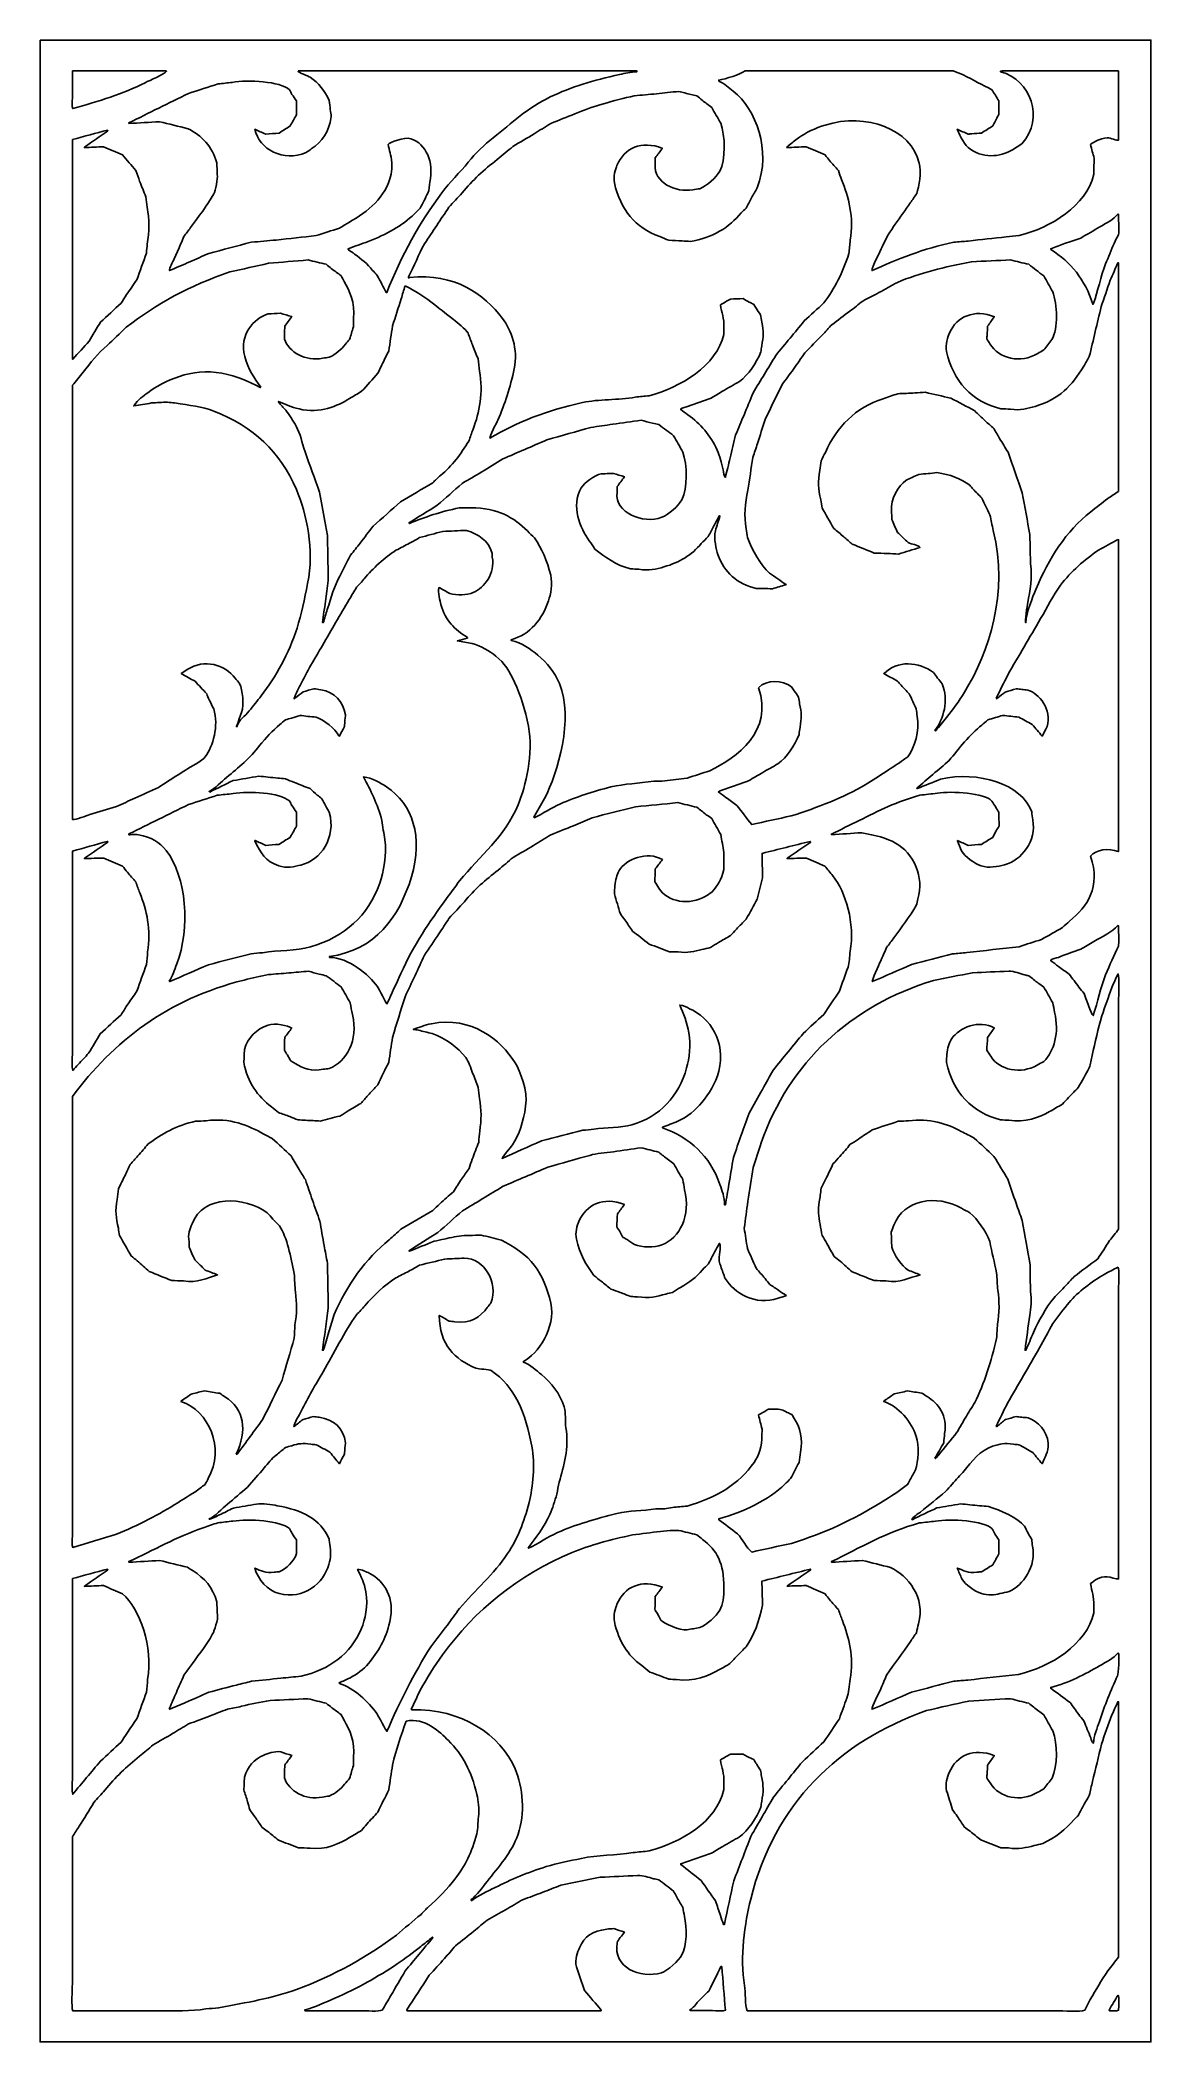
# Model space of a CAD drawing. Header units: centimetres. Extents: x -27 to -22.11, y 0.19 to 9.
import ezdxf

# ---------------------------------------------------------------- set-up
doc = ezdxf.new("R2010")
doc.units = ezdxf.units.CM
doc.header["$MEASUREMENT"] = 0
doc.layers.add('layer 1', color=7, linetype='Continuous')

msp = doc.modelspace()

# ---------------------------------------------------------------- linework, layer by layer
at = {"layer": 'layer 1', "color": 250}
for points, knots in [([(-26.99914, 9.00077), (-25.37062, 9.00077), (-23.74162, 9.00077), (-22.1131, 9.00077), (-22.1131, 9.00077), (-22.1131, 6.06458), (-22.1131, 3.1275), (-22.1131, 0.19131), (-22.1131, 0.19131), (-23.74162, 0.19131), (-25.37062, 0.19131), (-26.99914, 0.19131), (-26.99914, 0.19131), (-26.99914, 3.1275), (-26.99914, 6.06458), (-26.99914, 9.00077)], [0, 0, 0, 0, 0.2, 0.2, 0.2, 0.2, 0.4, 0.4, 0.4, 0.4, 0.6, 0.6, 0.6, 0.6, 1, 1, 1, 1]), ([(-26.85611, 8.86493), (-26.8564, 8.8249), (-26.8567, 8.78487), (-26.85699, 8.74485), (-26.85699, 8.74485), (-26.85699, 8.7312), (-26.85991, 8.70929), (-26.85523, 8.69894), (-26.85523, 8.69894), (-26.73955, 8.73254), (-26.63456, 8.76329), (-26.53738, 8.81283), (-26.53738, 8.81283), (-26.51441, 8.82454), (-26.45749, 8.84646), (-26.4429, 8.86316), (-26.4429, 8.86316), (-26.4432, 8.86375), (-26.44349, 8.86434), (-26.44379, 8.86493), (-26.44379, 8.86493), (-26.58121, 8.86493), (-26.71868, 8.86493), (-26.85611, 8.86493)], [0, 0, 0, 0, 0.1428571, 0.1428571, 0.1428571, 0.1428571, 0.2857143, 0.2857143, 0.2857143, 0.2857143, 0.4285714, 0.4285714, 0.4285714, 0.4285714, 0.5714286, 0.5714286, 0.5714286, 0.5714286, 0.7142857, 0.7142857, 0.7142857, 0.7142857, 1, 1, 1, 1]), ([(-25.8646, 8.86493), (-25.86145, 8.8565), (-25.8203, 8.84335), (-25.81074, 8.83667), (-25.81074, 8.83667), (-25.77567, 8.81219), (-25.74511, 8.77701), (-25.72774, 8.73514), (-25.72774, 8.73514), (-25.72598, 8.7216), (-25.72421, 8.70806), (-25.72245, 8.69452), (-25.72245, 8.69452), (-25.72098, 8.68422), (-25.7195, 8.67392), (-25.71803, 8.66362), (-25.71803, 8.66362), (-25.73103, 8.59251), (-25.75605, 8.55541), (-25.80632, 8.52147), (-25.80632, 8.52147), (-25.81368, 8.51618), (-25.82104, 8.51088), (-25.8284, 8.50558), (-25.8284, 8.50558), (-25.92954, 8.46383), (-26.03536, 8.51908), (-26.05442, 8.608), (-26.05442, 8.608), (-26.03853, 8.60094), (-26.02264, 8.59387), (-26.00675, 8.58681), (-26.00675, 8.58681), (-25.98703, 8.58828), (-25.96731, 8.58975), (-25.94759, 8.59122), (-25.94759, 8.59122), (-25.9314, 8.60182), (-25.91521, 8.61241), (-25.89903, 8.62301), (-25.89903, 8.62301), (-25.88961, 8.63949), (-25.88019, 8.65597), (-25.87078, 8.67245), (-25.87078, 8.67245), (-25.87107, 8.68569), (-25.87137, 8.69894), (-25.87166, 8.71218), (-25.87166, 8.71218), (-25.87166, 8.71924), (-25.87166, 8.72631), (-25.87166, 8.73337), (-25.87166, 8.73337), (-25.87813, 8.74279), (-25.88461, 8.75221), (-25.89108, 8.76162), (-25.89108, 8.76162), (-25.89491, 8.76839), (-25.89874, 8.77516), (-25.90256, 8.78193), (-25.90256, 8.78193), (-25.94303, 8.81906), (-26.08475, 8.82698), (-26.15419, 8.8146), (-26.15419, 8.8146), (-26.17479, 8.81225), (-26.1954, 8.80989), (-26.216, 8.80754), (-26.216, 8.80754), (-26.25925, 8.79371), (-26.30253, 8.77987), (-26.34578, 8.76604), (-26.34578, 8.76604), (-26.43348, 8.72278), (-26.5212, 8.67951), (-26.60889, 8.63625), (-26.60889, 8.63625), (-26.60889, 8.63596), (-26.60889, 8.63566), (-26.60889, 8.63537), (-26.60889, 8.63537), (-26.6086, 8.63478), (-26.6083, 8.63419), (-26.60801, 8.6336), (-26.60801, 8.6336), (-26.56328, 8.63625), (-26.51854, 8.6389), (-26.47381, 8.64155), (-26.47381, 8.64155), (-26.43202, 8.63125), (-26.39022, 8.62095), (-26.34843, 8.61065), (-26.34843, 8.61065), (-26.28908, 8.58233), (-26.23993, 8.52995), (-26.22218, 8.46055), (-26.22218, 8.46055), (-26.22129, 8.44319), (-26.22041, 8.42582), (-26.21953, 8.40846), (-26.21953, 8.40846), (-26.21662, 8.39111), (-26.22809, 8.33745), (-26.23542, 8.3237), (-26.23542, 8.3237), (-26.26339, 8.27125), (-26.30289, 8.22338), (-26.33695, 8.17537), (-26.33695, 8.17537), (-26.34667, 8.16242), (-26.35638, 8.14947), (-26.36609, 8.13652), (-26.36609, 8.13652), (-26.37492, 8.11592), (-26.38375, 8.09532), (-26.39258, 8.07472), (-26.39258, 8.07472), (-26.40258, 8.05294), (-26.41259, 8.03116), (-26.4226, 8.00938), (-26.4226, 8.00938), (-26.42497, 8.00396), (-26.43264, 7.98993), (-26.42966, 7.98643), (-26.42966, 7.98643), (-26.39994, 7.99908), (-26.37021, 8.01174), (-26.34049, 8.02439), (-26.34049, 8.02439), (-26.31282, 8.03675), (-26.28515, 8.04911), (-26.25749, 8.06147), (-26.25749, 8.06147), (-26.19511, 8.07795), (-26.1327, 8.09444), (-26.07031, 8.11092), (-26.07031, 8.11092), (-26.03383, 8.11415), (-25.99732, 8.11739), (-25.96083, 8.12063), (-25.96083, 8.12063), (-25.90227, 8.1271), (-25.84369, 8.13358), (-25.78513, 8.14005), (-25.78513, 8.14005), (-25.751, 8.15094), (-25.71685, 8.16183), (-25.68272, 8.17272), (-25.68272, 8.17272), (-25.66859, 8.18126), (-25.65446, 8.18979), (-25.64034, 8.19833), (-25.64034, 8.19833), (-25.55659, 8.24818), (-25.48084, 8.30262), (-25.45492, 8.41023), (-25.45492, 8.41023), (-25.44801, 8.43892), (-25.4536, 8.48393), (-25.45934, 8.5047), (-25.45934, 8.5047), (-25.46228, 8.51676), (-25.46522, 8.52883), (-25.46817, 8.5409), (-25.46817, 8.5409), (-25.46288, 8.55084), (-25.39638, 8.5757), (-25.3684, 8.5665), (-25.3684, 8.5665), (-25.30044, 8.54417), (-25.2664, 8.46291), (-25.28452, 8.37579), (-25.28452, 8.37579), (-25.28801, 8.359), (-25.28667, 8.34042), (-25.29335, 8.32723), (-25.29335, 8.32723), (-25.30453, 8.30516), (-25.31572, 8.28308), (-25.3269, 8.26101), (-25.3269, 8.26101), (-25.33544, 8.25277), (-25.34397, 8.24453), (-25.35251, 8.23629), (-25.35251, 8.23629), (-25.40717, 8.18164), (-25.47667, 8.1452), (-25.55558, 8.11445), (-25.55558, 8.11445), (-25.585, 8.10385), (-25.61444, 8.09326), (-25.64387, 8.08266), (-25.64387, 8.08266), (-25.64387, 8.08178), (-25.64387, 8.0809), (-25.64387, 8.08002), (-25.64387, 8.08002), (-25.64357, 8.07943), (-25.64328, 8.07884), (-25.64298, 8.07825), (-25.64298, 8.07825), (-25.63386, 8.07178), (-25.62474, 8.0653), (-25.61561, 8.05883), (-25.61561, 8.05883), (-25.58449, 8.03673), (-25.5606, 8.0167), (-25.53704, 7.98731), (-25.53704, 7.98731), (-25.52997, 7.97966), (-25.52291, 7.972), (-25.51585, 7.96435), (-25.51585, 7.96435), (-25.5026, 7.93934), (-25.48936, 7.91432), (-25.47611, 7.88931), (-25.47611, 7.88931), (-25.47523, 7.88931), (-25.47435, 7.88931), (-25.47347, 7.88931), (-25.47347, 7.88931), (-25.41108, 8.05472), (-25.32861, 8.19706), (-25.23243, 8.32811), (-25.23243, 8.32811), (-25.19699, 8.37641), (-25.15295, 8.41718), (-25.11589, 8.4632), (-25.11589, 8.4632), (-25.08432, 8.50239), (-25.04481, 8.53941), (-25.00552, 8.57092), (-25.00552, 8.57092), (-24.92583, 8.63482), (-24.85328, 8.70326), (-24.75566, 8.75015), (-24.75566, 8.75015), (-24.66282, 8.79474), (-24.56563, 8.82398), (-24.45017, 8.84903), (-24.45017, 8.84903), (-24.42647, 8.85418), (-24.40098, 8.86087), (-24.37424, 8.86139), (-24.37424, 8.86139), (-24.37424, 8.86257), (-24.37424, 8.86375), (-24.37424, 8.86493), (-24.37424, 8.86493), (-24.87097, 8.86493), (-25.36786, 8.86493), (-25.8646, 8.86493)], [0, 0, 0, 0, 0.015625, 0.015625, 0.015625, 0.015625, 0.03125, 0.03125, 0.03125, 0.03125, 0.046875, 0.046875, 0.046875, 0.046875, 0.0625, 0.0625, 0.0625, 0.0625, 0.078125, 0.078125, 0.078125, 0.078125, 0.09375, 0.09375, 0.09375, 0.09375, 0.109375, 0.109375, 0.109375, 0.109375, 0.125, 0.125, 0.125, 0.125, 0.140625, 0.140625, 0.140625, 0.140625, 0.15625, 0.15625, 0.15625, 0.15625, 0.171875, 0.171875, 0.171875, 0.171875, 0.1875, 0.1875, 0.1875, 0.1875, 0.203125, 0.203125, 0.203125, 0.203125, 0.21875, 0.21875, 0.21875, 0.21875, 0.234375, 0.234375, 0.234375, 0.234375, 0.25, 0.25, 0.25, 0.25, 0.265625, 0.265625, 0.265625, 0.265625, 0.28125, 0.28125, 0.28125, 0.28125, 0.296875, 0.296875, 0.296875, 0.296875, 0.3125, 0.3125, 0.3125, 0.3125, 0.328125, 0.328125, 0.328125, 0.328125, 0.34375, 0.34375, 0.34375, 0.34375, 0.359375, 0.359375, 0.359375, 0.359375, 0.375, 0.375, 0.375, 0.375, 0.390625, 0.390625, 0.390625, 0.390625, 0.40625, 0.40625, 0.40625, 0.40625, 0.421875, 0.421875, 0.421875, 0.421875, 0.4375, 0.4375, 0.4375, 0.4375, 0.453125, 0.453125, 0.453125, 0.453125, 0.46875, 0.46875, 0.46875, 0.46875, 0.484375, 0.484375, 0.484375, 0.484375, 0.5, 0.5, 0.5, 0.5, 0.515625, 0.515625, 0.515625, 0.515625, 0.53125, 0.53125, 0.53125, 0.53125, 0.546875, 0.546875, 0.546875, 0.546875, 0.5625, 0.5625, 0.5625, 0.5625, 0.578125, 0.578125, 0.578125, 0.578125, 0.59375, 0.59375, 0.59375, 0.59375, 0.609375, 0.609375, 0.609375, 0.609375, 0.625, 0.625, 0.625, 0.625, 0.640625, 0.640625, 0.640625, 0.640625, 0.65625, 0.65625, 0.65625, 0.65625, 0.671875, 0.671875, 0.671875, 0.671875, 0.6875, 0.6875, 0.6875, 0.6875, 0.703125, 0.703125, 0.703125, 0.703125, 0.71875, 0.71875, 0.71875, 0.71875, 0.734375, 0.734375, 0.734375, 0.734375, 0.75, 0.75, 0.75, 0.75, 0.765625, 0.765625, 0.765625, 0.765625, 0.78125, 0.78125, 0.78125, 0.78125, 0.796875, 0.796875, 0.796875, 0.796875, 0.8125, 0.8125, 0.8125, 0.8125, 0.828125, 0.828125, 0.828125, 0.828125, 0.84375, 0.84375, 0.84375, 0.84375, 0.859375, 0.859375, 0.859375, 0.859375, 0.875, 0.875, 0.875, 0.875, 0.890625, 0.890625, 0.890625, 0.890625, 0.90625, 0.90625, 0.90625, 0.90625, 0.921875, 0.921875, 0.921875, 0.921875, 0.9375, 0.9375, 0.9375, 0.9375, 0.953125, 0.953125, 0.953125, 0.953125, 0.96875, 0.96875, 0.96875, 0.96875, 1, 1, 1, 1]), ([(-25.37458, 7.95552), (-25.17397, 7.97685), (-25.04728, 7.88273), (-24.96491, 7.77541), (-24.96491, 7.77541), (-24.92652, 7.7254), (-24.8954, 7.64103), (-24.9137, 7.5538), (-24.9137, 7.5538), (-24.93056, 7.47342), (-24.95536, 7.39748), (-24.98521, 7.32866), (-24.98521, 7.32866), (-24.99099, 7.31535), (-25.02324, 7.25721), (-25.02053, 7.24919), (-25.02053, 7.24919), (-24.8971, 7.32049), (-24.77485, 7.36965), (-24.61263, 7.40547), (-24.61263, 7.40547), (-24.54235, 7.42099), (-24.45583, 7.41584), (-24.3813, 7.42931), (-24.3813, 7.42931), (-24.361, 7.43137), (-24.34069, 7.43343), (-24.32038, 7.43549), (-24.32038, 7.43549), (-24.18608, 7.46995), (-24.02088, 7.56888), (-23.99194, 7.70566), (-23.99194, 7.70566), (-23.99194, 7.71537), (-23.99194, 7.72509), (-23.99194, 7.7348), (-23.99194, 7.7348), (-23.98823, 7.77763), (-24.00261, 7.80091), (-24.00695, 7.83545), (-24.00695, 7.83545), (-23.99223, 7.84398), (-23.97751, 7.85252), (-23.9628, 7.86105), (-23.9628, 7.86105), (-23.94426, 7.86164), (-23.92572, 7.86223), (-23.90718, 7.86282), (-23.90718, 7.86282), (-23.89835, 7.85782), (-23.88952, 7.85281), (-23.88069, 7.84781), (-23.88069, 7.84781), (-23.87392, 7.84457), (-23.86715, 7.84133), (-23.86038, 7.8381), (-23.86038, 7.8381), (-23.85685, 7.83251), (-23.85332, 7.82691), (-23.84979, 7.82132), (-23.84979, 7.82132), (-23.84331, 7.81161), (-23.83684, 7.8019), (-23.83036, 7.79219), (-23.83036, 7.79219), (-23.8286, 7.7813), (-23.82683, 7.77041), (-23.82507, 7.75952), (-23.82507, 7.75952), (-23.81635, 7.71878), (-23.81687, 7.69605), (-23.82507, 7.65445), (-23.82507, 7.65445), (-23.82624, 7.64592), (-23.82742, 7.63738), (-23.8286, 7.62885), (-23.8286, 7.62885), (-23.84747, 7.57939), (-23.88374, 7.52738), (-23.92307, 7.49818), (-23.92307, 7.49818), (-23.94808, 7.48376), (-23.9731, 7.46933), (-23.99812, 7.45491), (-23.99812, 7.45491), (-24.0146, 7.44491), (-24.03108, 7.4349), (-24.04756, 7.42489), (-24.04756, 7.42489), (-24.08081, 7.41312), (-24.11408, 7.40135), (-24.14733, 7.38958), (-24.14733, 7.38958), (-24.15849, 7.38526), (-24.1738, 7.38397), (-24.18176, 7.37633), (-24.18176, 7.37633), (-24.18147, 7.37574), (-24.18117, 7.37516), (-24.18088, 7.37457), (-24.18088, 7.37457), (-24.17058, 7.36692), (-24.16028, 7.35926), (-24.14998, 7.35161), (-24.14998, 7.35161), (-24.0939, 7.31153), (-24.05053, 7.26283), (-24.02107, 7.19622), (-24.02107, 7.19622), (-24.00971, 7.17053), (-24.00243, 7.14108), (-23.99459, 7.10969), (-23.99459, 7.10969), (-23.99224, 7.1003), (-23.99285, 7.07982), (-23.98487, 7.07614), (-23.98487, 7.07614), (-23.97781, 7.10469), (-23.97075, 7.13324), (-23.96368, 7.16179), (-23.96368, 7.16179), (-23.95574, 7.19563), (-23.94779, 7.22948), (-23.93985, 7.26332), (-23.93985, 7.26332), (-23.92749, 7.29245), (-23.91512, 7.3216), (-23.90276, 7.35073), (-23.90276, 7.35073), (-23.88952, 7.3831), (-23.87627, 7.41548), (-23.86303, 7.44785), (-23.86303, 7.44785), (-23.82978, 7.50288), (-23.79652, 7.55792), (-23.76326, 7.61295), (-23.76326, 7.61295), (-23.72148, 7.66357), (-23.67968, 7.7142), (-23.63789, 7.76482), (-23.63789, 7.76482), (-23.60905, 7.7913), (-23.5802, 7.81779), (-23.55136, 7.84428), (-23.55136, 7.84428), (-23.50429, 7.90682), (-23.46795, 7.97758), (-23.44188, 8.06147), (-23.44188, 8.06147), (-23.43982, 8.08119), (-23.43776, 8.10091), (-23.4357, 8.12063), (-23.4357, 8.12063), (-23.41832, 8.21993), (-23.44392, 8.31166), (-23.47367, 8.38639), (-23.47367, 8.38639), (-23.47838, 8.39992), (-23.48309, 8.41346), (-23.48779, 8.427), (-23.48779, 8.427), (-23.50074, 8.44142), (-23.51369, 8.45584), (-23.52664, 8.47026), (-23.52664, 8.47026), (-23.53312, 8.4785), (-23.53959, 8.48675), (-23.54607, 8.49498), (-23.54607, 8.49498), (-23.57373, 8.50705), (-23.6014, 8.51912), (-23.62906, 8.53118), (-23.62906, 8.53118), (-23.6576, 8.53001), (-23.68616, 8.52883), (-23.7147, 8.52765), (-23.7147, 8.52765), (-23.7147, 8.52795), (-23.7147, 8.52824), (-23.7147, 8.52854), (-23.7147, 8.52854), (-23.71264, 8.53089), (-23.71058, 8.53324), (-23.70852, 8.5356), (-23.70852, 8.5356), (-23.69351, 8.54708), (-23.6785, 8.55856), (-23.66349, 8.57003), (-23.66349, 8.57003), (-23.62967, 8.59386), (-23.58965, 8.61291), (-23.54607, 8.62654), (-23.54607, 8.62654), (-23.36512, 8.68315), (-23.1681, 8.60877), (-23.13198, 8.45967), (-23.13198, 8.45967), (-23.12224, 8.41948), (-23.13215, 8.35534), (-23.14346, 8.32547), (-23.14346, 8.32547), (-23.15287, 8.31163), (-23.16229, 8.2978), (-23.17171, 8.28397), (-23.17171, 8.28397), (-23.21462, 8.21966), (-23.26274, 8.16534), (-23.29532, 8.09061), (-23.29532, 8.09061), (-23.30238, 8.07441), (-23.34307, 7.99719), (-23.33946, 7.98643), (-23.33946, 7.98643), (-23.2287, 8.03576), (-23.11376, 8.08378), (-22.98012, 8.11092), (-22.98012, 8.11092), (-22.95893, 8.11268), (-22.93774, 8.11445), (-22.91655, 8.11622), (-22.91655, 8.11622), (-22.86093, 8.12239), (-22.8053, 8.12858), (-22.74968, 8.13476), (-22.74968, 8.13476), (-22.73084, 8.13652), (-22.712, 8.13829), (-22.69317, 8.14005), (-22.69317, 8.14005), (-22.55364, 8.17548), (-22.39703, 8.27029), (-22.36384, 8.41023), (-22.36384, 8.41023), (-22.36384, 8.42023), (-22.36384, 8.43024), (-22.36384, 8.44024), (-22.36384, 8.44024), (-22.36355, 8.45349), (-22.36326, 8.46673), (-22.36296, 8.47998), (-22.36296, 8.47998), (-22.36826, 8.50028), (-22.37356, 8.52059), (-22.37885, 8.5409), (-22.37885, 8.5409), (-22.35808, 8.55624), (-22.33983, 8.56698), (-22.30557, 8.57003), (-22.30557, 8.57003), (-22.28795, 8.5716), (-22.26574, 8.55679), (-22.25525, 8.56032), (-22.25525, 8.56032), (-22.25554, 8.66185), (-22.25584, 8.7634), (-22.25613, 8.86493), (-22.25613, 8.86493), (-22.3809, 8.86493), (-22.50571, 8.86493), (-22.63048, 8.86493), (-22.63048, 8.86493), (-22.66462, 8.86493), (-22.69877, 8.86493), (-22.7329, 8.86493), (-22.7329, 8.86493), (-22.7451, 8.86493), (-22.76648, 8.86789), (-22.77528, 8.86316), (-22.77528, 8.86316), (-22.77499, 8.86257), (-22.77469, 8.86198), (-22.7744, 8.86139), (-22.7744, 8.86139), (-22.64189, 8.8255), (-22.57987, 8.65827), (-22.68081, 8.54443), (-22.68081, 8.54443), (-22.68993, 8.53854), (-22.69906, 8.53266), (-22.70818, 8.52677), (-22.70818, 8.52677), (-22.76661, 8.48779), (-22.84146, 8.47536), (-22.90595, 8.51971), (-22.90595, 8.51971), (-22.93528, 8.53987), (-22.94955, 8.57348), (-22.96511, 8.608), (-22.96511, 8.608), (-22.94922, 8.60094), (-22.93332, 8.59387), (-22.91743, 8.58681), (-22.91743, 8.58681), (-22.91184, 8.5874), (-22.90625, 8.58798), (-22.90066, 8.58857), (-22.90066, 8.58857), (-22.88653, 8.58946), (-22.8724, 8.59034), (-22.85828, 8.59122), (-22.85828, 8.59122), (-22.8418, 8.60182), (-22.82531, 8.61241), (-22.80883, 8.62301), (-22.80883, 8.62301), (-22.80295, 8.63419), (-22.79706, 8.64538), (-22.79117, 8.65656), (-22.79117, 8.65656), (-22.78794, 8.66244), (-22.7847, 8.66833), (-22.78146, 8.67422), (-22.78146, 8.67422), (-22.78176, 8.69393), (-22.78205, 8.71366), (-22.78235, 8.73337), (-22.78235, 8.73337), (-22.79235, 8.74956), (-22.80236, 8.76575), (-22.81236, 8.78193), (-22.81236, 8.78193), (-22.85445, 8.80371), (-22.89654, 8.82549), (-22.93862, 8.84727), (-22.93862, 8.84727), (-22.95363, 8.85315), (-22.96864, 8.85904), (-22.98365, 8.86493), (-22.98365, 8.86493), (-23.07282, 8.86493), (-23.16201, 8.86493), (-23.25117, 8.86493), (-23.25117, 8.86493), (-23.46658, 8.86493), (-23.68206, 8.86493), (-23.89747, 8.86493), (-23.89747, 8.86493), (-23.91877, 8.85014), (-23.98417, 8.82938), (-24.01401, 8.82431), (-24.01401, 8.82431), (-24.01401, 8.82343), (-24.01401, 8.82255), (-24.01401, 8.82166), (-24.01401, 8.82166), (-24.01372, 8.82107), (-24.01342, 8.82049), (-24.01313, 8.8199), (-24.01313, 8.8199), (-23.98923, 8.81046), (-23.9693, 8.79085), (-23.95044, 8.77575), (-23.95044, 8.77575), (-23.85076, 8.69593), (-23.78113, 8.51798), (-23.84449, 8.35019), (-23.84449, 8.35019), (-23.85302, 8.33547), (-23.86156, 8.32076), (-23.8701, 8.30604), (-23.8701, 8.30604), (-23.87804, 8.29103), (-23.88599, 8.27602), (-23.89393, 8.26101), (-23.89393, 8.26101), (-23.90129, 8.25395), (-23.90865, 8.24689), (-23.91601, 8.23982), (-23.91601, 8.23982), (-23.96621, 8.17762), (-24.04314, 8.12866), (-24.14027, 8.11445), (-24.14027, 8.11445), (-24.15174, 8.11533), (-24.16322, 8.11622), (-24.1747, 8.1171), (-24.1747, 8.1171), (-24.19412, 8.11798), (-24.21355, 8.11886), (-24.23297, 8.11975), (-24.23297, 8.11975), (-24.24651, 8.12504), (-24.26005, 8.13034), (-24.27359, 8.13564), (-24.27359, 8.13564), (-24.38189, 8.1783), (-24.44524, 8.24984), (-24.47312, 8.37226), (-24.47312, 8.37226), (-24.4789, 8.3976), (-24.46788, 8.43418), (-24.46165, 8.44907), (-24.46165, 8.44907), (-24.42978, 8.52528), (-24.35434, 8.56067), (-24.26211, 8.52412), (-24.26211, 8.52412), (-24.27241, 8.51029), (-24.28271, 8.49646), (-24.29301, 8.48262), (-24.29301, 8.48262), (-24.2933, 8.47262), (-24.2936, 8.46261), (-24.29389, 8.45261), (-24.29389, 8.45261), (-24.30053, 8.37516), (-24.20427, 8.32696), (-24.12791, 8.34224), (-24.12791, 8.34224), (-24.11761, 8.34371), (-24.1073, 8.34518), (-24.097, 8.34666), (-24.097, 8.34666), (-24.06419, 8.36071), (-24.02535, 8.39417), (-24.00871, 8.42435), (-24.00871, 8.42435), (-23.98289, 8.47119), (-23.98569, 8.58222), (-24.00518, 8.63449), (-24.00518, 8.63449), (-24.01842, 8.65773), (-24.03167, 8.68099), (-24.04491, 8.70424), (-24.04491, 8.70424), (-24.05904, 8.71483), (-24.07317, 8.72543), (-24.08729, 8.73602), (-24.08729, 8.73602), (-24.09494, 8.74249), (-24.1026, 8.74897), (-24.11025, 8.75544), (-24.11025, 8.75544), (-24.11908, 8.75721), (-24.12791, 8.75898), (-24.13674, 8.76074), (-24.13674, 8.76074), (-24.15439, 8.76545), (-24.17205, 8.77016), (-24.18971, 8.77487), (-24.18971, 8.77487), (-24.22237, 8.77134), (-24.25505, 8.7678), (-24.28771, 8.76427), (-24.28771, 8.76427), (-24.32038, 8.76133), (-24.35305, 8.75839), (-24.38572, 8.75544), (-24.38572, 8.75544), (-24.47543, 8.73461), (-24.56992, 8.70873), (-24.64706, 8.67598), (-24.64706, 8.67598), (-24.68237, 8.66186), (-24.7177, 8.64773), (-24.75301, 8.6336), (-24.75301, 8.6336), (-24.77743, 8.6183), (-24.80187, 8.60299), (-24.82629, 8.58769), (-24.82629, 8.58769), (-24.85719, 8.56945), (-24.8881, 8.5512), (-24.919, 8.53295), (-24.919, 8.53295), (-24.94224, 8.51353), (-24.9655, 8.4941), (-24.98875, 8.47468), (-24.98875, 8.47468), (-25.04576, 8.43027), (-25.09721, 8.38427), (-25.14237, 8.32811), (-25.14237, 8.32811), (-25.16179, 8.30722), (-25.18122, 8.28632), (-25.20064, 8.26543), (-25.20064, 8.26543), (-25.23655, 8.21157), (-25.27246, 8.15771), (-25.30836, 8.10385), (-25.30836, 8.10385), (-25.3347, 8.05715), (-25.35399, 8.00497), (-25.37811, 7.95817), (-25.37811, 7.95817), (-25.37891, 7.95662), (-25.37898, 7.95638), (-25.37974, 7.95479), (-25.37974, 7.95479), (-25.37614, 7.9552), (-25.37986, 7.95464), (-25.37458, 7.95552)], [0, 0, 0, 0, 0.0080645, 0.0080645, 0.0080645, 0.0080645, 0.016129, 0.016129, 0.016129, 0.016129, 0.0241935, 0.0241935, 0.0241935, 0.0241935, 0.0322581, 0.0322581, 0.0322581, 0.0322581, 0.0403226, 0.0403226, 0.0403226, 0.0403226, 0.0483871, 0.0483871, 0.0483871, 0.0483871, 0.0564516, 0.0564516, 0.0564516, 0.0564516, 0.0645161, 0.0645161, 0.0645161, 0.0645161, 0.0725806, 0.0725806, 0.0725806, 0.0725806, 0.0806452, 0.0806452, 0.0806452, 0.0806452, 0.0887097, 0.0887097, 0.0887097, 0.0887097, 0.0967742, 0.0967742, 0.0967742, 0.0967742, 0.1048387, 0.1048387, 0.1048387, 0.1048387, 0.1129032, 0.1129032, 0.1129032, 0.1129032, 0.1209677, 0.1209677, 0.1209677, 0.1209677, 0.1290323, 0.1290323, 0.1290323, 0.1290323, 0.1370968, 0.1370968, 0.1370968, 0.1370968, 0.1451613, 0.1451613, 0.1451613, 0.1451613, 0.1532258, 0.1532258, 0.1532258, 0.1532258, 0.1612903, 0.1612903, 0.1612903, 0.1612903, 0.1693548, 0.1693548, 0.1693548, 0.1693548, 0.1774194, 0.1774194, 0.1774194, 0.1774194, 0.1854839, 0.1854839, 0.1854839, 0.1854839, 0.1935484, 0.1935484, 0.1935484, 0.1935484, 0.2016129, 0.2016129, 0.2016129, 0.2016129, 0.2096774, 0.2096774, 0.2096774, 0.2096774, 0.2177419, 0.2177419, 0.2177419, 0.2177419, 0.2258065, 0.2258065, 0.2258065, 0.2258065, 0.233871, 0.233871, 0.233871, 0.233871, 0.2419355, 0.2419355, 0.2419355, 0.2419355, 0.25, 0.25, 0.25, 0.25, 0.2580645, 0.2580645, 0.2580645, 0.2580645, 0.266129, 0.266129, 0.266129, 0.266129, 0.2741935, 0.2741935, 0.2741935, 0.2741935, 0.2822581, 0.2822581, 0.2822581, 0.2822581, 0.2903226, 0.2903226, 0.2903226, 0.2903226, 0.2983871, 0.2983871, 0.2983871, 0.2983871, 0.3064516, 0.3064516, 0.3064516, 0.3064516, 0.3145161, 0.3145161, 0.3145161, 0.3145161, 0.3225806, 0.3225806, 0.3225806, 0.3225806, 0.3306452, 0.3306452, 0.3306452, 0.3306452, 0.3387097, 0.3387097, 0.3387097, 0.3387097, 0.3467742, 0.3467742, 0.3467742, 0.3467742, 0.3548387, 0.3548387, 0.3548387, 0.3548387, 0.3629032, 0.3629032, 0.3629032, 0.3629032, 0.3709677, 0.3709677, 0.3709677, 0.3709677, 0.3790323, 0.3790323, 0.3790323, 0.3790323, 0.3870968, 0.3870968, 0.3870968, 0.3870968, 0.3951613, 0.3951613, 0.3951613, 0.3951613, 0.4032258, 0.4032258, 0.4032258, 0.4032258, 0.4112903, 0.4112903, 0.4112903, 0.4112903, 0.4193548, 0.4193548, 0.4193548, 0.4193548, 0.4274194, 0.4274194, 0.4274194, 0.4274194, 0.4354839, 0.4354839, 0.4354839, 0.4354839, 0.4435484, 0.4435484, 0.4435484, 0.4435484, 0.4516129, 0.4516129, 0.4516129, 0.4516129, 0.4596774, 0.4596774, 0.4596774, 0.4596774, 0.4677419, 0.4677419, 0.4677419, 0.4677419, 0.4758065, 0.4758065, 0.4758065, 0.4758065, 0.483871, 0.483871, 0.483871, 0.483871, 0.4919355, 0.4919355, 0.4919355, 0.4919355, 0.5, 0.5, 0.5, 0.5, 0.5080645, 0.5080645, 0.5080645, 0.5080645, 0.516129, 0.516129, 0.516129, 0.516129, 0.5241935, 0.5241935, 0.5241935, 0.5241935, 0.5322581, 0.5322581, 0.5322581, 0.5322581, 0.5403226, 0.5403226, 0.5403226, 0.5403226, 0.5483871, 0.5483871, 0.5483871, 0.5483871, 0.5564516, 0.5564516, 0.5564516, 0.5564516, 0.5645161, 0.5645161, 0.5645161, 0.5645161, 0.5725806, 0.5725806, 0.5725806, 0.5725806, 0.5806452, 0.5806452, 0.5806452, 0.5806452, 0.5887097, 0.5887097, 0.5887097, 0.5887097, 0.5967742, 0.5967742, 0.5967742, 0.5967742, 0.6048387, 0.6048387, 0.6048387, 0.6048387, 0.6129032, 0.6129032, 0.6129032, 0.6129032, 0.6209677, 0.6209677, 0.6209677, 0.6209677, 0.6290323, 0.6290323, 0.6290323, 0.6290323, 0.6370968, 0.6370968, 0.6370968, 0.6370968, 0.6451613, 0.6451613, 0.6451613, 0.6451613, 0.6532258, 0.6532258, 0.6532258, 0.6532258, 0.6612903, 0.6612903, 0.6612903, 0.6612903, 0.6693548, 0.6693548, 0.6693548, 0.6693548, 0.6774194, 0.6774194, 0.6774194, 0.6774194, 0.6854839, 0.6854839, 0.6854839, 0.6854839, 0.6935484, 0.6935484, 0.6935484, 0.6935484, 0.7016129, 0.7016129, 0.7016129, 0.7016129, 0.7096774, 0.7096774, 0.7096774, 0.7096774, 0.7177419, 0.7177419, 0.7177419, 0.7177419, 0.7258065, 0.7258065, 0.7258065, 0.7258065, 0.733871, 0.733871, 0.733871, 0.733871, 0.7419355, 0.7419355, 0.7419355, 0.7419355, 0.75, 0.75, 0.75, 0.75, 0.7580645, 0.7580645, 0.7580645, 0.7580645, 0.766129, 0.766129, 0.766129, 0.766129, 0.7741935, 0.7741935, 0.7741935, 0.7741935, 0.7822581, 0.7822581, 0.7822581, 0.7822581, 0.7903226, 0.7903226, 0.7903226, 0.7903226, 0.7983871, 0.7983871, 0.7983871, 0.7983871, 0.8064516, 0.8064516, 0.8064516, 0.8064516, 0.8145161, 0.8145161, 0.8145161, 0.8145161, 0.8225806, 0.8225806, 0.8225806, 0.8225806, 0.8306452, 0.8306452, 0.8306452, 0.8306452, 0.8387097, 0.8387097, 0.8387097, 0.8387097, 0.8467742, 0.8467742, 0.8467742, 0.8467742, 0.8548387, 0.8548387, 0.8548387, 0.8548387, 0.8629032, 0.8629032, 0.8629032, 0.8629032, 0.8709677, 0.8709677, 0.8709677, 0.8709677, 0.8790323, 0.8790323, 0.8790323, 0.8790323, 0.8870968, 0.8870968, 0.8870968, 0.8870968, 0.8951613, 0.8951613, 0.8951613, 0.8951613, 0.9032258, 0.9032258, 0.9032258, 0.9032258, 0.9112903, 0.9112903, 0.9112903, 0.9112903, 0.9193548, 0.9193548, 0.9193548, 0.9193548, 0.9274194, 0.9274194, 0.9274194, 0.9274194, 0.9354839, 0.9354839, 0.9354839, 0.9354839, 0.9435484, 0.9435484, 0.9435484, 0.9435484, 0.9516129, 0.9516129, 0.9516129, 0.9516129, 0.9596774, 0.9596774, 0.9596774, 0.9596774, 0.9677419, 0.9677419, 0.9677419, 0.9677419, 0.9758065, 0.9758065, 0.9758065, 0.9758065, 0.983871, 0.983871, 0.983871, 0.983871, 1, 1, 1, 1]), ([(-26.70248, 8.60447), (-26.75368, 8.59064), (-26.8049, 8.5768), (-26.85611, 8.56297), (-26.85611, 8.56297), (-26.8564, 8.24103), (-26.8567, 7.919), (-26.85699, 7.59706), (-26.85699, 7.59706), (-26.85611, 7.59706), (-26.85523, 7.59706), (-26.85434, 7.59706), (-26.85434, 7.59706), (-26.8308, 7.62325), (-26.80725, 7.64945), (-26.78371, 7.67564), (-26.78371, 7.67564), (-26.76694, 7.7036), (-26.75016, 7.73156), (-26.73338, 7.75952), (-26.73338, 7.75952), (-26.70307, 7.78718), (-26.67275, 7.81485), (-26.64244, 7.84251), (-26.64244, 7.84251), (-26.6345, 7.85517), (-26.62655, 7.86782), (-26.6186, 7.88048), (-26.6186, 7.88048), (-26.6036, 7.90225), (-26.58858, 7.92404), (-26.57358, 7.94581), (-26.57358, 7.94581), (-26.55945, 7.98495), (-26.54532, 8.0241), (-26.5312, 8.06324), (-26.5312, 8.06324), (-26.53002, 8.07648), (-26.52884, 8.08973), (-26.52766, 8.10297), (-26.52766, 8.10297), (-26.51806, 8.15779), (-26.51842, 8.21187), (-26.52855, 8.26543), (-26.52855, 8.26543), (-26.53031, 8.28044), (-26.53208, 8.29545), (-26.53384, 8.31046), (-26.53384, 8.31046), (-26.54297, 8.3337), (-26.55209, 8.35696), (-26.56121, 8.38021), (-26.56121, 8.38021), (-26.56681, 8.3958), (-26.5724, 8.4114), (-26.57799, 8.427), (-26.57799, 8.427), (-26.59741, 8.44966), (-26.61684, 8.47233), (-26.63626, 8.49498), (-26.63626, 8.49498), (-26.66422, 8.50705), (-26.69218, 8.51912), (-26.72014, 8.53118), (-26.72014, 8.53118), (-26.7481, 8.53001), (-26.77606, 8.52883), (-26.80402, 8.52765), (-26.80402, 8.52765), (-26.80343, 8.52854), (-26.80284, 8.52942), (-26.80225, 8.5303), (-26.80225, 8.5303), (-26.76841, 8.55414), (-26.73456, 8.57798), (-26.70072, 8.60182), (-26.70072, 8.60182), (-26.7013, 8.6027), (-26.70189, 8.60358), (-26.70248, 8.60447)], [0, 0, 0, 0, 0.047619, 0.047619, 0.047619, 0.047619, 0.0952381, 0.0952381, 0.0952381, 0.0952381, 0.1428571, 0.1428571, 0.1428571, 0.1428571, 0.1904762, 0.1904762, 0.1904762, 0.1904762, 0.2380952, 0.2380952, 0.2380952, 0.2380952, 0.2857143, 0.2857143, 0.2857143, 0.2857143, 0.3333333, 0.3333333, 0.3333333, 0.3333333, 0.3809524, 0.3809524, 0.3809524, 0.3809524, 0.4285714, 0.4285714, 0.4285714, 0.4285714, 0.4761905, 0.4761905, 0.4761905, 0.4761905, 0.5238095, 0.5238095, 0.5238095, 0.5238095, 0.5714286, 0.5714286, 0.5714286, 0.5714286, 0.6190476, 0.6190476, 0.6190476, 0.6190476, 0.6666667, 0.6666667, 0.6666667, 0.6666667, 0.7142857, 0.7142857, 0.7142857, 0.7142857, 0.7619048, 0.7619048, 0.7619048, 0.7619048, 0.8095238, 0.8095238, 0.8095238, 0.8095238, 0.8571429, 0.8571429, 0.8571429, 0.8571429, 0.9047619, 0.9047619, 0.9047619, 0.9047619, 1, 1, 1, 1]), ([(-22.25789, 8.23629), (-22.27789, 8.2104), (-22.30852, 8.19616), (-22.33736, 8.1789), (-22.33736, 8.1789), (-22.36531, 8.16242), (-22.39328, 8.14594), (-22.42123, 8.12946), (-22.42123, 8.12946), (-22.44507, 8.12122), (-22.46891, 8.11298), (-22.49275, 8.10474), (-22.49275, 8.10474), (-22.51305, 8.09738), (-22.53337, 8.09002), (-22.55367, 8.08266), (-22.55367, 8.08266), (-22.55367, 8.08149), (-22.55367, 8.08031), (-22.55367, 8.07913), (-22.55367, 8.07913), (-22.46581, 8.02264), (-22.40308, 7.94861), (-22.36914, 7.8381), (-22.36914, 7.8381), (-22.36826, 7.83839), (-22.36738, 7.83869), (-22.36649, 7.83898), (-22.36649, 7.83898), (-22.34576, 7.89822), (-22.33473, 7.9596), (-22.31264, 8.01556), (-22.31264, 8.01556), (-22.30028, 8.04558), (-22.28791, 8.0756), (-22.27555, 8.10562), (-22.27555, 8.10562), (-22.26878, 8.11886), (-22.26201, 8.13211), (-22.25525, 8.14535), (-22.25525, 8.14535), (-22.25289, 8.15332), (-22.25529, 8.23352), (-22.25701, 8.23541), (-22.25701, 8.23541), (-22.25731, 8.2357), (-22.2576, 8.236), (-22.25789, 8.23629)], [0, 0, 0, 0, 0.0769231, 0.0769231, 0.0769231, 0.0769231, 0.1538462, 0.1538462, 0.1538462, 0.1538462, 0.2307692, 0.2307692, 0.2307692, 0.2307692, 0.3076923, 0.3076923, 0.3076923, 0.3076923, 0.3846154, 0.3846154, 0.3846154, 0.3846154, 0.4615385, 0.4615385, 0.4615385, 0.4615385, 0.5384615, 0.5384615, 0.5384615, 0.5384615, 0.6153846, 0.6153846, 0.6153846, 0.6153846, 0.6923077, 0.6923077, 0.6923077, 0.6923077, 0.7692308, 0.7692308, 0.7692308, 0.7692308, 0.8461538, 0.8461538, 0.8461538, 0.8461538, 1, 1, 1, 1]), ([(-25.82045, 8.03322), (-25.87842, 8.02822), (-25.93641, 8.02321), (-25.99438, 8.01821), (-25.99438, 8.01821), (-26.05088, 8.00556), (-26.1074, 7.9929), (-26.1639, 7.98025), (-26.1639, 7.98025), (-26.34016, 7.92166), (-26.48852, 7.83902), (-26.62037, 7.73656), (-26.62037, 7.73656), (-26.64833, 7.70978), (-26.67629, 7.683), (-26.70425, 7.65622), (-26.70425, 7.65622), (-26.74534, 7.62309), (-26.77683, 7.58052), (-26.80931, 7.53879), (-26.80931, 7.53879), (-26.8252, 7.51966), (-26.8411, 7.50053), (-26.85699, 7.4814), (-26.85699, 7.4814), (-26.85699, 6.84459), (-26.85699, 6.20759), (-26.85699, 5.57078), (-26.85699, 5.57078), (-26.8564, 5.57078), (-26.85581, 5.57078), (-26.85523, 5.57078), (-26.85523, 5.57078), (-26.84371, 5.56798), (-26.7943, 5.58844), (-26.78018, 5.59285), (-26.78018, 5.59285), (-26.74104, 5.60433), (-26.70189, 5.61581), (-26.66275, 5.62728), (-26.66275, 5.62728), (-26.63597, 5.63994), (-26.60918, 5.65259), (-26.58241, 5.66525), (-26.58241, 5.66525), (-26.54768, 5.68084), (-26.51295, 5.69645), (-26.47822, 5.71204), (-26.47822, 5.71204), (-26.43879, 5.73735), (-26.39934, 5.76267), (-26.35991, 5.78797), (-26.35991, 5.78797), (-26.33782, 5.80186), (-26.2862, 5.82821), (-26.2725, 5.84713), (-26.2725, 5.84713), (-26.23874, 5.89377), (-26.21219, 5.98203), (-26.23542, 6.05726), (-26.23542, 6.05726), (-26.24189, 6.0705), (-26.24837, 6.08375), (-26.25484, 6.09699), (-26.25484, 6.09699), (-26.25867, 6.10611), (-26.2625, 6.11524), (-26.26632, 6.12436), (-26.26632, 6.12436), (-26.28339, 6.14261), (-26.30046, 6.16086), (-26.31753, 6.1791), (-26.31753, 6.1791), (-26.33784, 6.19029), (-26.35815, 6.20147), (-26.37845, 6.21265), (-26.37845, 6.21265), (-26.36962, 6.21854), (-26.36079, 6.22443), (-26.35196, 6.23031), (-26.35196, 6.23031), (-26.27716, 6.28008), (-26.18634, 6.2525), (-26.14095, 6.19235), (-26.14095, 6.19235), (-26.13447, 6.1844), (-26.128, 6.17645), (-26.12152, 6.16851), (-26.12152, 6.16851), (-26.10779, 6.13781), (-26.10064, 6.08112), (-26.1127, 6.04137), (-26.1127, 6.04137), (-26.12035, 6.02077), (-26.128, 6.00016), (-26.13565, 5.97956), (-26.13565, 5.97956), (-26.13477, 5.97927), (-26.13388, 5.97898), (-26.133, 5.97868), (-26.133, 5.97868), (-26.12432, 6.01234), (-26.0985, 6.02425), (-26.07914, 6.04843), (-26.07914, 6.04843), (-26.06149, 6.0705), (-26.04383, 6.09258), (-26.02617, 6.11465), (-26.02617, 6.11465), (-25.96245, 6.19905), (-25.9043, 6.30145), (-25.86901, 6.41219), (-25.86901, 6.41219), (-25.84907, 6.47477), (-25.83628, 6.53855), (-25.82222, 6.60908), (-25.82222, 6.60908), (-25.79245, 6.75836), (-25.82604, 6.91674), (-25.87166, 7.02228), (-25.87166, 7.02228), (-25.94477, 7.19143), (-26.06053, 7.29873), (-26.23454, 7.3675), (-26.23454, 7.3675), (-26.2878, 7.38855), (-26.34097, 7.39296), (-26.40759, 7.4037), (-26.40759, 7.4037), (-26.42486, 7.40649), (-26.45309, 7.4087), (-26.47292, 7.40547), (-26.47292, 7.40547), (-26.48499, 7.40488), (-26.49706, 7.40429), (-26.50912, 7.4037), (-26.50912, 7.4037), (-26.53502, 7.39929), (-26.56092, 7.39487), (-26.58682, 7.39046), (-26.58682, 7.39046), (-26.58564, 7.39193), (-26.58447, 7.3934), (-26.58329, 7.39487), (-26.58329, 7.39487), (-26.57297, 7.41597), (-26.54341, 7.43481), (-26.52502, 7.44873), (-26.52502, 7.44873), (-26.45557, 7.50129), (-26.33301, 7.55926), (-26.2001, 7.53438), (-26.2001, 7.53438), (-26.13149, 7.52153), (-26.08232, 7.49835), (-26.03058, 7.47169), (-26.03058, 7.47169), (-26.03, 7.47228), (-26.02941, 7.47287), (-26.02882, 7.47345), (-26.02882, 7.47345), (-26.05744, 7.51496), (-26.08322, 7.55143), (-26.09857, 7.60854), (-26.09857, 7.60854), (-26.12401, 7.70325), (-26.06103, 7.7764), (-25.99527, 7.79572), (-25.99527, 7.79572), (-25.97761, 7.7966), (-25.95995, 7.79748), (-25.94229, 7.79837), (-25.94229, 7.79837), (-25.92552, 7.79366), (-25.90874, 7.78895), (-25.89197, 7.78424), (-25.89197, 7.78424), (-25.90227, 7.76982), (-25.91257, 7.7554), (-25.92287, 7.74098), (-25.92287, 7.74098), (-25.92316, 7.7295), (-25.92346, 7.71802), (-25.92375, 7.70654), (-25.92375, 7.70654), (-25.92405, 7.69919), (-25.92434, 7.69183), (-25.92463, 7.68447), (-25.92463, 7.68447), (-25.90496, 7.6284), (-25.83081, 7.58517), (-25.756, 7.60059), (-25.756, 7.60059), (-25.74629, 7.60206), (-25.73657, 7.60354), (-25.72686, 7.60501), (-25.72686, 7.60501), (-25.69847, 7.6169), (-25.67406, 7.63919), (-25.65623, 7.6624), (-25.65623, 7.6624), (-25.65005, 7.66946), (-25.64387, 7.67653), (-25.63769, 7.68359), (-25.63769, 7.68359), (-25.6321, 7.70183), (-25.6265, 7.72008), (-25.62091, 7.73833), (-25.62091, 7.73833), (-25.62091, 7.75098), (-25.62091, 7.76364), (-25.62091, 7.77629), (-25.62091, 7.77629), (-25.61094, 7.84315), (-25.63883, 7.89926), (-25.66153, 7.93787), (-25.66153, 7.93787), (-25.66594, 7.9464), (-25.67036, 7.95494), (-25.67477, 7.96347), (-25.67477, 7.96347), (-25.68919, 7.97406), (-25.70361, 7.98466), (-25.71803, 7.99526), (-25.71803, 7.99526), (-25.72539, 8.00144), (-25.73275, 8.00762), (-25.74011, 8.0138), (-25.74011, 8.0138), (-25.76688, 8.02027), (-25.79367, 8.02675), (-25.82045, 8.03322)], [0, 0, 0, 0, 0.0169492, 0.0169492, 0.0169492, 0.0169492, 0.0338983, 0.0338983, 0.0338983, 0.0338983, 0.0508475, 0.0508475, 0.0508475, 0.0508475, 0.0677966, 0.0677966, 0.0677966, 0.0677966, 0.0847458, 0.0847458, 0.0847458, 0.0847458, 0.1016949, 0.1016949, 0.1016949, 0.1016949, 0.1186441, 0.1186441, 0.1186441, 0.1186441, 0.1355932, 0.1355932, 0.1355932, 0.1355932, 0.1525424, 0.1525424, 0.1525424, 0.1525424, 0.1694915, 0.1694915, 0.1694915, 0.1694915, 0.1864407, 0.1864407, 0.1864407, 0.1864407, 0.2033898, 0.2033898, 0.2033898, 0.2033898, 0.220339, 0.220339, 0.220339, 0.220339, 0.2372881, 0.2372881, 0.2372881, 0.2372881, 0.2542373, 0.2542373, 0.2542373, 0.2542373, 0.2711864, 0.2711864, 0.2711864, 0.2711864, 0.2881356, 0.2881356, 0.2881356, 0.2881356, 0.3050847, 0.3050847, 0.3050847, 0.3050847, 0.3220339, 0.3220339, 0.3220339, 0.3220339, 0.3389831, 0.3389831, 0.3389831, 0.3389831, 0.3559322, 0.3559322, 0.3559322, 0.3559322, 0.3728814, 0.3728814, 0.3728814, 0.3728814, 0.3898305, 0.3898305, 0.3898305, 0.3898305, 0.4067797, 0.4067797, 0.4067797, 0.4067797, 0.4237288, 0.4237288, 0.4237288, 0.4237288, 0.440678, 0.440678, 0.440678, 0.440678, 0.4576271, 0.4576271, 0.4576271, 0.4576271, 0.4745763, 0.4745763, 0.4745763, 0.4745763, 0.4915254, 0.4915254, 0.4915254, 0.4915254, 0.5084746, 0.5084746, 0.5084746, 0.5084746, 0.5254237, 0.5254237, 0.5254237, 0.5254237, 0.5423729, 0.5423729, 0.5423729, 0.5423729, 0.559322, 0.559322, 0.559322, 0.559322, 0.5762712, 0.5762712, 0.5762712, 0.5762712, 0.5932203, 0.5932203, 0.5932203, 0.5932203, 0.6101695, 0.6101695, 0.6101695, 0.6101695, 0.6271186, 0.6271186, 0.6271186, 0.6271186, 0.6440678, 0.6440678, 0.6440678, 0.6440678, 0.6610169, 0.6610169, 0.6610169, 0.6610169, 0.6779661, 0.6779661, 0.6779661, 0.6779661, 0.6949153, 0.6949153, 0.6949153, 0.6949153, 0.7118644, 0.7118644, 0.7118644, 0.7118644, 0.7288136, 0.7288136, 0.7288136, 0.7288136, 0.7457627, 0.7457627, 0.7457627, 0.7457627, 0.7627119, 0.7627119, 0.7627119, 0.7627119, 0.779661, 0.779661, 0.779661, 0.779661, 0.7966102, 0.7966102, 0.7966102, 0.7966102, 0.8135593, 0.8135593, 0.8135593, 0.8135593, 0.8305085, 0.8305085, 0.8305085, 0.8305085, 0.8474576, 0.8474576, 0.8474576, 0.8474576, 0.8644068, 0.8644068, 0.8644068, 0.8644068, 0.8813559, 0.8813559, 0.8813559, 0.8813559, 0.8983051, 0.8983051, 0.8983051, 0.8983051, 0.9152542, 0.9152542, 0.9152542, 0.9152542, 0.9322034, 0.9322034, 0.9322034, 0.9322034, 0.9491525, 0.9491525, 0.9491525, 0.9491525, 0.9661017, 0.9661017, 0.9661017, 0.9661017, 1, 1, 1, 1]), ([(-22.73025, 8.03322), (-22.78764, 8.03057), (-22.84504, 8.02792), (-22.90242, 8.02527), (-22.90242, 8.02527), (-23.02236, 8.00222), (-23.1283, 7.97626), (-23.22822, 7.93434), (-23.22822, 7.93434), (-23.25529, 7.91933), (-23.28237, 7.90431), (-23.30944, 7.88931), (-23.30944, 7.88931), (-23.33299, 7.87695), (-23.35654, 7.86458), (-23.38008, 7.85222), (-23.38008, 7.85222), (-23.39921, 7.83722), (-23.41834, 7.8222), (-23.43747, 7.8072), (-23.43747, 7.8072), (-23.46395, 7.78748), (-23.49044, 7.76776), (-23.51693, 7.74804), (-23.51693, 7.74804), (-23.53076, 7.73303), (-23.5446, 7.71802), (-23.55843, 7.70301), (-23.55843, 7.70301), (-23.58403, 7.67682), (-23.60964, 7.65062), (-23.63524, 7.62443), (-23.63524, 7.62443), (-23.65201, 7.6003), (-23.66879, 7.57616), (-23.68557, 7.55203), (-23.68557, 7.55203), (-23.70205, 7.52967), (-23.71853, 7.5073), (-23.73501, 7.48493), (-23.73501, 7.48493), (-23.76002, 7.43373), (-23.78504, 7.38251), (-23.81006, 7.3313), (-23.81006, 7.3313), (-23.82124, 7.29599), (-23.83243, 7.26067), (-23.84361, 7.22536), (-23.84361, 7.22536), (-23.85038, 7.20505), (-23.85715, 7.18474), (-23.86392, 7.16443), (-23.86392, 7.16443), (-23.87127, 7.11617), (-23.87863, 7.0679), (-23.88599, 7.01964), (-23.88599, 7.01964), (-23.89721, 6.96266), (-23.90416, 6.90703), (-23.89305, 6.85012), (-23.89305, 6.85012), (-23.89129, 6.83717), (-23.88952, 6.82422), (-23.88775, 6.81127), (-23.88775, 6.81127), (-23.86799, 6.75549), (-23.82955, 6.692), (-23.79063, 6.65499), (-23.79063, 6.65499), (-23.7665, 6.63822), (-23.74236, 6.62144), (-23.71823, 6.60467), (-23.71823, 6.60467), (-23.71823, 6.60437), (-23.71823, 6.60408), (-23.71823, 6.60378), (-23.71823, 6.60378), (-23.73824, 6.5979), (-23.75826, 6.59201), (-23.77827, 6.58613), (-23.77827, 6.58613), (-23.79181, 6.58642), (-23.80535, 6.58671), (-23.81889, 6.58701), (-23.81889, 6.58701), (-23.82889, 6.58701), (-23.8389, 6.58701), (-23.84891, 6.58701), (-23.84891, 6.58701), (-23.93407, 6.60728), (-23.98998, 6.6583), (-24.01754, 6.7371), (-24.01754, 6.7371), (-24.0251, 6.75873), (-24.03661, 6.80595), (-24.02902, 6.84129), (-24.02902, 6.84129), (-24.02225, 6.86277), (-24.01548, 6.88426), (-24.00871, 6.90574), (-24.00871, 6.90574), (-24.00959, 6.90603), (-24.01048, 6.90633), (-24.01136, 6.90662), (-24.01136, 6.90662), (-24.01166, 6.90662), (-24.01195, 6.90662), (-24.01224, 6.90662), (-24.01224, 6.90662), (-24.02019, 6.89191), (-24.02814, 6.87719), (-24.03608, 6.86248), (-24.03608, 6.86248), (-24.04403, 6.84718), (-24.05198, 6.83187), (-24.05992, 6.81657), (-24.05992, 6.81657), (-24.07052, 6.80597), (-24.08111, 6.79538), (-24.09171, 6.78478), (-24.09171, 6.78478), (-24.13154, 6.73533), (-24.18589, 6.70281), (-24.25505, 6.68236), (-24.25505, 6.68236), (-24.28766, 6.67272), (-24.32276, 6.66469), (-24.36541, 6.67177), (-24.36541, 6.67177), (-24.37748, 6.67236), (-24.38954, 6.67295), (-24.40161, 6.67353), (-24.40161, 6.67353), (-24.46749, 6.69059), (-24.51293, 6.72413), (-24.55877, 6.76094), (-24.55877, 6.76094), (-24.56701, 6.77301), (-24.57525, 6.78508), (-24.58349, 6.79714), (-24.58349, 6.79714), (-24.62297, 6.85329), (-24.66636, 6.95008), (-24.61881, 7.03023), (-24.61881, 7.03023), (-24.60485, 7.05376), (-24.56099, 7.08529), (-24.53051, 7.09204), (-24.53051, 7.09204), (-24.51933, 7.09233), (-24.50815, 7.09262), (-24.49696, 7.09292), (-24.49696, 7.09292), (-24.4902, 7.09321), (-24.48342, 7.09351), (-24.47666, 7.0938), (-24.47666, 7.0938), (-24.46077, 7.0888), (-24.44487, 7.08379), (-24.42898, 7.07879), (-24.42898, 7.07879), (-24.43957, 7.06437), (-24.45017, 7.04995), (-24.46076, 7.03553), (-24.46076, 7.03553), (-24.46076, 7.0267), (-24.46076, 7.01787), (-24.46076, 7.00904), (-24.46076, 7.00904), (-24.47366, 6.92196), (-24.34616, 6.8689), (-24.26476, 6.90044), (-24.26476, 6.90044), (-24.23318, 6.91268), (-24.19181, 6.94946), (-24.17647, 6.97814), (-24.17647, 6.97814), (-24.15012, 7.02738), (-24.15283, 7.13224), (-24.17205, 7.18739), (-24.17205, 7.18739), (-24.18559, 7.21152), (-24.19913, 7.23566), (-24.21267, 7.25979), (-24.21267, 7.25979), (-24.23415, 7.27597), (-24.25564, 7.29216), (-24.27712, 7.30835), (-24.27712, 7.30835), (-24.28653, 7.31041), (-24.29595, 7.31247), (-24.30537, 7.31453), (-24.30537, 7.31453), (-24.32215, 7.31894), (-24.33892, 7.32336), (-24.3557, 7.32777), (-24.3557, 7.32777), (-24.39719, 7.32189), (-24.4387, 7.316), (-24.48019, 7.31012), (-24.48019, 7.31012), (-24.51226, 7.30541), (-24.54435, 7.3007), (-24.57643, 7.29599), (-24.57643, 7.29599), (-24.64087, 7.27774), (-24.70534, 7.25949), (-24.76978, 7.24125), (-24.76978, 7.24125), (-24.83452, 7.21329), (-24.89928, 7.18533), (-24.96402, 7.15737), (-24.96402, 7.15737), (-24.99492, 7.13824), (-25.02583, 7.11911), (-25.05673, 7.09998), (-25.05673, 7.09998), (-25.08528, 7.08321), (-25.11383, 7.06643), (-25.14237, 7.04966), (-25.14237, 7.04966), (-25.17886, 7.01758), (-25.21536, 6.98549), (-25.25185, 6.95342), (-25.25185, 6.95342), (-25.29364, 6.92752), (-25.33544, 6.90162), (-25.37723, 6.87572), (-25.37723, 6.87572), (-25.37635, 6.87484), (-25.37546, 6.87396), (-25.37458, 6.87307), (-25.37458, 6.87307), (-25.30777, 6.90219), (-25.23608, 6.92559), (-25.15562, 6.94194), (-25.15562, 6.94194), (-25.13825, 6.94223), (-25.12089, 6.94253), (-25.10352, 6.94282), (-25.10352, 6.94282), (-24.9882, 6.94323), (-24.91415, 6.89914), (-24.85543, 6.84041), (-24.85543, 6.84041), (-24.84513, 6.8304), (-24.83482, 6.82039), (-24.82452, 6.81039), (-24.82452, 6.81039), (-24.79213, 6.76303), (-24.76886, 6.70967), (-24.75301, 6.64528), (-24.75301, 6.64528), (-24.74372, 6.60758), (-24.75357, 6.56059), (-24.76272, 6.53315), (-24.76272, 6.53315), (-24.78965, 6.45242), (-24.84354, 6.38483), (-24.92694, 6.36187), (-24.92694, 6.36187), (-24.92694, 6.36069), (-24.92694, 6.35951), (-24.92694, 6.35833), (-24.92694, 6.35833), (-24.88118, 6.35056), (-24.83996, 6.31902), (-24.80951, 6.29388), (-24.80951, 6.29388), (-24.76957, 6.26091), (-24.73538, 6.21991), (-24.71416, 6.16851), (-24.71416, 6.16851), (-24.65107, 6.01564), (-24.72221, 5.77708), (-24.78038, 5.6626), (-24.78038, 5.6626), (-24.79598, 5.63523), (-24.81158, 5.60786), (-24.82717, 5.58049), (-24.82717, 5.58049), (-24.82658, 5.5799), (-24.826, 5.57931), (-24.82541, 5.57872), (-24.82541, 5.57872), (-24.7873, 5.59692), (-24.75056, 5.62231), (-24.71063, 5.63964), (-24.71063, 5.63964), (-24.64157, 5.66963), (-24.56748, 5.69394), (-24.48813, 5.71381), (-24.48813, 5.71381), (-24.42884, 5.72866), (-24.36584, 5.72854), (-24.30007, 5.73941), (-24.30007, 5.73941), (-24.28389, 5.73971), (-24.2677, 5.74), (-24.25151, 5.7403), (-24.25151, 5.7403), (-24.21885, 5.74442), (-24.18618, 5.74854), (-24.15351, 5.75266), (-24.15351, 5.75266), (-24.12026, 5.76354), (-24.08699, 5.77444), (-24.05374, 5.78532), (-24.05374, 5.78532), (-23.93344, 5.84353), (-23.77276, 5.95874), (-23.83919, 6.15085), (-23.83919, 6.15085), (-23.80166, 6.18816), (-23.73505, 6.1846), (-23.69351, 6.15438), (-23.69351, 6.15438), (-23.68969, 6.1485), (-23.68586, 6.14261), (-23.68203, 6.13672), (-23.68203, 6.13672), (-23.67556, 6.1276), (-23.66908, 6.11848), (-23.66261, 6.10935), (-23.66261, 6.10935), (-23.66114, 6.09964), (-23.65967, 6.08993), (-23.6582, 6.08022), (-23.6582, 6.08022), (-23.65038, 6.04202), (-23.64893, 6.01634), (-23.65643, 5.97692), (-23.65643, 5.97692), (-23.6579, 5.96632), (-23.65937, 5.95572), (-23.66084, 5.94513), (-23.66084, 5.94513), (-23.68018, 5.89488), (-23.7142, 5.84523), (-23.75443, 5.81534), (-23.75443, 5.81534), (-23.77621, 5.80298), (-23.79799, 5.79062), (-23.81977, 5.77826), (-23.81977, 5.77826), (-23.84066, 5.7659), (-23.86156, 5.75354), (-23.88246, 5.74118), (-23.88246, 5.74118), (-23.916, 5.72911), (-23.94956, 5.71704), (-23.98311, 5.70498), (-23.98311, 5.70498), (-23.99381, 5.70083), (-24.00675, 5.69933), (-24.01489, 5.69262), (-24.01489, 5.69262), (-24.0146, 5.69203), (-24.0143, 5.69144), (-24.01401, 5.69085), (-24.01401, 5.69085), (-24.00342, 5.68291), (-23.99282, 5.67496), (-23.98223, 5.66701), (-23.98223, 5.66701), (-23.96633, 5.65554), (-23.95044, 5.64406), (-23.93455, 5.63258), (-23.93455, 5.63258), (-23.91277, 5.60462), (-23.89099, 5.57666), (-23.86921, 5.5487), (-23.86921, 5.5487), (-23.81124, 5.56136), (-23.75325, 5.57401), (-23.69528, 5.58667), (-23.69528, 5.58667), (-23.58035, 5.62181), (-23.46727, 5.66834), (-23.36948, 5.72264), (-23.36948, 5.72264), (-23.33888, 5.74265), (-23.30827, 5.76266), (-23.27766, 5.78267), (-23.27766, 5.78267), (-23.25117, 5.79936), (-23.22538, 5.81587), (-23.20085, 5.83388), (-23.20085, 5.83388), (-23.19467, 5.8383), (-23.18849, 5.84271), (-23.18231, 5.84713), (-23.18231, 5.84713), (-23.15169, 5.89047), (-23.12895, 5.95784), (-23.14169, 6.02548), (-23.14169, 6.02548), (-23.14287, 6.03607), (-23.14405, 6.04667), (-23.14522, 6.05726), (-23.14522, 6.05726), (-23.15552, 6.07933), (-23.16583, 6.10141), (-23.17613, 6.12348), (-23.17613, 6.12348), (-23.18819, 6.13613), (-23.20026, 6.14879), (-23.21232, 6.16144), (-23.21232, 6.16144), (-23.21733, 6.16733), (-23.22233, 6.17322), (-23.22733, 6.1791), (-23.22733, 6.1791), (-23.24764, 6.19058), (-23.26795, 6.20206), (-23.28826, 6.21354), (-23.28826, 6.21354), (-23.28767, 6.21354), (-23.28708, 6.21354), (-23.28649, 6.21354), (-23.28649, 6.21354), (-23.22965, 6.27328), (-23.13283, 6.26449), (-23.07018, 6.21795), (-23.07018, 6.21795), (-23.064, 6.20971), (-23.05781, 6.20147), (-23.05163, 6.19323), (-23.05163, 6.19323), (-23.04487, 6.1847), (-23.0381, 6.17616), (-23.03133, 6.16763), (-23.03133, 6.16763), (-23.00136, 6.09633), (-23.02538, 6.01023), (-23.06311, 5.96279), (-23.06311, 5.96279), (-23.06252, 5.96191), (-23.06194, 5.96102), (-23.06135, 5.96014), (-23.06135, 5.96014), (-23.06046, 5.96073), (-23.05958, 5.96132), (-23.0587, 5.96191), (-23.0587, 5.96191), (-23.0431, 5.98103), (-23.0275, 6.00017), (-23.0119, 6.0193), (-23.0119, 6.0193), (-22.98389, 6.05519), (-22.95787, 6.09034), (-22.93332, 6.13054), (-22.93332, 6.13054), (-22.82563, 6.30687), (-22.73841, 6.56891), (-22.80707, 6.84217), (-22.80707, 6.84217), (-22.81178, 6.86542), (-22.81649, 6.88867), (-22.82119, 6.91192), (-22.82119, 6.91192), (-22.83296, 6.93605), (-22.84474, 6.96019), (-22.85651, 6.98432), (-22.85651, 6.98432), (-22.86946, 6.99786), (-22.88241, 7.0114), (-22.89536, 7.02493), (-22.89536, 7.02493), (-22.90036, 7.03082), (-22.90537, 7.03671), (-22.91037, 7.04259), (-22.91037, 7.04259), (-22.94853, 7.06945), (-22.99731, 7.09026), (-23.05428, 7.09733), (-23.05428, 7.09733), (-23.06723, 7.09586), (-23.08018, 7.09439), (-23.09313, 7.09292), (-23.09313, 7.09292), (-23.10696, 7.09174), (-23.1208, 7.09056), (-23.13463, 7.08939), (-23.13463, 7.08939), (-23.15346, 7.08056), (-23.1723, 7.07173), (-23.19113, 7.0629), (-23.19113, 7.0629), (-23.21981, 7.04106), (-23.26223, 6.98012), (-23.25382, 6.92781), (-23.25382, 6.92781), (-23.25353, 6.91575), (-23.25323, 6.90368), (-23.25294, 6.89161), (-23.25294, 6.89161), (-23.2447, 6.87249), (-23.23646, 6.85335), (-23.22822, 6.83423), (-23.22822, 6.83423), (-23.21233, 6.81922), (-23.19643, 6.8042), (-23.18054, 6.7892), (-23.18054, 6.7892), (-23.16628, 6.78095), (-23.13819, 6.78062), (-23.12845, 6.76801), (-23.12845, 6.76801), (-23.16023, 6.7583), (-23.19202, 6.74858), (-23.2238, 6.73887), (-23.2238, 6.73887), (-23.23969, 6.73975), (-23.25559, 6.74064), (-23.27148, 6.74152), (-23.27148, 6.74152), (-23.2909, 6.74211), (-23.31033, 6.7427), (-23.32975, 6.74328), (-23.32975, 6.74328), (-23.36212, 6.75623), (-23.3945, 6.76918), (-23.42687, 6.78213), (-23.42687, 6.78213), (-23.43923, 6.79302), (-23.4516, 6.80391), (-23.46395, 6.8148), (-23.46395, 6.8148), (-23.47867, 6.82716), (-23.49339, 6.83952), (-23.5081, 6.85188), (-23.5081, 6.85188), (-23.52517, 6.8816), (-23.54224, 6.91134), (-23.55931, 6.94106), (-23.55931, 6.94106), (-23.56137, 6.95312), (-23.56343, 6.96519), (-23.56549, 6.97726), (-23.56549, 6.97726), (-23.57681, 7.02667), (-23.57921, 7.05595), (-23.56902, 7.10793), (-23.56902, 7.10793), (-23.56726, 7.12176), (-23.56549, 7.13559), (-23.56372, 7.14942), (-23.56372, 7.14942), (-23.55754, 7.16149), (-23.55136, 7.17356), (-23.54518, 7.18562), (-23.54518, 7.18562), (-23.49599, 7.29689), (-23.41265, 7.38406), (-23.2909, 7.42224), (-23.2909, 7.42224), (-23.26942, 7.4296), (-23.24793, 7.43696), (-23.22645, 7.44432), (-23.22645, 7.44432), (-23.20144, 7.44549), (-23.17642, 7.44667), (-23.1514, 7.44785), (-23.1514, 7.44785), (-23.1361, 7.44873), (-23.12079, 7.44962), (-23.10549, 7.4505), (-23.10549, 7.4505), (-23.06812, 7.44196), (-23.03073, 7.43343), (-22.99336, 7.42489), (-22.99336, 7.42489), (-22.95834, 7.40635), (-22.92331, 7.38781), (-22.8883, 7.36927), (-22.8883, 7.36927), (-22.87299, 7.35456), (-22.85769, 7.33984), (-22.84238, 7.32512), (-22.84238, 7.32512), (-22.82973, 7.31394), (-22.81707, 7.30276), (-22.80442, 7.29157), (-22.80442, 7.29157), (-22.79588, 7.27686), (-22.78735, 7.26214), (-22.77881, 7.24743), (-22.77881, 7.24743), (-22.76645, 7.22742), (-22.75409, 7.2074), (-22.74173, 7.18739), (-22.74173, 7.18739), (-22.72084, 7.12765), (-22.69994, 7.0679), (-22.67904, 7.00816), (-22.67904, 7.00816), (-22.66786, 6.94695), (-22.65668, 6.88572), (-22.64549, 6.82451), (-22.64549, 6.82451), (-22.64491, 6.7945), (-22.64432, 6.76447), (-22.64373, 6.73446), (-22.64373, 6.73446), (-22.64343, 6.72151), (-22.64314, 6.70856), (-22.64285, 6.69561), (-22.64285, 6.69561), (-22.63339, 6.63696), (-22.64557, 6.57599), (-22.65521, 6.52609), (-22.65521, 6.52609), (-22.65777, 6.51279), (-22.66787, 6.43935), (-22.66315, 6.43691), (-22.66315, 6.43691), (-22.66137, 6.48246), (-22.63418, 6.547), (-22.61901, 6.58348), (-22.61901, 6.58348), (-22.56203, 6.72042), (-22.48639, 6.83932), (-22.37797, 6.92516), (-22.37797, 6.92516), (-22.35296, 6.94459), (-22.32794, 6.96402), (-22.30292, 6.98344), (-22.30292, 6.98344), (-22.28703, 6.99374), (-22.27114, 7.00404), (-22.25525, 7.01434), (-22.25525, 7.01434), (-22.25525, 7.34952), (-22.25525, 7.6848), (-22.25525, 8.01998), (-22.25525, 8.01998), (-22.25642, 8.01998), (-22.2576, 8.01998), (-22.25878, 8.01998), (-22.25878, 8.01998), (-22.26996, 7.99467), (-22.28115, 7.96935), (-22.29233, 7.94405), (-22.29233, 7.94405), (-22.30557, 7.9052), (-22.31882, 7.86635), (-22.33206, 7.8275), (-22.33206, 7.8275), (-22.34942, 7.75423), (-22.36679, 7.68093), (-22.38415, 7.60766), (-22.38415, 7.60766), (-22.39239, 7.59353), (-22.40063, 7.5794), (-22.40887, 7.56528), (-22.40887, 7.56528), (-22.45942, 7.47984), (-22.51754, 7.41964), (-22.62254, 7.38869), (-22.62254, 7.38869), (-22.65583, 7.37888), (-22.6874, 7.36951), (-22.73025, 7.37633), (-22.73025, 7.37633), (-22.74438, 7.37692), (-22.75851, 7.37751), (-22.77263, 7.3781), (-22.77263, 7.3781), (-22.90076, 7.4084), (-22.98315, 7.50133), (-23.01279, 7.63061), (-23.01279, 7.63061), (-23.01933, 7.65917), (-23.00562, 7.69653), (-22.99866, 7.71272), (-22.99866, 7.71272), (-22.96797, 7.78408), (-22.88931, 7.81808), (-22.80177, 7.78336), (-22.80177, 7.78336), (-22.81178, 7.76923), (-22.82178, 7.7551), (-22.83179, 7.74098), (-22.83179, 7.74098), (-22.83238, 7.72862), (-22.83297, 7.71625), (-22.83355, 7.70389), (-22.83355, 7.70389), (-22.83414, 7.69771), (-22.83473, 7.69153), (-22.83532, 7.68535), (-22.83532, 7.68535), (-22.83061, 7.67829), (-22.8259, 7.67123), (-22.82119, 7.66416), (-22.82119, 7.66416), (-22.78142, 7.59918), (-22.68588, 7.57508), (-22.61106, 7.62178), (-22.61106, 7.62178), (-22.60223, 7.62679), (-22.5934, 7.63179), (-22.58457, 7.63679), (-22.58457, 7.63679), (-22.57251, 7.6521), (-22.56044, 7.6674), (-22.54837, 7.6827), (-22.54837, 7.6827), (-22.52114, 7.73177), (-22.5245, 7.83815), (-22.54484, 7.89284), (-22.54484, 7.89284), (-22.55808, 7.91609), (-22.57133, 7.93934), (-22.58457, 7.96259), (-22.58457, 7.96259), (-22.60664, 7.97966), (-22.62872, 7.99673), (-22.65079, 8.0138), (-22.65079, 8.0138), (-22.67728, 8.02027), (-22.70377, 8.02675), (-22.73025, 8.03322)], [0, 0, 0, 0, 0.0054945, 0.0054945, 0.0054945, 0.0054945, 0.010989, 0.010989, 0.010989, 0.010989, 0.0164835, 0.0164835, 0.0164835, 0.0164835, 0.021978, 0.021978, 0.021978, 0.021978, 0.0274725, 0.0274725, 0.0274725, 0.0274725, 0.032967, 0.032967, 0.032967, 0.032967, 0.0384615, 0.0384615, 0.0384615, 0.0384615, 0.043956, 0.043956, 0.043956, 0.043956, 0.0494505, 0.0494505, 0.0494505, 0.0494505, 0.0549451, 0.0549451, 0.0549451, 0.0549451, 0.0604396, 0.0604396, 0.0604396, 0.0604396, 0.0659341, 0.0659341, 0.0659341, 0.0659341, 0.0714286, 0.0714286, 0.0714286, 0.0714286, 0.0769231, 0.0769231, 0.0769231, 0.0769231, 0.0824176, 0.0824176, 0.0824176, 0.0824176, 0.0879121, 0.0879121, 0.0879121, 0.0879121, 0.0934066, 0.0934066, 0.0934066, 0.0934066, 0.0989011, 0.0989011, 0.0989011, 0.0989011, 0.1043956, 0.1043956, 0.1043956, 0.1043956, 0.1098901, 0.1098901, 0.1098901, 0.1098901, 0.1153846, 0.1153846, 0.1153846, 0.1153846, 0.1208791, 0.1208791, 0.1208791, 0.1208791, 0.1263736, 0.1263736, 0.1263736, 0.1263736, 0.1318681, 0.1318681, 0.1318681, 0.1318681, 0.1373626, 0.1373626, 0.1373626, 0.1373626, 0.1428571, 0.1428571, 0.1428571, 0.1428571, 0.1483516, 0.1483516, 0.1483516, 0.1483516, 0.1538462, 0.1538462, 0.1538462, 0.1538462, 0.1593407, 0.1593407, 0.1593407, 0.1593407, 0.1648352, 0.1648352, 0.1648352, 0.1648352, 0.1703297, 0.1703297, 0.1703297, 0.1703297, 0.1758242, 0.1758242, 0.1758242, 0.1758242, 0.1813187, 0.1813187, 0.1813187, 0.1813187, 0.1868132, 0.1868132, 0.1868132, 0.1868132, 0.1923077, 0.1923077, 0.1923077, 0.1923077, 0.1978022, 0.1978022, 0.1978022, 0.1978022, 0.2032967, 0.2032967, 0.2032967, 0.2032967, 0.2087912, 0.2087912, 0.2087912, 0.2087912, 0.2142857, 0.2142857, 0.2142857, 0.2142857, 0.2197802, 0.2197802, 0.2197802, 0.2197802, 0.2252747, 0.2252747, 0.2252747, 0.2252747, 0.2307692, 0.2307692, 0.2307692, 0.2307692, 0.2362637, 0.2362637, 0.2362637, 0.2362637, 0.2417582, 0.2417582, 0.2417582, 0.2417582, 0.2472527, 0.2472527, 0.2472527, 0.2472527, 0.2527473, 0.2527473, 0.2527473, 0.2527473, 0.2582418, 0.2582418, 0.2582418, 0.2582418, 0.2637363, 0.2637363, 0.2637363, 0.2637363, 0.2692308, 0.2692308, 0.2692308, 0.2692308, 0.2747253, 0.2747253, 0.2747253, 0.2747253, 0.2802198, 0.2802198, 0.2802198, 0.2802198, 0.2857143, 0.2857143, 0.2857143, 0.2857143, 0.2912088, 0.2912088, 0.2912088, 0.2912088, 0.2967033, 0.2967033, 0.2967033, 0.2967033, 0.3021978, 0.3021978, 0.3021978, 0.3021978, 0.3076923, 0.3076923, 0.3076923, 0.3076923, 0.3131868, 0.3131868, 0.3131868, 0.3131868, 0.3186813, 0.3186813, 0.3186813, 0.3186813, 0.3241758, 0.3241758, 0.3241758, 0.3241758, 0.3296703, 0.3296703, 0.3296703, 0.3296703, 0.3351648, 0.3351648, 0.3351648, 0.3351648, 0.3406593, 0.3406593, 0.3406593, 0.3406593, 0.3461538, 0.3461538, 0.3461538, 0.3461538, 0.3516484, 0.3516484, 0.3516484, 0.3516484, 0.3571429, 0.3571429, 0.3571429, 0.3571429, 0.3626374, 0.3626374, 0.3626374, 0.3626374, 0.3681319, 0.3681319, 0.3681319, 0.3681319, 0.3736264, 0.3736264, 0.3736264, 0.3736264, 0.3791209, 0.3791209, 0.3791209, 0.3791209, 0.3846154, 0.3846154, 0.3846154, 0.3846154, 0.3901099, 0.3901099, 0.3901099, 0.3901099, 0.3956044, 0.3956044, 0.3956044, 0.3956044, 0.4010989, 0.4010989, 0.4010989, 0.4010989, 0.4065934, 0.4065934, 0.4065934, 0.4065934, 0.4120879, 0.4120879, 0.4120879, 0.4120879, 0.4175824, 0.4175824, 0.4175824, 0.4175824, 0.4230769, 0.4230769, 0.4230769, 0.4230769, 0.4285714, 0.4285714, 0.4285714, 0.4285714, 0.4340659, 0.4340659, 0.4340659, 0.4340659, 0.4395604, 0.4395604, 0.4395604, 0.4395604, 0.4450549, 0.4450549, 0.4450549, 0.4450549, 0.4505495, 0.4505495, 0.4505495, 0.4505495, 0.456044, 0.456044, 0.456044, 0.456044, 0.4615385, 0.4615385, 0.4615385, 0.4615385, 0.467033, 0.467033, 0.467033, 0.467033, 0.4725275, 0.4725275, 0.4725275, 0.4725275, 0.478022, 0.478022, 0.478022, 0.478022, 0.4835165, 0.4835165, 0.4835165, 0.4835165, 0.489011, 0.489011, 0.489011, 0.489011, 0.4945055, 0.4945055, 0.4945055, 0.4945055, 0.5, 0.5, 0.5, 0.5, 0.5054945, 0.5054945, 0.5054945, 0.5054945, 0.510989, 0.510989, 0.510989, 0.510989, 0.5164835, 0.5164835, 0.5164835, 0.5164835, 0.521978, 0.521978, 0.521978, 0.521978, 0.5274725, 0.5274725, 0.5274725, 0.5274725, 0.532967, 0.532967, 0.532967, 0.532967, 0.5384615, 0.5384615, 0.5384615, 0.5384615, 0.543956, 0.543956, 0.543956, 0.543956, 0.5494505, 0.5494505, 0.5494505, 0.5494505, 0.5549451, 0.5549451, 0.5549451, 0.5549451, 0.5604396, 0.5604396, 0.5604396, 0.5604396, 0.5659341, 0.5659341, 0.5659341, 0.5659341, 0.5714286, 0.5714286, 0.5714286, 0.5714286, 0.5769231, 0.5769231, 0.5769231, 0.5769231, 0.5824176, 0.5824176, 0.5824176, 0.5824176, 0.5879121, 0.5879121, 0.5879121, 0.5879121, 0.5934066, 0.5934066, 0.5934066, 0.5934066, 0.5989011, 0.5989011, 0.5989011, 0.5989011, 0.6043956, 0.6043956, 0.6043956, 0.6043956, 0.6098901, 0.6098901, 0.6098901, 0.6098901, 0.6153846, 0.6153846, 0.6153846, 0.6153846, 0.6208791, 0.6208791, 0.6208791, 0.6208791, 0.6263736, 0.6263736, 0.6263736, 0.6263736, 0.6318681, 0.6318681, 0.6318681, 0.6318681, 0.6373626, 0.6373626, 0.6373626, 0.6373626, 0.6428571, 0.6428571, 0.6428571, 0.6428571, 0.6483516, 0.6483516, 0.6483516, 0.6483516, 0.6538462, 0.6538462, 0.6538462, 0.6538462, 0.6593407, 0.6593407, 0.6593407, 0.6593407, 0.6648352, 0.6648352, 0.6648352, 0.6648352, 0.6703297, 0.6703297, 0.6703297, 0.6703297, 0.6758242, 0.6758242, 0.6758242, 0.6758242, 0.6813187, 0.6813187, 0.6813187, 0.6813187, 0.6868132, 0.6868132, 0.6868132, 0.6868132, 0.6923077, 0.6923077, 0.6923077, 0.6923077, 0.6978022, 0.6978022, 0.6978022, 0.6978022, 0.7032967, 0.7032967, 0.7032967, 0.7032967, 0.7087912, 0.7087912, 0.7087912, 0.7087912, 0.7142857, 0.7142857, 0.7142857, 0.7142857, 0.7197802, 0.7197802, 0.7197802, 0.7197802, 0.7252747, 0.7252747, 0.7252747, 0.7252747, 0.7307692, 0.7307692, 0.7307692, 0.7307692, 0.7362637, 0.7362637, 0.7362637, 0.7362637, 0.7417582, 0.7417582, 0.7417582, 0.7417582, 0.7472527, 0.7472527, 0.7472527, 0.7472527, 0.7527473, 0.7527473, 0.7527473, 0.7527473, 0.7582418, 0.7582418, 0.7582418, 0.7582418, 0.7637363, 0.7637363, 0.7637363, 0.7637363, 0.7692308, 0.7692308, 0.7692308, 0.7692308, 0.7747253, 0.7747253, 0.7747253, 0.7747253, 0.7802198, 0.7802198, 0.7802198, 0.7802198, 0.7857143, 0.7857143, 0.7857143, 0.7857143, 0.7912088, 0.7912088, 0.7912088, 0.7912088, 0.7967033, 0.7967033, 0.7967033, 0.7967033, 0.8021978, 0.8021978, 0.8021978, 0.8021978, 0.8076923, 0.8076923, 0.8076923, 0.8076923, 0.8131868, 0.8131868, 0.8131868, 0.8131868, 0.8186813, 0.8186813, 0.8186813, 0.8186813, 0.8241758, 0.8241758, 0.8241758, 0.8241758, 0.8296703, 0.8296703, 0.8296703, 0.8296703, 0.8351648, 0.8351648, 0.8351648, 0.8351648, 0.8406593, 0.8406593, 0.8406593, 0.8406593, 0.8461538, 0.8461538, 0.8461538, 0.8461538, 0.8516484, 0.8516484, 0.8516484, 0.8516484, 0.8571429, 0.8571429, 0.8571429, 0.8571429, 0.8626374, 0.8626374, 0.8626374, 0.8626374, 0.8681319, 0.8681319, 0.8681319, 0.8681319, 0.8736264, 0.8736264, 0.8736264, 0.8736264, 0.8791209, 0.8791209, 0.8791209, 0.8791209, 0.8846154, 0.8846154, 0.8846154, 0.8846154, 0.8901099, 0.8901099, 0.8901099, 0.8901099, 0.8956044, 0.8956044, 0.8956044, 0.8956044, 0.9010989, 0.9010989, 0.9010989, 0.9010989, 0.9065934, 0.9065934, 0.9065934, 0.9065934, 0.9120879, 0.9120879, 0.9120879, 0.9120879, 0.9175824, 0.9175824, 0.9175824, 0.9175824, 0.9230769, 0.9230769, 0.9230769, 0.9230769, 0.9285714, 0.9285714, 0.9285714, 0.9285714, 0.9340659, 0.9340659, 0.9340659, 0.9340659, 0.9395604, 0.9395604, 0.9395604, 0.9395604, 0.9450549, 0.9450549, 0.9450549, 0.9450549, 0.9505495, 0.9505495, 0.9505495, 0.9505495, 0.956044, 0.956044, 0.956044, 0.956044, 0.9615385, 0.9615385, 0.9615385, 0.9615385, 0.967033, 0.967033, 0.967033, 0.967033, 0.9725275, 0.9725275, 0.9725275, 0.9725275, 0.978022, 0.978022, 0.978022, 0.978022, 0.9835165, 0.9835165, 0.9835165, 0.9835165, 0.989011, 0.989011, 0.989011, 0.989011, 1, 1, 1, 1]), ([(-25.39386, 7.91889), (-25.39981, 7.90043), (-25.40474, 7.88113), (-25.41078, 7.86194), (-25.41078, 7.86194), (-25.42343, 7.82221), (-25.43609, 7.78247), (-25.44874, 7.74274), (-25.44874, 7.74274), (-25.45434, 7.70596), (-25.45993, 7.66916), (-25.46552, 7.63238), (-25.46552, 7.63238), (-25.47229, 7.61914), (-25.47906, 7.60589), (-25.48583, 7.59265), (-25.48583, 7.59265), (-25.49495, 7.57322), (-25.50407, 7.5538), (-25.5132, 7.53438), (-25.5132, 7.53438), (-25.53703, 7.50789), (-25.56088, 7.4814), (-25.58471, 7.45491), (-25.58471, 7.45491), (-25.60237, 7.44432), (-25.62003, 7.43372), (-25.63769, 7.42313), (-25.63769, 7.42313), (-25.69194, 7.39002), (-25.76752, 7.35542), (-25.86018, 7.37722), (-25.86018, 7.37722), (-25.89464, 7.38532), (-25.92157, 7.39926), (-25.95024, 7.41077), (-25.95024, 7.41077), (-25.95053, 7.40988), (-25.95083, 7.409), (-25.95112, 7.40812), (-25.95112, 7.40812), (-25.94023, 7.39605), (-25.92934, 7.38398), (-25.91845, 7.37192), (-25.91845, 7.37192), (-25.90204, 7.35055), (-25.88534, 7.32546), (-25.87254, 7.30129), (-25.87254, 7.30129), (-25.85419, 7.26661), (-25.84751, 7.23037), (-25.83369, 7.18916), (-25.83369, 7.18916), (-25.81251, 7.13001), (-25.79131, 7.07084), (-25.77012, 7.01169), (-25.77012, 7.01169), (-25.76247, 6.96902), (-25.75482, 6.92634), (-25.74717, 6.88367), (-25.74717, 6.88367), (-25.74305, 6.86248), (-25.73893, 6.84129), (-25.73481, 6.8201), (-25.73481, 6.8201), (-25.73422, 6.78243), (-25.73363, 6.74475), (-25.73304, 6.70709), (-25.73304, 6.70709), (-25.73245, 6.67883), (-25.73186, 6.65058), (-25.73128, 6.62233), (-25.73128, 6.62233), (-25.73981, 6.56082), (-25.74835, 6.4993), (-25.75688, 6.4378), (-25.75688, 6.4378), (-25.756, 6.4375), (-25.75511, 6.43721), (-25.75423, 6.43691), (-25.75423, 6.43691), (-25.75394, 6.43691), (-25.75364, 6.43691), (-25.75335, 6.43691), (-25.75335, 6.43691), (-25.74746, 6.45604), (-25.74158, 6.47518), (-25.73569, 6.4943), (-25.73569, 6.4943), (-25.71873, 6.54769), (-25.70532, 6.59861), (-25.68007, 6.64175), (-25.68007, 6.64175), (-25.66447, 6.67265), (-25.64887, 6.70356), (-25.63327, 6.73446), (-25.63327, 6.73446), (-25.61915, 6.75211), (-25.60502, 6.76977), (-25.59089, 6.78743), (-25.59089, 6.78743), (-25.57206, 6.81215), (-25.55322, 6.83688), (-25.53439, 6.8616), (-25.53439, 6.8616), (-25.49407, 6.8972), (-25.45374, 6.93282), (-25.41343, 6.96843), (-25.41343, 6.96843), (-25.36634, 6.99638), (-25.31924, 7.02435), (-25.27216, 7.0523), (-25.27216, 7.0523), (-25.26068, 7.06319), (-25.2492, 7.07408), (-25.23773, 7.08497), (-25.23773, 7.08497), (-25.18662, 7.12604), (-25.1486, 7.17937), (-25.11324, 7.23595), (-25.11324, 7.23595), (-25.10706, 7.25331), (-25.10088, 7.27068), (-25.0947, 7.28804), (-25.0947, 7.28804), (-25.06672, 7.3598), (-25.04904, 7.45173), (-25.06644, 7.54409), (-25.06644, 7.54409), (-25.0685, 7.56204), (-25.07056, 7.57999), (-25.07262, 7.59794), (-25.07262, 7.59794), (-25.08086, 7.61825), (-25.0891, 7.63856), (-25.09734, 7.65887), (-25.09734, 7.65887), (-25.10382, 7.67623), (-25.11029, 7.6936), (-25.11677, 7.71096), (-25.11677, 7.71096), (-25.13018, 7.73085), (-25.16198, 7.75573), (-25.18122, 7.771), (-25.18122, 7.771), (-25.24708, 7.82325), (-25.31163, 7.87777), (-25.39047, 7.91756), (-25.39047, 7.91756), (-25.39047, 7.91756), (-25.39386, 7.91889), (-25.39386, 7.91889)], [0, 0, 0, 0, 0.025641, 0.025641, 0.025641, 0.025641, 0.0512821, 0.0512821, 0.0512821, 0.0512821, 0.0769231, 0.0769231, 0.0769231, 0.0769231, 0.1025641, 0.1025641, 0.1025641, 0.1025641, 0.1282051, 0.1282051, 0.1282051, 0.1282051, 0.1538462, 0.1538462, 0.1538462, 0.1538462, 0.1794872, 0.1794872, 0.1794872, 0.1794872, 0.2051282, 0.2051282, 0.2051282, 0.2051282, 0.2307692, 0.2307692, 0.2307692, 0.2307692, 0.2564103, 0.2564103, 0.2564103, 0.2564103, 0.2820513, 0.2820513, 0.2820513, 0.2820513, 0.3076923, 0.3076923, 0.3076923, 0.3076923, 0.3333333, 0.3333333, 0.3333333, 0.3333333, 0.3589744, 0.3589744, 0.3589744, 0.3589744, 0.3846154, 0.3846154, 0.3846154, 0.3846154, 0.4102564, 0.4102564, 0.4102564, 0.4102564, 0.4358974, 0.4358974, 0.4358974, 0.4358974, 0.4615385, 0.4615385, 0.4615385, 0.4615385, 0.4871795, 0.4871795, 0.4871795, 0.4871795, 0.5128205, 0.5128205, 0.5128205, 0.5128205, 0.5384615, 0.5384615, 0.5384615, 0.5384615, 0.5641026, 0.5641026, 0.5641026, 0.5641026, 0.5897436, 0.5897436, 0.5897436, 0.5897436, 0.6153846, 0.6153846, 0.6153846, 0.6153846, 0.6410256, 0.6410256, 0.6410256, 0.6410256, 0.6666667, 0.6666667, 0.6666667, 0.6666667, 0.6923077, 0.6923077, 0.6923077, 0.6923077, 0.7179487, 0.7179487, 0.7179487, 0.7179487, 0.7435897, 0.7435897, 0.7435897, 0.7435897, 0.7692308, 0.7692308, 0.7692308, 0.7692308, 0.7948718, 0.7948718, 0.7948718, 0.7948718, 0.8205128, 0.8205128, 0.8205128, 0.8205128, 0.8461538, 0.8461538, 0.8461538, 0.8461538, 0.8717949, 0.8717949, 0.8717949, 0.8717949, 0.8974359, 0.8974359, 0.8974359, 0.8974359, 0.9230769, 0.9230769, 0.9230769, 0.9230769, 0.9487179, 0.9487179, 0.9487179, 0.9487179, 1, 1, 1, 1]), ([(-25.12383, 6.84305), (-25.15856, 6.84158), (-25.19329, 6.84011), (-25.22802, 6.83864), (-25.22802, 6.83864), (-25.26186, 6.82952), (-25.29571, 6.82039), (-25.32955, 6.81127), (-25.32955, 6.81127), (-25.34426, 6.80303), (-25.35898, 6.79479), (-25.3737, 6.78655), (-25.3737, 6.78655), (-25.39371, 6.77625), (-25.41372, 6.76595), (-25.43373, 6.75565), (-25.43373, 6.75565), (-25.48532, 6.72122), (-25.5348, 6.67745), (-25.57323, 6.62939), (-25.57323, 6.62939), (-25.58442, 6.61732), (-25.5956, 6.60525), (-25.60679, 6.59319), (-25.60679, 6.59319), (-25.61767, 6.57494), (-25.62857, 6.55669), (-25.63945, 6.53845), (-25.63945, 6.53845), (-25.68013, 6.4732), (-25.71703, 6.40424), (-25.75688, 6.33714), (-25.75688, 6.33714), (-25.79116, 6.27943), (-25.8246, 6.22154), (-25.85577, 6.16056), (-25.85577, 6.16056), (-25.86055, 6.1512), (-25.88429, 6.10498), (-25.88137, 6.10141), (-25.88137, 6.10141), (-25.88019, 6.10258), (-25.87902, 6.10376), (-25.87784, 6.10494), (-25.87784, 6.10494), (-25.86607, 6.11406), (-25.85429, 6.12319), (-25.84252, 6.13231), (-25.84252, 6.13231), (-25.82663, 6.13702), (-25.81074, 6.14173), (-25.79485, 6.14644), (-25.79485, 6.14644), (-25.78484, 6.14496), (-25.77483, 6.14349), (-25.76483, 6.14202), (-25.76483, 6.14202), (-25.70207, 6.13026), (-25.66746, 6.09251), (-25.65535, 6.03077), (-25.65535, 6.03077), (-25.65623, 6.02371), (-25.65711, 6.01665), (-25.65799, 6.00958), (-25.65799, 6.00958), (-25.65888, 5.99958), (-25.65976, 5.98957), (-25.66064, 5.97956), (-25.66064, 5.97956), (-25.668, 5.96544), (-25.67536, 5.95131), (-25.68272, 5.93719), (-25.68272, 5.93719), (-25.6836, 5.93777), (-25.68448, 5.93836), (-25.68536, 5.93895), (-25.68536, 5.93895), (-25.70015, 5.97042), (-25.75023, 6.00951), (-25.78513, 6.02106), (-25.78513, 6.02106), (-25.7972, 6.02224), (-25.80927, 6.02342), (-25.82133, 6.02459), (-25.82133, 6.02459), (-25.83281, 6.02606), (-25.84429, 6.02754), (-25.85577, 6.02901), (-25.85577, 6.02901), (-25.86813, 6.02489), (-25.88049, 6.02077), (-25.89285, 6.01665), (-25.89285, 6.01665), (-25.90197, 6.01429), (-25.9111, 6.01194), (-25.92022, 6.00958), (-25.92022, 6.00958), (-25.92817, 6.00252), (-25.93611, 5.99546), (-25.94406, 5.98839), (-25.94406, 5.98839), (-25.97835, 5.96165), (-26.00616, 5.92953), (-26.03323, 5.89569), (-26.03323, 5.89569), (-26.07555, 5.84281), (-26.12574, 5.79826), (-26.17891, 5.75619), (-26.17891, 5.75619), (-26.2032, 5.73697), (-26.22596, 5.70678), (-26.25573, 5.69438), (-26.25573, 5.69438), (-26.25484, 5.6935), (-26.25396, 5.69262), (-26.25308, 5.69173), (-26.25308, 5.69173), (-26.21865, 5.70851), (-26.18421, 5.72529), (-26.14978, 5.74206), (-26.14978, 5.74206), (-26.1124, 5.74853), (-26.07502, 5.75501), (-26.03765, 5.76149), (-26.03765, 5.76149), (-26.00969, 5.75854), (-25.98173, 5.7556), (-25.95377, 5.75266), (-25.95377, 5.75266), (-25.94259, 5.75177), (-25.9314, 5.75089), (-25.92022, 5.75001), (-25.92022, 5.75001), (-25.90668, 5.74442), (-25.89314, 5.73882), (-25.87961, 5.73323), (-25.87961, 5.73323), (-25.85695, 5.7244), (-25.83428, 5.71557), (-25.81162, 5.70674), (-25.81162, 5.70674), (-25.80103, 5.69733), (-25.79043, 5.68791), (-25.77984, 5.67849), (-25.77984, 5.67849), (-25.77307, 5.6729), (-25.7663, 5.66731), (-25.75953, 5.66172), (-25.75953, 5.66172), (-25.75394, 5.65112), (-25.74835, 5.64052), (-25.74275, 5.62993), (-25.74275, 5.62993), (-25.73746, 5.62081), (-25.73216, 5.61168), (-25.72686, 5.60256), (-25.72686, 5.60256), (-25.69615, 5.48986), (-25.76392, 5.3925), (-25.85224, 5.37035), (-25.85224, 5.37035), (-25.87976, 5.36345), (-25.91712, 5.35534), (-25.94936, 5.36682), (-25.94936, 5.36682), (-26.00759, 5.38756), (-26.02981, 5.42251), (-26.05442, 5.47719), (-26.05442, 5.47719), (-26.05413, 5.47748), (-26.05383, 5.47778), (-26.05354, 5.47807), (-26.05354, 5.47807), (-26.03794, 5.47101), (-26.02234, 5.46394), (-26.00675, 5.45688), (-26.00675, 5.45688), (-25.98732, 5.45835), (-25.9679, 5.45982), (-25.94847, 5.46129), (-25.94847, 5.46129), (-25.93199, 5.47159), (-25.91551, 5.4819), (-25.89903, 5.4922), (-25.89903, 5.4922), (-25.88961, 5.50868), (-25.88019, 5.52516), (-25.87078, 5.54164), (-25.87078, 5.54164), (-25.87107, 5.56194), (-25.87137, 5.58226), (-25.87166, 5.60256), (-25.87166, 5.60256), (-25.87813, 5.61227), (-25.88461, 5.62199), (-25.89108, 5.6317), (-25.89108, 5.6317), (-25.89491, 5.63876), (-25.89874, 5.64582), (-25.90256, 5.65289), (-25.90256, 5.65289), (-25.94492, 5.68931), (-26.08014, 5.69726), (-26.14978, 5.68467), (-26.14978, 5.68467), (-26.17302, 5.68232), (-26.19628, 5.67996), (-26.21953, 5.67761), (-26.21953, 5.67761), (-26.2619, 5.66378), (-26.30429, 5.64994), (-26.34667, 5.63611), (-26.34667, 5.63611), (-26.43377, 5.59315), (-26.5209, 5.55017), (-26.60801, 5.50721), (-26.60801, 5.50721), (-26.60801, 5.50603), (-26.60801, 5.50485), (-26.60801, 5.50367), (-26.60801, 5.50367), (-26.60624, 5.50367), (-26.60448, 5.50367), (-26.60271, 5.50367), (-26.60271, 5.50367), (-26.59231, 5.50655), (-26.57526, 5.50447), (-26.56563, 5.50279), (-26.56563, 5.50279), (-26.5078, 5.49272), (-26.47418, 5.47221), (-26.44467, 5.43481), (-26.44467, 5.43481), (-26.35544, 5.32172), (-26.33695, 5.08991), (-26.39788, 4.93508), (-26.39788, 4.93508), (-26.40794, 4.90951), (-26.41554, 4.88039), (-26.43143, 4.86003), (-26.43143, 4.86003), (-26.43054, 4.85915), (-26.42966, 4.85826), (-26.42878, 4.85738), (-26.42878, 4.85738), (-26.37198, 4.8821), (-26.31517, 4.90683), (-26.25838, 4.93155), (-26.25838, 4.93155), (-26.19599, 4.94773), (-26.13358, 4.96392), (-26.0712, 4.98011), (-26.0712, 4.98011), (-26.05442, 4.98158), (-26.03765, 4.98305), (-26.02087, 4.98452), (-26.02087, 4.98452), (-25.95278, 4.99609), (-25.87276, 4.99137), (-25.80986, 5.01013), (-25.80986, 5.01013), (-25.65737, 5.0556), (-25.55772, 5.14554), (-25.50525, 5.29089), (-25.50525, 5.29089), (-25.48826, 5.33797), (-25.47262, 5.41769), (-25.48318, 5.48248), (-25.48318, 5.48248), (-25.4873, 5.51044), (-25.49142, 5.5384), (-25.49554, 5.56636), (-25.49554, 5.56636), (-25.51615, 5.64127), (-25.54404, 5.69841), (-25.57677, 5.75795), (-25.57677, 5.75795), (-25.5382, 5.75434), (-25.50168, 5.73233), (-25.47523, 5.71469), (-25.47523, 5.71469), (-25.35972, 5.63766), (-25.3132, 5.49382), (-25.36575, 5.31826), (-25.36575, 5.31826), (-25.41881, 5.14099), (-25.52372, 4.99543), (-25.72686, 4.96775), (-25.72686, 4.96775), (-25.72657, 4.96657), (-25.72627, 4.96539), (-25.72598, 4.96421), (-25.72598, 4.96421), (-25.64383, 4.96397), (-25.55198, 4.8866), (-25.51585, 4.83707), (-25.51585, 4.83707), (-25.50658, 4.82438), (-25.47957, 4.76333), (-25.47347, 4.75938), (-25.47347, 4.75938), (-25.45287, 4.80411), (-25.43226, 4.84885), (-25.41166, 4.89358), (-25.41166, 4.89358), (-25.35764, 5.01584), (-25.2857, 5.12157), (-25.21124, 5.22291), (-25.21124, 5.22291), (-25.19211, 5.2491), (-25.17298, 5.2753), (-25.15385, 5.30149), (-25.15385, 5.30149), (-25.06361, 5.40964), (-24.95577, 5.49443), (-24.89692, 5.63523), (-24.89692, 5.63523), (-24.8624, 5.71783), (-24.82789, 5.86176), (-24.85101, 5.98133), (-24.85101, 5.98133), (-24.86518, 6.05464), (-24.88612, 6.116), (-24.91193, 6.17469), (-24.91193, 6.17469), (-24.93164, 6.21951), (-24.95783, 6.26118), (-24.99404, 6.28947), (-24.99404, 6.28947), (-25.02374, 6.31266), (-25.0582, 6.33441), (-25.09911, 6.34597), (-25.09911, 6.34597), (-25.12059, 6.3495), (-25.14208, 6.35304), (-25.16356, 6.35657), (-25.16356, 6.35657), (-25.14885, 6.36069), (-25.13413, 6.36481), (-25.11942, 6.36893), (-25.11942, 6.36893), (-25.11942, 6.36981), (-25.11942, 6.3707), (-25.11942, 6.37158), (-25.11942, 6.37158), (-25.17545, 6.4079), (-25.21568, 6.44483), (-25.23596, 6.51726), (-25.23596, 6.51726), (-25.23988, 6.53126), (-25.25169, 6.57173), (-25.24391, 6.59142), (-25.24391, 6.59142), (-25.22831, 6.5826), (-25.21271, 6.57376), (-25.19711, 6.56494), (-25.19711, 6.56494), (-25.16507, 6.55686), (-25.1218, 6.55719), (-25.09381, 6.56935), (-25.09381, 6.56935), (-25.04449, 6.59078), (-24.99687, 6.65354), (-25.00994, 6.72474), (-25.00994, 6.72474), (-25.01052, 6.73181), (-25.01111, 6.73887), (-25.0117, 6.74593), (-25.0117, 6.74593), (-25.02849, 6.79698), (-25.07107, 6.82743), (-25.12383, 6.84305)], [0, 0, 0, 0, 0.0106383, 0.0106383, 0.0106383, 0.0106383, 0.0212766, 0.0212766, 0.0212766, 0.0212766, 0.0319149, 0.0319149, 0.0319149, 0.0319149, 0.0425532, 0.0425532, 0.0425532, 0.0425532, 0.0531915, 0.0531915, 0.0531915, 0.0531915, 0.0638298, 0.0638298, 0.0638298, 0.0638298, 0.0744681, 0.0744681, 0.0744681, 0.0744681, 0.0851064, 0.0851064, 0.0851064, 0.0851064, 0.0957447, 0.0957447, 0.0957447, 0.0957447, 0.106383, 0.106383, 0.106383, 0.106383, 0.1170213, 0.1170213, 0.1170213, 0.1170213, 0.1276596, 0.1276596, 0.1276596, 0.1276596, 0.1382979, 0.1382979, 0.1382979, 0.1382979, 0.1489362, 0.1489362, 0.1489362, 0.1489362, 0.1595745, 0.1595745, 0.1595745, 0.1595745, 0.1702128, 0.1702128, 0.1702128, 0.1702128, 0.1808511, 0.1808511, 0.1808511, 0.1808511, 0.1914894, 0.1914894, 0.1914894, 0.1914894, 0.2021277, 0.2021277, 0.2021277, 0.2021277, 0.212766, 0.212766, 0.212766, 0.212766, 0.2234043, 0.2234043, 0.2234043, 0.2234043, 0.2340426, 0.2340426, 0.2340426, 0.2340426, 0.2446809, 0.2446809, 0.2446809, 0.2446809, 0.2553191, 0.2553191, 0.2553191, 0.2553191, 0.2659574, 0.2659574, 0.2659574, 0.2659574, 0.2765957, 0.2765957, 0.2765957, 0.2765957, 0.287234, 0.287234, 0.287234, 0.287234, 0.2978723, 0.2978723, 0.2978723, 0.2978723, 0.3085106, 0.3085106, 0.3085106, 0.3085106, 0.3191489, 0.3191489, 0.3191489, 0.3191489, 0.3297872, 0.3297872, 0.3297872, 0.3297872, 0.3404255, 0.3404255, 0.3404255, 0.3404255, 0.3510638, 0.3510638, 0.3510638, 0.3510638, 0.3617021, 0.3617021, 0.3617021, 0.3617021, 0.3723404, 0.3723404, 0.3723404, 0.3723404, 0.3829787, 0.3829787, 0.3829787, 0.3829787, 0.393617, 0.393617, 0.393617, 0.393617, 0.4042553, 0.4042553, 0.4042553, 0.4042553, 0.4148936, 0.4148936, 0.4148936, 0.4148936, 0.4255319, 0.4255319, 0.4255319, 0.4255319, 0.4361702, 0.4361702, 0.4361702, 0.4361702, 0.4468085, 0.4468085, 0.4468085, 0.4468085, 0.4574468, 0.4574468, 0.4574468, 0.4574468, 0.4680851, 0.4680851, 0.4680851, 0.4680851, 0.4787234, 0.4787234, 0.4787234, 0.4787234, 0.4893617, 0.4893617, 0.4893617, 0.4893617, 0.5, 0.5, 0.5, 0.5, 0.5106383, 0.5106383, 0.5106383, 0.5106383, 0.5212766, 0.5212766, 0.5212766, 0.5212766, 0.5319149, 0.5319149, 0.5319149, 0.5319149, 0.5425532, 0.5425532, 0.5425532, 0.5425532, 0.5531915, 0.5531915, 0.5531915, 0.5531915, 0.5638298, 0.5638298, 0.5638298, 0.5638298, 0.5744681, 0.5744681, 0.5744681, 0.5744681, 0.5851064, 0.5851064, 0.5851064, 0.5851064, 0.5957447, 0.5957447, 0.5957447, 0.5957447, 0.606383, 0.606383, 0.606383, 0.606383, 0.6170213, 0.6170213, 0.6170213, 0.6170213, 0.6276596, 0.6276596, 0.6276596, 0.6276596, 0.6382979, 0.6382979, 0.6382979, 0.6382979, 0.6489362, 0.6489362, 0.6489362, 0.6489362, 0.6595745, 0.6595745, 0.6595745, 0.6595745, 0.6702128, 0.6702128, 0.6702128, 0.6702128, 0.6808511, 0.6808511, 0.6808511, 0.6808511, 0.6914894, 0.6914894, 0.6914894, 0.6914894, 0.7021277, 0.7021277, 0.7021277, 0.7021277, 0.712766, 0.712766, 0.712766, 0.712766, 0.7234043, 0.7234043, 0.7234043, 0.7234043, 0.7340426, 0.7340426, 0.7340426, 0.7340426, 0.7446809, 0.7446809, 0.7446809, 0.7446809, 0.7553191, 0.7553191, 0.7553191, 0.7553191, 0.7659574, 0.7659574, 0.7659574, 0.7659574, 0.7765957, 0.7765957, 0.7765957, 0.7765957, 0.787234, 0.787234, 0.787234, 0.787234, 0.7978723, 0.7978723, 0.7978723, 0.7978723, 0.8085106, 0.8085106, 0.8085106, 0.8085106, 0.8191489, 0.8191489, 0.8191489, 0.8191489, 0.8297872, 0.8297872, 0.8297872, 0.8297872, 0.8404255, 0.8404255, 0.8404255, 0.8404255, 0.8510638, 0.8510638, 0.8510638, 0.8510638, 0.8617021, 0.8617021, 0.8617021, 0.8617021, 0.8723404, 0.8723404, 0.8723404, 0.8723404, 0.8829787, 0.8829787, 0.8829787, 0.8829787, 0.893617, 0.893617, 0.893617, 0.893617, 0.9042553, 0.9042553, 0.9042553, 0.9042553, 0.9148936, 0.9148936, 0.9148936, 0.9148936, 0.9255319, 0.9255319, 0.9255319, 0.9255319, 0.9361702, 0.9361702, 0.9361702, 0.9361702, 0.9468085, 0.9468085, 0.9468085, 0.9468085, 0.9574468, 0.9574468, 0.9574468, 0.9574468, 0.9680851, 0.9680851, 0.9680851, 0.9680851, 0.9787234, 0.9787234, 0.9787234, 0.9787234, 1, 1, 1, 1]), ([(-22.25878, 6.80244), (-22.28703, 6.78714), (-22.31529, 6.77183), (-22.34354, 6.75653), (-22.34354, 6.75653), (-22.4055, 6.71404), (-22.46576, 6.66189), (-22.51041, 6.60202), (-22.51041, 6.60202), (-22.54425, 6.55663), (-22.56878, 6.50464), (-22.5987, 6.45457), (-22.5987, 6.45457), (-22.64667, 6.37218), (-22.69465, 6.28975), (-22.74261, 6.20736), (-22.74261, 6.20736), (-22.75968, 6.17293), (-22.77676, 6.13849), (-22.79382, 6.10406), (-22.79382, 6.10406), (-22.79294, 6.10317), (-22.79206, 6.10229), (-22.79117, 6.10141), (-22.79117, 6.10141), (-22.7897, 6.10288), (-22.78823, 6.10435), (-22.78676, 6.10582), (-22.78676, 6.10582), (-22.77587, 6.11436), (-22.76498, 6.12289), (-22.75409, 6.13143), (-22.75409, 6.13143), (-22.73761, 6.13643), (-22.72113, 6.14143), (-22.70465, 6.14644), (-22.70465, 6.14644), (-22.697, 6.14526), (-22.68934, 6.14408), (-22.68169, 6.1429), (-22.68169, 6.1429), (-22.67287, 6.14202), (-22.66403, 6.14114), (-22.65521, 6.14026), (-22.65521, 6.14026), (-22.6052, 6.12453), (-22.54638, 6.05583), (-22.56956, 5.97956), (-22.56956, 5.97956), (-22.57692, 5.96544), (-22.58428, 5.95131), (-22.59164, 5.93719), (-22.59164, 5.93719), (-22.60606, 5.95455), (-22.62048, 5.97191), (-22.6349, 5.98928), (-22.6349, 5.98928), (-22.65462, 5.99987), (-22.67434, 6.01047), (-22.69405, 6.02106), (-22.69405, 6.02106), (-22.7176, 6.02371), (-22.74115, 6.02636), (-22.76469, 6.02901), (-22.76469, 6.02901), (-22.78646, 6.02253), (-22.80825, 6.01606), (-22.83002, 6.00958), (-22.83002, 6.00958), (-22.83915, 6.00164), (-22.84827, 5.99369), (-22.85739, 5.98574), (-22.85739, 5.98574), (-22.90879, 5.94568), (-22.95904, 5.8814), (-23.00043, 5.83035), (-23.00043, 5.83035), (-23.0481, 5.78974), (-23.09578, 5.74912), (-23.14346, 5.70851), (-23.14346, 5.70851), (-23.14287, 5.70792), (-23.14228, 5.70733), (-23.14169, 5.70674), (-23.14169, 5.70674), (-23.10726, 5.72058), (-23.07282, 5.73441), (-23.03839, 5.74824), (-23.03839, 5.74824), (-22.87369, 5.78555), (-22.68149, 5.72834), (-22.63755, 5.60433), (-22.63755, 5.60433), (-22.63608, 5.59285), (-22.6346, 5.58137), (-22.63313, 5.56989), (-22.63313, 5.56989), (-22.61529, 5.47531), (-22.68263, 5.39121), (-22.75762, 5.37124), (-22.75762, 5.37124), (-22.78678, 5.36347), (-22.82558, 5.35522), (-22.86004, 5.36682), (-22.86004, 5.36682), (-22.88999, 5.37691), (-22.93039, 5.40728), (-22.94568, 5.43216), (-22.94568, 5.43216), (-22.95186, 5.44687), (-22.95805, 5.46159), (-22.96423, 5.4763), (-22.96423, 5.4763), (-22.96393, 5.47689), (-22.96364, 5.47748), (-22.96334, 5.47807), (-22.96334, 5.47807), (-22.94775, 5.47101), (-22.93215, 5.46394), (-22.91655, 5.45688), (-22.91655, 5.45688), (-22.89713, 5.45835), (-22.8777, 5.45982), (-22.85828, 5.46129), (-22.85828, 5.46129), (-22.8418, 5.47159), (-22.82531, 5.4819), (-22.80883, 5.4922), (-22.80883, 5.4922), (-22.80383, 5.50191), (-22.79883, 5.51162), (-22.79382, 5.52133), (-22.79382, 5.52133), (-22.78941, 5.5284), (-22.78499, 5.53546), (-22.78058, 5.54252), (-22.78058, 5.54252), (-22.78117, 5.56253), (-22.78176, 5.58255), (-22.78235, 5.60256), (-22.78235, 5.60256), (-22.79235, 5.61904), (-22.80236, 5.63552), (-22.81236, 5.652), (-22.81236, 5.652), (-22.84431, 5.6868), (-22.98964, 5.69727), (-23.05252, 5.68644), (-23.05252, 5.68644), (-23.07841, 5.68349), (-23.10432, 5.68055), (-23.13021, 5.67761), (-23.13021, 5.67761), (-23.22841, 5.65059), (-23.31328, 5.60833), (-23.39597, 5.56636), (-23.39597, 5.56636), (-23.43687, 5.54635), (-23.47779, 5.52633), (-23.5187, 5.50632), (-23.5187, 5.50632), (-23.5184, 5.50544), (-23.51811, 5.50456), (-23.51781, 5.50367), (-23.51781, 5.50367), (-23.47367, 5.50662), (-23.42952, 5.50956), (-23.38538, 5.5125), (-23.38538, 5.5125), (-23.26466, 5.49017), (-23.18795, 5.46359), (-23.14522, 5.36064), (-23.14522, 5.36064), (-23.12808, 5.31932), (-23.12461, 5.26883), (-23.13816, 5.22203), (-23.13816, 5.22203), (-23.14051, 5.21231), (-23.14287, 5.2026), (-23.14522, 5.19289), (-23.14522, 5.19289), (-23.17421, 5.14308), (-23.21024, 5.0974), (-23.24323, 5.05074), (-23.24323, 5.05074), (-23.25411, 5.03632), (-23.26501, 5.0219), (-23.27589, 5.00748), (-23.27589, 5.00748), (-23.28502, 4.98688), (-23.29414, 4.96627), (-23.30326, 4.94567), (-23.30326, 4.94567), (-23.3091, 4.93348), (-23.34172, 4.86072), (-23.33858, 4.85738), (-23.33858, 4.85738), (-23.2812, 4.8824), (-23.2238, 4.90742), (-23.16641, 4.93243), (-23.16641, 4.93243), (-23.10609, 4.94803), (-23.04574, 4.96363), (-22.98542, 4.97922), (-22.98542, 4.97922), (-22.96452, 4.98128), (-22.94362, 4.98334), (-22.92273, 4.9854), (-22.92273, 4.9854), (-22.84622, 4.99394), (-22.76968, 5.00247), (-22.69317, 5.01101), (-22.69317, 5.01101), (-22.66021, 5.0216), (-22.62724, 5.0322), (-22.59428, 5.04279), (-22.59428, 5.04279), (-22.56368, 5.06016), (-22.53307, 5.07752), (-22.50246, 5.09488), (-22.50246, 5.09488), (-22.49187, 5.1046), (-22.48127, 5.11431), (-22.47068, 5.12402), (-22.47068, 5.12402), (-22.39396, 5.1853), (-22.3324, 5.27465), (-22.37885, 5.4092), (-22.37885, 5.4092), (-22.35598, 5.44), (-22.29881, 5.44584), (-22.25789, 5.42951), (-22.25789, 5.42951), (-22.25701, 5.4298), (-22.25613, 5.4301), (-22.25525, 5.43039), (-22.25525, 5.43039), (-22.25525, 5.8874), (-22.25525, 6.34455), (-22.25525, 6.80156), (-22.25525, 6.80156), (-22.25642, 6.80185), (-22.2576, 6.80215), (-22.25878, 6.80244)], [0, 0, 0, 0, 0.016129, 0.016129, 0.016129, 0.016129, 0.0322581, 0.0322581, 0.0322581, 0.0322581, 0.0483871, 0.0483871, 0.0483871, 0.0483871, 0.0645161, 0.0645161, 0.0645161, 0.0645161, 0.0806452, 0.0806452, 0.0806452, 0.0806452, 0.0967742, 0.0967742, 0.0967742, 0.0967742, 0.1129032, 0.1129032, 0.1129032, 0.1129032, 0.1290323, 0.1290323, 0.1290323, 0.1290323, 0.1451613, 0.1451613, 0.1451613, 0.1451613, 0.1612903, 0.1612903, 0.1612903, 0.1612903, 0.1774194, 0.1774194, 0.1774194, 0.1774194, 0.1935484, 0.1935484, 0.1935484, 0.1935484, 0.2096774, 0.2096774, 0.2096774, 0.2096774, 0.2258065, 0.2258065, 0.2258065, 0.2258065, 0.2419355, 0.2419355, 0.2419355, 0.2419355, 0.2580645, 0.2580645, 0.2580645, 0.2580645, 0.2741935, 0.2741935, 0.2741935, 0.2741935, 0.2903226, 0.2903226, 0.2903226, 0.2903226, 0.3064516, 0.3064516, 0.3064516, 0.3064516, 0.3225806, 0.3225806, 0.3225806, 0.3225806, 0.3387097, 0.3387097, 0.3387097, 0.3387097, 0.3548387, 0.3548387, 0.3548387, 0.3548387, 0.3709677, 0.3709677, 0.3709677, 0.3709677, 0.3870968, 0.3870968, 0.3870968, 0.3870968, 0.4032258, 0.4032258, 0.4032258, 0.4032258, 0.4193548, 0.4193548, 0.4193548, 0.4193548, 0.4354839, 0.4354839, 0.4354839, 0.4354839, 0.4516129, 0.4516129, 0.4516129, 0.4516129, 0.4677419, 0.4677419, 0.4677419, 0.4677419, 0.483871, 0.483871, 0.483871, 0.483871, 0.5, 0.5, 0.5, 0.5, 0.516129, 0.516129, 0.516129, 0.516129, 0.5322581, 0.5322581, 0.5322581, 0.5322581, 0.5483871, 0.5483871, 0.5483871, 0.5483871, 0.5645161, 0.5645161, 0.5645161, 0.5645161, 0.5806452, 0.5806452, 0.5806452, 0.5806452, 0.5967742, 0.5967742, 0.5967742, 0.5967742, 0.6129032, 0.6129032, 0.6129032, 0.6129032, 0.6290323, 0.6290323, 0.6290323, 0.6290323, 0.6451613, 0.6451613, 0.6451613, 0.6451613, 0.6612903, 0.6612903, 0.6612903, 0.6612903, 0.6774194, 0.6774194, 0.6774194, 0.6774194, 0.6935484, 0.6935484, 0.6935484, 0.6935484, 0.7096774, 0.7096774, 0.7096774, 0.7096774, 0.7258065, 0.7258065, 0.7258065, 0.7258065, 0.7419355, 0.7419355, 0.7419355, 0.7419355, 0.7580645, 0.7580645, 0.7580645, 0.7580645, 0.7741935, 0.7741935, 0.7741935, 0.7741935, 0.7903226, 0.7903226, 0.7903226, 0.7903226, 0.8064516, 0.8064516, 0.8064516, 0.8064516, 0.8225806, 0.8225806, 0.8225806, 0.8225806, 0.8387097, 0.8387097, 0.8387097, 0.8387097, 0.8548387, 0.8548387, 0.8548387, 0.8548387, 0.8709677, 0.8709677, 0.8709677, 0.8709677, 0.8870968, 0.8870968, 0.8870968, 0.8870968, 0.9032258, 0.9032258, 0.9032258, 0.9032258, 0.9193548, 0.9193548, 0.9193548, 0.9193548, 0.9354839, 0.9354839, 0.9354839, 0.9354839, 0.9516129, 0.9516129, 0.9516129, 0.9516129, 0.9677419, 0.9677419, 0.9677419, 0.9677419, 1, 1, 1, 1]), ([(-24.19412, 5.64494), (-24.25592, 5.63876), (-24.31774, 5.63258), (-24.37954, 5.6264), (-24.37954, 5.6264), (-24.44339, 5.61051), (-24.50727, 5.59461), (-24.57113, 5.57872), (-24.57113, 5.57872), (-24.5985, 5.56695), (-24.62587, 5.55518), (-24.65324, 5.54341), (-24.65324, 5.54341), (-24.68649, 5.52987), (-24.71976, 5.51633), (-24.75301, 5.50279), (-24.75301, 5.50279), (-24.77832, 5.48719), (-24.80363, 5.47159), (-24.82894, 5.456), (-24.82894, 5.456), (-24.85866, 5.43863), (-24.88839, 5.42127), (-24.91811, 5.40391), (-24.91811, 5.40391), (-24.94018, 5.38537), (-24.96226, 5.36682), (-24.98433, 5.34828), (-24.98433, 5.34828), (-25.03872, 5.30588), (-25.08952, 5.26239), (-25.13266, 5.20878), (-25.13266, 5.20878), (-25.15532, 5.18436), (-25.17799, 5.15992), (-25.20064, 5.1355), (-25.20064, 5.1355), (-25.21536, 5.11284), (-25.23008, 5.09017), (-25.24479, 5.06752), (-25.24479, 5.06752), (-25.26598, 5.03632), (-25.28717, 5.00512), (-25.30836, 4.97393), (-25.30836, 4.97393), (-25.32219, 4.94391), (-25.33603, 4.91389), (-25.34986, 4.88387), (-25.34986, 4.88387), (-25.36457, 4.85268), (-25.37929, 4.82147), (-25.394, 4.79028), (-25.394, 4.79028), (-25.41225, 4.73084), (-25.4305, 4.67138), (-25.44874, 4.61193), (-25.44874, 4.61193), (-25.45434, 4.57544), (-25.45993, 4.53894), (-25.46552, 4.50245), (-25.46552, 4.50245), (-25.4817, 4.46949), (-25.49789, 4.43652), (-25.51408, 4.40356), (-25.51408, 4.40356), (-25.5285, 4.38797), (-25.54292, 4.37237), (-25.55734, 4.35677), (-25.55734, 4.35677), (-25.56764, 4.345), (-25.57794, 4.33322), (-25.58824, 4.32145), (-25.58824, 4.32145), (-25.60678, 4.31057), (-25.62533, 4.29967), (-25.64387, 4.28879), (-25.64387, 4.28879), (-25.65593, 4.28113), (-25.668, 4.27348), (-25.68007, 4.26583), (-25.68007, 4.26583), (-25.7092, 4.25847), (-25.73834, 4.25111), (-25.76748, 4.24376), (-25.76748, 4.24376), (-25.77748, 4.24435), (-25.78749, 4.24493), (-25.79749, 4.24552), (-25.79749, 4.24552), (-25.81986, 4.2467), (-25.84223, 4.24788), (-25.8646, 4.24905), (-25.8646, 4.24905), (-25.87637, 4.25376), (-25.88814, 4.25847), (-25.89991, 4.26318), (-25.89991, 4.26318), (-25.91669, 4.26907), (-25.93347, 4.27495), (-25.95024, 4.28084), (-25.95024, 4.28084), (-25.96054, 4.28937), (-25.97084, 4.29791), (-25.98114, 4.30644), (-25.98114, 4.30644), (-26.0426, 4.35298), (-26.08526, 4.41267), (-26.10298, 4.50245), (-26.10298, 4.50245), (-26.10239, 4.51157), (-26.10181, 4.5207), (-26.10122, 4.52982), (-26.10122, 4.52982), (-26.10092, 4.53924), (-26.10063, 4.54866), (-26.10033, 4.55807), (-26.10033, 4.55807), (-26.08449, 4.612), (-26.04775, 4.64774), (-25.99615, 4.66579), (-25.99615, 4.66579), (-25.96597, 4.67635), (-25.90918, 4.66477), (-25.89197, 4.65255), (-25.89197, 4.65255), (-25.90227, 4.63901), (-25.91257, 4.62547), (-25.92287, 4.61193), (-25.92287, 4.61193), (-25.92346, 4.5931), (-25.92405, 4.57426), (-25.92463, 4.55543), (-25.92463, 4.55543), (-25.92022, 4.54866), (-25.91581, 4.54189), (-25.91139, 4.53512), (-25.91139, 4.53512), (-25.90639, 4.52629), (-25.90138, 4.51746), (-25.89638, 4.50863), (-25.89638, 4.50863), (-25.88991, 4.50481), (-25.88343, 4.50098), (-25.87696, 4.49715), (-25.87696, 4.49715), (-25.84237, 4.47418), (-25.80483, 4.46076), (-25.75335, 4.47155), (-25.75335, 4.47155), (-25.74452, 4.47273), (-25.73569, 4.4739), (-25.72686, 4.47508), (-25.72686, 4.47508), (-25.65084, 4.50564), (-25.59821, 4.59721), (-25.62533, 4.71258), (-25.62533, 4.71258), (-25.62856, 4.72965), (-25.6318, 4.74672), (-25.63504, 4.76379), (-25.63504, 4.76379), (-25.64828, 4.78733), (-25.66153, 4.81088), (-25.67477, 4.83443), (-25.67477, 4.83443), (-25.69655, 4.85061), (-25.71833, 4.8668), (-25.74011, 4.88299), (-25.74011, 4.88299), (-25.7504, 4.88534), (-25.76071, 4.88769), (-25.77101, 4.89005), (-25.77101, 4.89005), (-25.7866, 4.89446), (-25.80221, 4.89888), (-25.8178, 4.90329), (-25.8178, 4.90329), (-25.84694, 4.90064), (-25.87608, 4.898), (-25.90521, 4.89535), (-25.90521, 4.89535), (-25.93493, 4.89299), (-25.96466, 4.89064), (-25.99438, 4.88828), (-25.99438, 4.88828), (-26.03029, 4.88034), (-26.0662, 4.87239), (-26.1021, 4.86445), (-26.1021, 4.86445), (-26.4385, 4.77977), (-26.67803, 4.59365), (-26.85699, 4.35147), (-26.85699, 4.35147), (-26.85699, 3.87946), (-26.85699, 3.4073), (-26.85699, 2.93528), (-26.85699, 2.93528), (-26.85699, 2.8008), (-26.85699, 2.66627), (-26.85699, 2.53179), (-26.85699, 2.53179), (-26.85699, 2.49353), (-26.85699, 2.45527), (-26.85699, 2.41701), (-26.85699, 2.41701), (-26.85699, 2.40243), (-26.86024, 2.37876), (-26.85523, 2.36757), (-26.85523, 2.36757), (-26.79107, 2.38699), (-26.7269, 2.40642), (-26.66275, 2.42584), (-26.66275, 2.42584), (-26.56772, 2.46404), (-26.47532, 2.5132), (-26.39346, 2.56446), (-26.39346, 2.56446), (-26.3601, 2.58535), (-26.32636, 2.6052), (-26.29546, 2.62803), (-26.29546, 2.62803), (-26.28781, 2.63362), (-26.28015, 2.63921), (-26.2725, 2.6448), (-26.2725, 2.6448), (-26.26838, 2.65334), (-26.26426, 2.66187), (-26.26014, 2.67041), (-26.26014, 2.67041), (-26.18212, 2.80505), (-26.25846, 2.96984), (-26.37933, 3.01033), (-26.37933, 3.01033), (-26.37904, 3.01092), (-26.37875, 3.0115), (-26.37845, 3.01209), (-26.37845, 3.01209), (-26.36256, 3.02269), (-26.34667, 3.03328), (-26.33077, 3.04388), (-26.33077, 3.04388), (-26.31224, 3.048), (-26.29369, 3.05212), (-26.27515, 3.05624), (-26.27515, 3.05624), (-26.25308, 3.05271), (-26.231, 3.04917), (-26.20893, 3.04564), (-26.20893, 3.04564), (-26.20128, 3.04064), (-26.19363, 3.03564), (-26.18598, 3.03063), (-26.18598, 3.03063), (-26.09895, 2.97717), (-26.08756, 2.88012), (-26.13653, 2.77812), (-26.13653, 2.77812), (-26.13565, 2.77783), (-26.13477, 2.77753), (-26.13388, 2.77724), (-26.13388, 2.77724), (-26.133, 2.77783), (-26.13212, 2.77841), (-26.13124, 2.779), (-26.13124, 2.779), (-26.09386, 2.82991), (-26.05648, 2.88084), (-26.01911, 2.93175), (-26.01911, 2.93175), (-25.99086, 2.98913), (-25.9626, 3.04653), (-25.93435, 3.10392), (-25.93435, 3.10392), (-25.91669, 3.16542), (-25.89903, 3.22694), (-25.88137, 3.28844), (-25.88137, 3.28844), (-25.88019, 3.30787), (-25.87902, 3.32729), (-25.87784, 3.34672), (-25.87784, 3.34672), (-25.87034, 3.39296), (-25.86834, 3.44528), (-25.87607, 3.49151), (-25.87607, 3.49151), (-25.87784, 3.51888), (-25.87961, 3.54626), (-25.88137, 3.57363), (-25.88137, 3.57363), (-25.89771, 3.64569), (-25.91007, 3.72955), (-25.94671, 3.78288), (-25.94671, 3.78288), (-25.95612, 3.79259), (-25.96554, 3.8023), (-25.97496, 3.81201), (-25.97496, 3.81201), (-25.9832, 3.82143), (-25.99144, 3.83085), (-25.99968, 3.84027), (-25.99968, 3.84027), (-26.10111, 3.91355), (-26.281, 3.92008), (-26.33077, 3.79171), (-26.33077, 3.79171), (-26.3396, 3.76893), (-26.34975, 3.74683), (-26.34402, 3.71224), (-26.34402, 3.71224), (-26.34402, 3.70459), (-26.34402, 3.69694), (-26.34402, 3.68929), (-26.34402, 3.68929), (-26.33548, 3.67045), (-26.32695, 3.65161), (-26.31841, 3.63278), (-26.31841, 3.63278), (-26.30311, 3.61777), (-26.2878, 3.60276), (-26.2725, 3.58775), (-26.2725, 3.58775), (-26.25455, 3.58098), (-26.2366, 3.57421), (-26.21864, 3.56745), (-26.21864, 3.56745), (-26.21864, 3.56715), (-26.21864, 3.56686), (-26.21864, 3.56656), (-26.21864, 3.56656), (-26.26633, 3.55458), (-26.30615, 3.52971), (-26.36874, 3.54007), (-26.36874, 3.54007), (-26.38581, 3.54066), (-26.40288, 3.54125), (-26.41995, 3.54184), (-26.41995, 3.54184), (-26.45291, 3.55508), (-26.48588, 3.56833), (-26.51884, 3.58157), (-26.51884, 3.58157), (-26.53649, 3.59717), (-26.55415, 3.61277), (-26.57181, 3.62837), (-26.57181, 3.62837), (-26.58064, 3.63572), (-26.58947, 3.64308), (-26.5983, 3.65044), (-26.5983, 3.65044), (-26.61537, 3.68016), (-26.63244, 3.70989), (-26.64951, 3.73961), (-26.64951, 3.73961), (-26.65127, 3.7505), (-26.65304, 3.76139), (-26.6548, 3.77228), (-26.6548, 3.77228), (-26.66497, 3.81903), (-26.6699, 3.84858), (-26.6601, 3.89854), (-26.6601, 3.89854), (-26.65804, 3.91443), (-26.65598, 3.93032), (-26.65392, 3.94622), (-26.65392, 3.94622), (-26.6448, 3.96475), (-26.63567, 3.9833), (-26.62655, 4.00184), (-26.62655, 4.00184), (-26.61861, 4.01891), (-26.61066, 4.03598), (-26.60271, 4.05305), (-26.60271, 4.05305), (-26.59153, 4.06541), (-26.58034, 4.07777), (-26.56916, 4.09013), (-26.56916, 4.09013), (-26.55386, 4.10779), (-26.53855, 4.12545), (-26.52325, 4.1431), (-26.52325, 4.1431), (-26.46688, 4.18556), (-26.39535, 4.22582), (-26.31488, 4.24287), (-26.31488, 4.24287), (-26.29929, 4.24346), (-26.28368, 4.24405), (-26.26809, 4.24464), (-26.26809, 4.24464), (-26.16776, 4.26063), (-26.07835, 4.22302), (-26.01557, 4.18637), (-26.01557, 4.18637), (-26.00292, 4.17989), (-25.99026, 4.17342), (-25.97761, 4.16694), (-25.97761, 4.16694), (-25.94995, 4.14134), (-25.92228, 4.11573), (-25.89462, 4.09013), (-25.89462, 4.09013), (-25.88284, 4.07012), (-25.87107, 4.0501), (-25.8593, 4.03009), (-25.8593, 4.03009), (-25.85018, 4.01538), (-25.84105, 4.00066), (-25.83193, 3.98595), (-25.83193, 3.98595), (-25.82163, 3.95564), (-25.81133, 3.92532), (-25.80103, 3.89501), (-25.80103, 3.89501), (-25.79014, 3.8644), (-25.77925, 3.83379), (-25.76836, 3.80318), (-25.76836, 3.80318), (-25.76218, 3.76758), (-25.756, 3.73196), (-25.74982, 3.69635), (-25.74982, 3.69635), (-25.74481, 3.67016), (-25.73981, 3.64396), (-25.73481, 3.61777), (-25.73481, 3.61777), (-25.73422, 3.5804), (-25.73363, 3.54301), (-25.73304, 3.50564), (-25.73304, 3.50564), (-25.73245, 3.47739), (-25.73186, 3.44913), (-25.73128, 3.42088), (-25.73128, 3.42088), (-25.73981, 3.35908), (-25.74835, 3.29727), (-25.75688, 3.23547), (-25.75688, 3.23547), (-25.7557, 3.23547), (-25.75453, 3.23547), (-25.75335, 3.23547), (-25.75335, 3.23547), (-25.74511, 3.26225), (-25.73687, 3.28904), (-25.72863, 3.31582), (-25.72863, 3.31582), (-25.72098, 3.34142), (-25.71332, 3.36703), (-25.70567, 3.39263), (-25.70567, 3.39263), (-25.65089, 3.51978), (-25.56517, 3.63998), (-25.46375, 3.72107), (-25.46375, 3.72107), (-25.44639, 3.73667), (-25.42902, 3.75227), (-25.41166, 3.76787), (-25.41166, 3.76787), (-25.36487, 3.79553), (-25.31807, 3.8232), (-25.27128, 3.85086), (-25.27128, 3.85086), (-25.26127, 3.86057), (-25.25126, 3.87029), (-25.24126, 3.88), (-25.24126, 3.88), (-25.22125, 3.89765), (-25.20123, 3.91532), (-25.18122, 3.93297), (-25.18122, 3.93297), (-25.16916, 3.95151), (-25.15709, 3.97006), (-25.14502, 3.98859), (-25.14502, 3.98859), (-25.13413, 4.0039), (-25.12324, 4.0192), (-25.11235, 4.03451), (-25.11235, 4.03451), (-25.10765, 4.04834), (-25.10294, 4.06217), (-25.09823, 4.076), (-25.09823, 4.076), (-25.08881, 4.10072), (-25.07939, 4.12545), (-25.06997, 4.15017), (-25.06997, 4.15017), (-25.0685, 4.16665), (-25.06703, 4.18313), (-25.06556, 4.19961), (-25.06556, 4.19961), (-25.05712, 4.24896), (-25.05761, 4.29457), (-25.06644, 4.34264), (-25.06644, 4.34264), (-25.06821, 4.35912), (-25.06997, 4.37561), (-25.07174, 4.39209), (-25.07174, 4.39209), (-25.07998, 4.41298), (-25.08822, 4.43388), (-25.09646, 4.45477), (-25.09646, 4.45477), (-25.10594, 4.47856), (-25.11215, 4.50406), (-25.12648, 4.52276), (-25.12648, 4.52276), (-25.16183, 4.56889), (-25.21496, 4.60759), (-25.27481, 4.62871), (-25.27481, 4.62871), (-25.29482, 4.63371), (-25.31484, 4.63871), (-25.33485, 4.64372), (-25.33485, 4.64372), (-25.3425, 4.64489), (-25.35015, 4.64607), (-25.3578, 4.64725), (-25.3578, 4.64725), (-25.33226, 4.65544), (-25.30753, 4.66608), (-25.27746, 4.67197), (-25.27746, 4.67197), (-25.10166, 4.70641), (-24.97302, 4.60166), (-24.91017, 4.50069), (-24.91017, 4.50069), (-24.88731, 4.46396), (-24.85287, 4.37651), (-24.86337, 4.30909), (-24.86337, 4.30909), (-24.87427, 4.23911), (-24.88895, 4.18537), (-24.92164, 4.13869), (-24.92164, 4.13869), (-24.92812, 4.12944), (-24.96758, 4.08272), (-24.96667, 4.07954), (-24.96667, 4.07954), (-24.90899, 4.10514), (-24.8513, 4.13075), (-24.79362, 4.15635), (-24.79362, 4.15635), (-24.733, 4.17194), (-24.67236, 4.18755), (-24.61174, 4.20314), (-24.61174, 4.20314), (-24.59556, 4.20461), (-24.57937, 4.20609), (-24.56318, 4.20756), (-24.56318, 4.20756), (-24.50942, 4.21667), (-24.44629, 4.21279), (-24.39631, 4.22698), (-24.39631, 4.22698), (-24.27383, 4.26177), (-24.18932, 4.35372), (-24.15528, 4.47773), (-24.15528, 4.47773), (-24.1441, 4.51844), (-24.13524, 4.58077), (-24.14556, 4.63136), (-24.14556, 4.63136), (-24.15503, 4.6777), (-24.16736, 4.71703), (-24.1853, 4.7532), (-24.1853, 4.7532), (-24.1853, 4.75349), (-24.1853, 4.75379), (-24.1853, 4.75408), (-24.1853, 4.75408), (-24.1682, 4.7524), (-24.15522, 4.74397), (-24.14203, 4.73819), (-24.14203, 4.73819), (-24.05364, 4.69943), (-23.98038, 4.59393), (-24.01401, 4.46272), (-24.01401, 4.46272), (-24.02787, 4.40867), (-24.05778, 4.36336), (-24.08817, 4.32499), (-24.08817, 4.32499), (-24.1132, 4.29339), (-24.15551, 4.25999), (-24.19412, 4.24287), (-24.19412, 4.24287), (-24.21678, 4.23405), (-24.23945, 4.22522), (-24.26211, 4.21639), (-24.26211, 4.21639), (-24.26211, 4.2158), (-24.26211, 4.21521), (-24.26211, 4.21462), (-24.26211, 4.21462), (-24.13862, 4.16862), (-24.05404, 4.09135), (-24.00871, 3.96476), (-24.00871, 3.96476), (-23.99943, 3.93882), (-23.98867, 3.90895), (-23.98841, 3.8747), (-23.98841, 3.8747), (-23.98723, 3.8747), (-23.98605, 3.8747), (-23.98487, 3.8747), (-23.98487, 3.8747), (-23.97958, 3.90501), (-23.97428, 3.93533), (-23.96898, 3.96564), (-23.96898, 3.96564), (-23.96251, 4.00507), (-23.95603, 4.04452), (-23.94956, 4.08395), (-23.94956, 4.08395), (-23.9266, 4.14898), (-23.90364, 4.21404), (-23.88069, 4.27907), (-23.88069, 4.27907), (-23.86097, 4.3138), (-23.84125, 4.34853), (-23.82153, 4.38326), (-23.82153, 4.38326), (-23.80594, 4.41151), (-23.79034, 4.43977), (-23.77474, 4.46802), (-23.77474, 4.46802), (-23.7306, 4.52187), (-23.68644, 4.57574), (-23.6423, 4.62959), (-23.6423, 4.62959), (-23.61229, 4.65725), (-23.58226, 4.68492), (-23.55225, 4.71258), (-23.55225, 4.71258), (-23.52929, 4.74672), (-23.50633, 4.78087), (-23.48338, 4.815), (-23.48338, 4.815), (-23.47073, 4.85031), (-23.45807, 4.88564), (-23.44541, 4.92095), (-23.44541, 4.92095), (-23.43768, 4.94085), (-23.43986, 4.96694), (-23.4357, 4.9907), (-23.4357, 4.9907), (-23.41421, 5.11352), (-23.45556, 5.25161), (-23.51163, 5.32268), (-23.51163, 5.32268), (-23.5234, 5.3371), (-23.53518, 5.35152), (-23.54695, 5.36594), (-23.54695, 5.36594), (-23.57402, 5.37771), (-23.6011, 5.38949), (-23.62818, 5.40126), (-23.62818, 5.40126), (-23.65672, 5.40037), (-23.68527, 5.39949), (-23.71382, 5.39861), (-23.71382, 5.39861), (-23.71353, 5.3992), (-23.71323, 5.39979), (-23.71294, 5.40037), (-23.71294, 5.40037), (-23.67851, 5.42392), (-23.64407, 5.44746), (-23.60964, 5.47101), (-23.60964, 5.47101), (-23.61022, 5.47218), (-23.61081, 5.47336), (-23.6114, 5.47454), (-23.6114, 5.47454), (-23.68203, 5.45688), (-23.75267, 5.43922), (-23.8233, 5.42156), (-23.8233, 5.42156), (-23.82271, 5.38596), (-23.82212, 5.35034), (-23.82153, 5.31473), (-23.82153, 5.31473), (-23.82919, 5.28324), (-23.83684, 5.25175), (-23.84449, 5.22026), (-23.84449, 5.22026), (-23.86068, 5.19113), (-23.87687, 5.16198), (-23.89305, 5.13285), (-23.89305, 5.13285), (-23.90747, 5.11814), (-23.92189, 5.10342), (-23.93631, 5.0887), (-23.93631, 5.0887), (-23.94514, 5.07899), (-23.95397, 5.06928), (-23.9628, 5.05957), (-23.9628, 5.05957), (-23.98016, 5.04956), (-23.99753, 5.03955), (-24.01489, 5.02955), (-24.01489, 5.02955), (-24.02666, 5.02219), (-24.03844, 5.01483), (-24.05021, 5.00748), (-24.05021, 5.00748), (-24.06316, 5.00453), (-24.07611, 5.00159), (-24.08906, 4.99865), (-24.08906, 4.99865), (-24.11973, 4.99023), (-24.15311, 4.9814), (-24.19324, 4.98805), (-24.19324, 4.98805), (-24.2059, 4.98835), (-24.21855, 4.98864), (-24.23121, 4.98894), (-24.23121, 4.98894), (-24.26093, 5.00012), (-24.29066, 5.0113), (-24.32038, 5.02249), (-24.32038, 5.02249), (-24.34481, 5.04161), (-24.36924, 5.06075), (-24.39366, 5.07988), (-24.39366, 5.07988), (-24.40485, 5.09636), (-24.41603, 5.11284), (-24.42721, 5.12932), (-24.42721, 5.12932), (-24.43369, 5.13785), (-24.44016, 5.14639), (-24.44664, 5.15492), (-24.44664, 5.15492), (-24.45547, 5.18435), (-24.4643, 5.21379), (-24.47312, 5.24321), (-24.47312, 5.24321), (-24.47254, 5.25499), (-24.47195, 5.26676), (-24.47136, 5.27853), (-24.47136, 5.27853), (-24.46651, 5.30784), (-24.46356, 5.32407), (-24.45193, 5.34563), (-24.45193, 5.34563), (-24.42517, 5.39529), (-24.32722, 5.43379), (-24.26211, 5.39419), (-24.26211, 5.39419), (-24.27241, 5.38066), (-24.28271, 5.36712), (-24.29301, 5.35358), (-24.29301, 5.35358), (-24.29389, 5.33475), (-24.29478, 5.31591), (-24.29566, 5.29707), (-24.29566, 5.29707), (-24.28977, 5.28766), (-24.28389, 5.27824), (-24.278, 5.26882), (-24.278, 5.26882), (-24.24137, 5.20721), (-24.14086, 5.19119), (-24.07317, 5.23262), (-24.07317, 5.23262), (-24.06345, 5.2385), (-24.05374, 5.24439), (-24.04403, 5.25028), (-24.04403, 5.25028), (-24.01744, 5.28301), (-24.00365, 5.30305), (-23.99105, 5.35093), (-23.99105, 5.35093), (-23.99105, 5.36064), (-23.99105, 5.37036), (-23.99105, 5.38007), (-23.99105, 5.38007), (-23.99105, 5.41318), (-23.99178, 5.43941), (-23.99812, 5.46483), (-23.99812, 5.46483), (-24.00047, 5.47807), (-24.00283, 5.49132), (-24.00518, 5.50456), (-24.00518, 5.50456), (-24.01842, 5.5281), (-24.03167, 5.55165), (-24.04491, 5.57519), (-24.04491, 5.57519), (-24.05286, 5.58078), (-24.06081, 5.58637), (-24.06875, 5.59197), (-24.06875, 5.59197), (-24.08258, 5.60285), (-24.09642, 5.61375), (-24.11025, 5.62463), (-24.11025, 5.62463), (-24.1382, 5.6314), (-24.16617, 5.63817), (-24.19412, 5.64494)], [0, 0, 0, 0, 0.0049751, 0.0049751, 0.0049751, 0.0049751, 0.0099502, 0.0099502, 0.0099502, 0.0099502, 0.0149254, 0.0149254, 0.0149254, 0.0149254, 0.0199005, 0.0199005, 0.0199005, 0.0199005, 0.0248756, 0.0248756, 0.0248756, 0.0248756, 0.0298507, 0.0298507, 0.0298507, 0.0298507, 0.0348259, 0.0348259, 0.0348259, 0.0348259, 0.039801, 0.039801, 0.039801, 0.039801, 0.0447761, 0.0447761, 0.0447761, 0.0447761, 0.0497512, 0.0497512, 0.0497512, 0.0497512, 0.0547264, 0.0547264, 0.0547264, 0.0547264, 0.0597015, 0.0597015, 0.0597015, 0.0597015, 0.0646766, 0.0646766, 0.0646766, 0.0646766, 0.0696517, 0.0696517, 0.0696517, 0.0696517, 0.0746269, 0.0746269, 0.0746269, 0.0746269, 0.079602, 0.079602, 0.079602, 0.079602, 0.0845771, 0.0845771, 0.0845771, 0.0845771, 0.0895522, 0.0895522, 0.0895522, 0.0895522, 0.0945274, 0.0945274, 0.0945274, 0.0945274, 0.0995025, 0.0995025, 0.0995025, 0.0995025, 0.1044776, 0.1044776, 0.1044776, 0.1044776, 0.1094527, 0.1094527, 0.1094527, 0.1094527, 0.1144279, 0.1144279, 0.1144279, 0.1144279, 0.119403, 0.119403, 0.119403, 0.119403, 0.1243781, 0.1243781, 0.1243781, 0.1243781, 0.1293532, 0.1293532, 0.1293532, 0.1293532, 0.1343284, 0.1343284, 0.1343284, 0.1343284, 0.1393035, 0.1393035, 0.1393035, 0.1393035, 0.1442786, 0.1442786, 0.1442786, 0.1442786, 0.1492537, 0.1492537, 0.1492537, 0.1492537, 0.1542289, 0.1542289, 0.1542289, 0.1542289, 0.159204, 0.159204, 0.159204, 0.159204, 0.1641791, 0.1641791, 0.1641791, 0.1641791, 0.1691542, 0.1691542, 0.1691542, 0.1691542, 0.1741294, 0.1741294, 0.1741294, 0.1741294, 0.1791045, 0.1791045, 0.1791045, 0.1791045, 0.1840796, 0.1840796, 0.1840796, 0.1840796, 0.1890547, 0.1890547, 0.1890547, 0.1890547, 0.1940299, 0.1940299, 0.1940299, 0.1940299, 0.199005, 0.199005, 0.199005, 0.199005, 0.2039801, 0.2039801, 0.2039801, 0.2039801, 0.2089552, 0.2089552, 0.2089552, 0.2089552, 0.2139303, 0.2139303, 0.2139303, 0.2139303, 0.2189055, 0.2189055, 0.2189055, 0.2189055, 0.2238806, 0.2238806, 0.2238806, 0.2238806, 0.2288557, 0.2288557, 0.2288557, 0.2288557, 0.2338308, 0.2338308, 0.2338308, 0.2338308, 0.238806, 0.238806, 0.238806, 0.238806, 0.2437811, 0.2437811, 0.2437811, 0.2437811, 0.2487562, 0.2487562, 0.2487562, 0.2487562, 0.2537313, 0.2537313, 0.2537313, 0.2537313, 0.2587065, 0.2587065, 0.2587065, 0.2587065, 0.2636816, 0.2636816, 0.2636816, 0.2636816, 0.2686567, 0.2686567, 0.2686567, 0.2686567, 0.2736318, 0.2736318, 0.2736318, 0.2736318, 0.278607, 0.278607, 0.278607, 0.278607, 0.2835821, 0.2835821, 0.2835821, 0.2835821, 0.2885572, 0.2885572, 0.2885572, 0.2885572, 0.2935323, 0.2935323, 0.2935323, 0.2935323, 0.2985075, 0.2985075, 0.2985075, 0.2985075, 0.3034826, 0.3034826, 0.3034826, 0.3034826, 0.3084577, 0.3084577, 0.3084577, 0.3084577, 0.3134328, 0.3134328, 0.3134328, 0.3134328, 0.318408, 0.318408, 0.318408, 0.318408, 0.3233831, 0.3233831, 0.3233831, 0.3233831, 0.3283582, 0.3283582, 0.3283582, 0.3283582, 0.3333333, 0.3333333, 0.3333333, 0.3333333, 0.3383085, 0.3383085, 0.3383085, 0.3383085, 0.3432836, 0.3432836, 0.3432836, 0.3432836, 0.3482587, 0.3482587, 0.3482587, 0.3482587, 0.3532338, 0.3532338, 0.3532338, 0.3532338, 0.358209, 0.358209, 0.358209, 0.358209, 0.3631841, 0.3631841, 0.3631841, 0.3631841, 0.3681592, 0.3681592, 0.3681592, 0.3681592, 0.3731343, 0.3731343, 0.3731343, 0.3731343, 0.3781095, 0.3781095, 0.3781095, 0.3781095, 0.3830846, 0.3830846, 0.3830846, 0.3830846, 0.3880597, 0.3880597, 0.3880597, 0.3880597, 0.3930348, 0.3930348, 0.3930348, 0.3930348, 0.39801, 0.39801, 0.39801, 0.39801, 0.4029851, 0.4029851, 0.4029851, 0.4029851, 0.4079602, 0.4079602, 0.4079602, 0.4079602, 0.4129353, 0.4129353, 0.4129353, 0.4129353, 0.4179104, 0.4179104, 0.4179104, 0.4179104, 0.4228856, 0.4228856, 0.4228856, 0.4228856, 0.4278607, 0.4278607, 0.4278607, 0.4278607, 0.4328358, 0.4328358, 0.4328358, 0.4328358, 0.4378109, 0.4378109, 0.4378109, 0.4378109, 0.4427861, 0.4427861, 0.4427861, 0.4427861, 0.4477612, 0.4477612, 0.4477612, 0.4477612, 0.4527363, 0.4527363, 0.4527363, 0.4527363, 0.4577114, 0.4577114, 0.4577114, 0.4577114, 0.4626866, 0.4626866, 0.4626866, 0.4626866, 0.4676617, 0.4676617, 0.4676617, 0.4676617, 0.4726368, 0.4726368, 0.4726368, 0.4726368, 0.4776119, 0.4776119, 0.4776119, 0.4776119, 0.4825871, 0.4825871, 0.4825871, 0.4825871, 0.4875622, 0.4875622, 0.4875622, 0.4875622, 0.4925373, 0.4925373, 0.4925373, 0.4925373, 0.4975124, 0.4975124, 0.4975124, 0.4975124, 0.5024876, 0.5024876, 0.5024876, 0.5024876, 0.5074627, 0.5074627, 0.5074627, 0.5074627, 0.5124378, 0.5124378, 0.5124378, 0.5124378, 0.5174129, 0.5174129, 0.5174129, 0.5174129, 0.5223881, 0.5223881, 0.5223881, 0.5223881, 0.5273632, 0.5273632, 0.5273632, 0.5273632, 0.5323383, 0.5323383, 0.5323383, 0.5323383, 0.5373134, 0.5373134, 0.5373134, 0.5373134, 0.5422886, 0.5422886, 0.5422886, 0.5422886, 0.5472637, 0.5472637, 0.5472637, 0.5472637, 0.5522388, 0.5522388, 0.5522388, 0.5522388, 0.5572139, 0.5572139, 0.5572139, 0.5572139, 0.5621891, 0.5621891, 0.5621891, 0.5621891, 0.5671642, 0.5671642, 0.5671642, 0.5671642, 0.5721393, 0.5721393, 0.5721393, 0.5721393, 0.5771144, 0.5771144, 0.5771144, 0.5771144, 0.5820896, 0.5820896, 0.5820896, 0.5820896, 0.5870647, 0.5870647, 0.5870647, 0.5870647, 0.5920398, 0.5920398, 0.5920398, 0.5920398, 0.5970149, 0.5970149, 0.5970149, 0.5970149, 0.60199, 0.60199, 0.60199, 0.60199, 0.6069652, 0.6069652, 0.6069652, 0.6069652, 0.6119403, 0.6119403, 0.6119403, 0.6119403, 0.6169154, 0.6169154, 0.6169154, 0.6169154, 0.6218905, 0.6218905, 0.6218905, 0.6218905, 0.6268657, 0.6268657, 0.6268657, 0.6268657, 0.6318408, 0.6318408, 0.6318408, 0.6318408, 0.6368159, 0.6368159, 0.6368159, 0.6368159, 0.641791, 0.641791, 0.641791, 0.641791, 0.6467662, 0.6467662, 0.6467662, 0.6467662, 0.6517413, 0.6517413, 0.6517413, 0.6517413, 0.6567164, 0.6567164, 0.6567164, 0.6567164, 0.6616915, 0.6616915, 0.6616915, 0.6616915, 0.6666667, 0.6666667, 0.6666667, 0.6666667, 0.6716418, 0.6716418, 0.6716418, 0.6716418, 0.6766169, 0.6766169, 0.6766169, 0.6766169, 0.681592, 0.681592, 0.681592, 0.681592, 0.6865672, 0.6865672, 0.6865672, 0.6865672, 0.6915423, 0.6915423, 0.6915423, 0.6915423, 0.6965174, 0.6965174, 0.6965174, 0.6965174, 0.7014925, 0.7014925, 0.7014925, 0.7014925, 0.7064677, 0.7064677, 0.7064677, 0.7064677, 0.7114428, 0.7114428, 0.7114428, 0.7114428, 0.7164179, 0.7164179, 0.7164179, 0.7164179, 0.721393, 0.721393, 0.721393, 0.721393, 0.7263682, 0.7263682, 0.7263682, 0.7263682, 0.7313433, 0.7313433, 0.7313433, 0.7313433, 0.7363184, 0.7363184, 0.7363184, 0.7363184, 0.7412935, 0.7412935, 0.7412935, 0.7412935, 0.7462687, 0.7462687, 0.7462687, 0.7462687, 0.7512438, 0.7512438, 0.7512438, 0.7512438, 0.7562189, 0.7562189, 0.7562189, 0.7562189, 0.761194, 0.761194, 0.761194, 0.761194, 0.7661692, 0.7661692, 0.7661692, 0.7661692, 0.7711443, 0.7711443, 0.7711443, 0.7711443, 0.7761194, 0.7761194, 0.7761194, 0.7761194, 0.7810945, 0.7810945, 0.7810945, 0.7810945, 0.7860697, 0.7860697, 0.7860697, 0.7860697, 0.7910448, 0.7910448, 0.7910448, 0.7910448, 0.7960199, 0.7960199, 0.7960199, 0.7960199, 0.800995, 0.800995, 0.800995, 0.800995, 0.8059701, 0.8059701, 0.8059701, 0.8059701, 0.8109453, 0.8109453, 0.8109453, 0.8109453, 0.8159204, 0.8159204, 0.8159204, 0.8159204, 0.8208955, 0.8208955, 0.8208955, 0.8208955, 0.8258706, 0.8258706, 0.8258706, 0.8258706, 0.8308458, 0.8308458, 0.8308458, 0.8308458, 0.8358209, 0.8358209, 0.8358209, 0.8358209, 0.840796, 0.840796, 0.840796, 0.840796, 0.8457711, 0.8457711, 0.8457711, 0.8457711, 0.8507463, 0.8507463, 0.8507463, 0.8507463, 0.8557214, 0.8557214, 0.8557214, 0.8557214, 0.8606965, 0.8606965, 0.8606965, 0.8606965, 0.8656716, 0.8656716, 0.8656716, 0.8656716, 0.8706468, 0.8706468, 0.8706468, 0.8706468, 0.8756219, 0.8756219, 0.8756219, 0.8756219, 0.880597, 0.880597, 0.880597, 0.880597, 0.8855721, 0.8855721, 0.8855721, 0.8855721, 0.8905473, 0.8905473, 0.8905473, 0.8905473, 0.8955224, 0.8955224, 0.8955224, 0.8955224, 0.9004975, 0.9004975, 0.9004975, 0.9004975, 0.9054726, 0.9054726, 0.9054726, 0.9054726, 0.9104478, 0.9104478, 0.9104478, 0.9104478, 0.9154229, 0.9154229, 0.9154229, 0.9154229, 0.920398, 0.920398, 0.920398, 0.920398, 0.9253731, 0.9253731, 0.9253731, 0.9253731, 0.9303483, 0.9303483, 0.9303483, 0.9303483, 0.9353234, 0.9353234, 0.9353234, 0.9353234, 0.9402985, 0.9402985, 0.9402985, 0.9402985, 0.9452736, 0.9452736, 0.9452736, 0.9452736, 0.9502488, 0.9502488, 0.9502488, 0.9502488, 0.9552239, 0.9552239, 0.9552239, 0.9552239, 0.960199, 0.960199, 0.960199, 0.960199, 0.9651741, 0.9651741, 0.9651741, 0.9651741, 0.9701493, 0.9701493, 0.9701493, 0.9701493, 0.9751244, 0.9751244, 0.9751244, 0.9751244, 0.9800995, 0.9800995, 0.9800995, 0.9800995, 0.9850746, 0.9850746, 0.9850746, 0.9850746, 0.9900498, 0.9900498, 0.9900498, 0.9900498, 1, 1, 1, 1]), ([(-26.70336, 5.47454), (-26.75457, 5.46012), (-26.80579, 5.44569), (-26.85699, 5.43128), (-26.85699, 5.43128), (-26.85699, 5.1988), (-26.85699, 4.96625), (-26.85699, 4.73377), (-26.85699, 4.73377), (-26.85699, 4.66992), (-26.85699, 4.60604), (-26.85699, 4.54218), (-26.85699, 4.54218), (-26.85699, 4.52497), (-26.86146, 4.47784), (-26.85523, 4.46625), (-26.85523, 4.46625), (-26.84728, 4.47508), (-26.83933, 4.48391), (-26.83139, 4.49274), (-26.83139, 4.49274), (-26.81608, 4.50922), (-26.80078, 4.5257), (-26.78547, 4.54218), (-26.78547, 4.54218), (-26.76841, 4.57073), (-26.75133, 4.59928), (-26.73427, 4.62782), (-26.73427, 4.62782), (-26.70366, 4.65578), (-26.67305, 4.68374), (-26.64244, 4.7117), (-26.64244, 4.7117), (-26.63391, 4.72524), (-26.62537, 4.73878), (-26.61684, 4.75231), (-26.61684, 4.75231), (-26.60242, 4.77321), (-26.588, 4.79411), (-26.57358, 4.815), (-26.57358, 4.815), (-26.55945, 4.85414), (-26.54532, 4.89329), (-26.5312, 4.93243), (-26.5312, 4.93243), (-26.52943, 4.95097), (-26.52766, 4.96951), (-26.5259, 4.98805), (-26.5259, 4.98805), (-26.50949, 5.08406), (-26.53077, 5.17332), (-26.56033, 5.24763), (-26.56033, 5.24763), (-26.56622, 5.26381), (-26.5721, 5.28), (-26.57799, 5.29619), (-26.57799, 5.29619), (-26.59035, 5.31032), (-26.60271, 5.32444), (-26.61507, 5.33857), (-26.61507, 5.33857), (-26.62214, 5.34769), (-26.6292, 5.35682), (-26.63626, 5.36594), (-26.63626, 5.36594), (-26.66392, 5.37771), (-26.69159, 5.38949), (-26.71926, 5.40126), (-26.71926, 5.40126), (-26.74751, 5.40037), (-26.77577, 5.39949), (-26.80402, 5.39861), (-26.80402, 5.39861), (-26.80372, 5.3992), (-26.80343, 5.39979), (-26.80313, 5.40037), (-26.80313, 5.40037), (-26.769, 5.42392), (-26.73485, 5.44746), (-26.70072, 5.47101), (-26.70072, 5.47101), (-26.70188, 5.47439), (-26.70071, 5.47284), (-26.70336, 5.47454)], [0, 0, 0, 0, 0.0454545, 0.0454545, 0.0454545, 0.0454545, 0.0909091, 0.0909091, 0.0909091, 0.0909091, 0.1363636, 0.1363636, 0.1363636, 0.1363636, 0.1818182, 0.1818182, 0.1818182, 0.1818182, 0.2272727, 0.2272727, 0.2272727, 0.2272727, 0.2727273, 0.2727273, 0.2727273, 0.2727273, 0.3181818, 0.3181818, 0.3181818, 0.3181818, 0.3636364, 0.3636364, 0.3636364, 0.3636364, 0.4090909, 0.4090909, 0.4090909, 0.4090909, 0.4545455, 0.4545455, 0.4545455, 0.4545455, 0.5, 0.5, 0.5, 0.5, 0.5454545, 0.5454545, 0.5454545, 0.5454545, 0.5909091, 0.5909091, 0.5909091, 0.5909091, 0.6363636, 0.6363636, 0.6363636, 0.6363636, 0.6818182, 0.6818182, 0.6818182, 0.6818182, 0.7272727, 0.7272727, 0.7272727, 0.7272727, 0.7727273, 0.7727273, 0.7727273, 0.7727273, 0.8181818, 0.8181818, 0.8181818, 0.8181818, 0.8636364, 0.8636364, 0.8636364, 0.8636364, 0.9090909, 0.9090909, 0.9090909, 0.9090909, 1, 1, 1, 1]), ([(-22.25789, 5.10548), (-22.28528, 5.07377), (-22.32682, 5.0561), (-22.36384, 5.03396), (-22.36384, 5.03396), (-22.38327, 5.02249), (-22.40269, 5.01101), (-22.42212, 4.99953), (-22.42212, 4.99953), (-22.45478, 4.98776), (-22.48746, 4.97599), (-22.52012, 4.96421), (-22.52012, 4.96421), (-22.53157, 4.95977), (-22.54581, 4.95821), (-22.55455, 4.95097), (-22.55455, 4.95097), (-22.55426, 4.95038), (-22.55397, 4.94979), (-22.55367, 4.9492), (-22.55367, 4.9492), (-22.54219, 4.94067), (-22.53071, 4.93213), (-22.51924, 4.9236), (-22.51924, 4.9236), (-22.50364, 4.91242), (-22.48804, 4.90123), (-22.47244, 4.89005), (-22.47244, 4.89005), (-22.45832, 4.87122), (-22.44419, 4.85238), (-22.43006, 4.83354), (-22.43006, 4.83354), (-22.42241, 4.82383), (-22.41476, 4.81412), (-22.40711, 4.80441), (-22.40711, 4.80441), (-22.39877, 4.7887), (-22.37748, 4.7129), (-22.36649, 4.70817), (-22.36649, 4.70817), (-22.34709, 4.76987), (-22.33517, 4.82933), (-22.31264, 4.88652), (-22.31264, 4.88652), (-22.29541, 4.93023), (-22.27368, 4.97208), (-22.25613, 5.01366), (-22.25613, 5.01366), (-22.25347, 5.01995), (-22.25482, 5.10218), (-22.25701, 5.1046), (-22.25701, 5.1046), (-22.25731, 5.10489), (-22.2576, 5.10519), (-22.25789, 5.10548)], [0, 0, 0, 0, 0.0666667, 0.0666667, 0.0666667, 0.0666667, 0.1333333, 0.1333333, 0.1333333, 0.1333333, 0.2, 0.2, 0.2, 0.2, 0.2666667, 0.2666667, 0.2666667, 0.2666667, 0.3333333, 0.3333333, 0.3333333, 0.3333333, 0.4, 0.4, 0.4, 0.4, 0.4666667, 0.4666667, 0.4666667, 0.4666667, 0.5333333, 0.5333333, 0.5333333, 0.5333333, 0.6, 0.6, 0.6, 0.6, 0.6666667, 0.6666667, 0.6666667, 0.6666667, 0.7333333, 0.7333333, 0.7333333, 0.7333333, 0.8, 0.8, 0.8, 0.8, 0.8666667, 0.8666667, 0.8666667, 0.8666667, 1, 1, 1, 1]), ([(-22.7382, 4.90329), (-22.79146, 4.90094), (-22.84474, 4.89858), (-22.89801, 4.89623), (-22.89801, 4.89623), (-22.9551, 4.88505), (-23.0122, 4.87386), (-23.06929, 4.86268), (-23.06929, 4.86268), (-23.4354, 4.75078), (-23.70333, 4.50114), (-23.82772, 4.14752), (-23.82772, 4.14752), (-23.83949, 4.11132), (-23.85126, 4.07512), (-23.86303, 4.03892), (-23.86303, 4.03892), (-23.87068, 3.98948), (-23.87834, 3.94003), (-23.88599, 3.89059), (-23.88599, 3.89059), (-23.89128, 3.85116), (-23.89658, 3.81171), (-23.90188, 3.77228), (-23.90188, 3.77228), (-23.89717, 3.74226), (-23.89246, 3.71224), (-23.88775, 3.68222), (-23.88775, 3.68222), (-23.8751, 3.65368), (-23.86244, 3.62513), (-23.84979, 3.59658), (-23.84979, 3.59658), (-23.83655, 3.58128), (-23.8233, 3.56597), (-23.81006, 3.55067), (-23.81006, 3.55067), (-23.80329, 3.54214), (-23.79652, 3.5336), (-23.78975, 3.52507), (-23.78975, 3.52507), (-23.77651, 3.51624), (-23.76326, 3.50741), (-23.75002, 3.49858), (-23.75002, 3.49858), (-23.73913, 3.49093), (-23.72824, 3.48327), (-23.71735, 3.47562), (-23.71735, 3.47562), (-23.71794, 3.47533), (-23.71853, 3.47503), (-23.71912, 3.47474), (-23.71912, 3.47474), (-23.7303, 3.47121), (-23.74149, 3.46768), (-23.75267, 3.46414), (-23.75267, 3.46414), (-23.85346, 3.43002), (-23.94569, 3.48716), (-23.98576, 3.55067), (-23.98576, 3.55067), (-23.99223, 3.56862), (-23.99871, 3.58658), (-24.00518, 3.60453), (-24.00518, 3.60453), (-24.00754, 3.61188), (-24.00989, 3.61924), (-24.01224, 3.6266), (-24.01224, 3.6266), (-24.01437, 3.64572), (-24.00258, 3.69059), (-24.01048, 3.70518), (-24.01048, 3.70518), (-24.01107, 3.70489), (-24.01166, 3.70459), (-24.01224, 3.7043), (-24.01224, 3.7043), (-24.01901, 3.69194), (-24.02578, 3.67957), (-24.03255, 3.66721), (-24.03255, 3.66721), (-24.04138, 3.65015), (-24.05021, 3.63307), (-24.05904, 3.61601), (-24.05904, 3.61601), (-24.06787, 3.60718), (-24.0767, 3.59835), (-24.08553, 3.58952), (-24.08553, 3.58952), (-24.11426, 3.55391), (-24.14136, 3.53597), (-24.18176, 3.51182), (-24.18176, 3.51182), (-24.19353, 3.50446), (-24.20531, 3.49711), (-24.21708, 3.48975), (-24.21708, 3.48975), (-24.22709, 3.48739), (-24.23709, 3.48504), (-24.2471, 3.48269), (-24.2471, 3.48269), (-24.28481, 3.47156), (-24.32186, 3.46246), (-24.37071, 3.47032), (-24.37071, 3.47032), (-24.38042, 3.47062), (-24.39013, 3.47091), (-24.39984, 3.47121), (-24.39984, 3.47121), (-24.41573, 3.47739), (-24.43163, 3.48357), (-24.44752, 3.48975), (-24.44752, 3.48975), (-24.46106, 3.49446), (-24.4746, 3.49917), (-24.48813, 3.50388), (-24.48813, 3.50388), (-24.50255, 3.51565), (-24.51698, 3.52742), (-24.5314, 3.53919), (-24.5314, 3.53919), (-24.54199, 3.54743), (-24.55259, 3.55567), (-24.56318, 3.56391), (-24.56318, 3.56391), (-24.59738, 3.60903), (-24.62538, 3.65866), (-24.64, 3.72372), (-24.64, 3.72372), (-24.64638, 3.75216), (-24.63646, 3.7851), (-24.6294, 3.80142), (-24.6294, 3.80142), (-24.59725, 3.87574), (-24.52194, 3.91331), (-24.42898, 3.87646), (-24.42898, 3.87646), (-24.42957, 3.87588), (-24.43016, 3.87529), (-24.43075, 3.8747), (-24.43075, 3.8747), (-24.44046, 3.86146), (-24.45017, 3.84821), (-24.45988, 3.83497), (-24.45988, 3.83497), (-24.46076, 3.81613), (-24.46165, 3.7973), (-24.46253, 3.77846), (-24.46253, 3.77846), (-24.45753, 3.77052), (-24.45252, 3.76257), (-24.44752, 3.75462), (-24.44752, 3.75462), (-24.4434, 3.74697), (-24.43928, 3.73932), (-24.43516, 3.73167), (-24.43516, 3.73167), (-24.42927, 3.72843), (-24.42339, 3.72519), (-24.4175, 3.72196), (-24.4175, 3.72196), (-24.40632, 3.7146), (-24.39513, 3.70724), (-24.38395, 3.69988), (-24.38395, 3.69988), (-24.35244, 3.68681), (-24.29735, 3.68698), (-24.26476, 3.699), (-24.26476, 3.699), (-24.18386, 3.72884), (-24.13721, 3.82736), (-24.16411, 3.9418), (-24.16411, 3.9418), (-24.16675, 3.95651), (-24.1694, 3.97123), (-24.17205, 3.98595), (-24.17205, 3.98595), (-24.18529, 4.00919), (-24.19854, 4.03245), (-24.21178, 4.0557), (-24.21178, 4.0557), (-24.22709, 4.06717), (-24.24239, 4.07865), (-24.25769, 4.09013), (-24.25769, 4.09013), (-24.26446, 4.09572), (-24.27123, 4.10131), (-24.278, 4.10691), (-24.278, 4.10691), (-24.3039, 4.11338), (-24.3298, 4.11986), (-24.3557, 4.12633), (-24.3557, 4.12633), (-24.39631, 4.12044), (-24.43693, 4.11456), (-24.47754, 4.10867), (-24.47754, 4.10867), (-24.51253, 4.10215), (-24.54997, 4.1025), (-24.58172, 4.09278), (-24.58172, 4.09278), (-24.64323, 4.07542), (-24.70475, 4.05805), (-24.76625, 4.04069), (-24.76625, 4.04069), (-24.83158, 4.01273), (-24.89693, 3.98477), (-24.96226, 3.95681), (-24.96226, 3.95681), (-25.022, 3.92061), (-25.08175, 3.88441), (-25.14149, 3.84821), (-25.14149, 3.84821), (-25.17739, 3.81672), (-25.2133, 3.78523), (-25.24921, 3.75374), (-25.24921, 3.75374), (-25.29158, 3.72696), (-25.33397, 3.70017), (-25.37635, 3.67339), (-25.37635, 3.67339), (-25.37605, 3.67251), (-25.37576, 3.67163), (-25.37546, 3.67075), (-25.37546, 3.67075), (-25.33897, 3.68546), (-25.30247, 3.70018), (-25.26598, 3.71489), (-25.26598, 3.71489), (-25.23626, 3.72137), (-25.20653, 3.72784), (-25.17681, 3.73432), (-25.17681, 3.73432), (-25.15103, 3.74082), (-25.11738, 3.73932), (-25.0841, 3.74138), (-25.0841, 3.74138), (-25.07586, 3.74167), (-25.06762, 3.74197), (-25.05938, 3.74226), (-25.05938, 3.74226), (-25.02966, 3.73461), (-24.99993, 3.72696), (-24.9702, 3.71931), (-24.9702, 3.71931), (-24.91913, 3.69481), (-24.85742, 3.65298), (-24.82541, 3.60982), (-24.82541, 3.60982), (-24.79185, 3.5646), (-24.76689, 3.50698), (-24.75301, 3.44295), (-24.75301, 3.44295), (-24.72897, 3.33204), (-24.81141, 3.21868), (-24.87308, 3.18603), (-24.87308, 3.18603), (-24.87308, 3.18485), (-24.87308, 3.18367), (-24.87308, 3.1825), (-24.87308, 3.1825), (-24.84274, 3.17281), (-24.81665, 3.14622), (-24.79362, 3.12775), (-24.79362, 3.12775), (-24.75051, 3.09319), (-24.71232, 3.04432), (-24.69385, 2.98561), (-24.69385, 2.98561), (-24.68523, 2.95819), (-24.69115, 2.92655), (-24.68591, 2.89378), (-24.68591, 2.89378), (-24.6799, 2.85628), (-24.68053, 2.80407), (-24.68767, 2.76753), (-24.68767, 2.76753), (-24.69551, 2.72744), (-24.70562, 2.68961), (-24.71593, 2.65451), (-24.71593, 2.65451), (-24.71946, 2.63715), (-24.72299, 2.61978), (-24.72652, 2.60242), (-24.72652, 2.60242), (-24.73447, 2.57138), (-24.74525, 2.54053), (-24.75742, 2.51236), (-24.75742, 2.51236), (-24.78159, 2.45645), (-24.81842, 2.4118), (-24.85189, 2.3658), (-24.85189, 2.3658), (-24.85131, 2.36521), (-24.85072, 2.36462), (-24.85013, 2.36403), (-24.85013, 2.36403), (-24.80644, 2.38487), (-24.76782, 2.41309), (-24.72299, 2.4329), (-24.72299, 2.4329), (-24.64211, 2.46864), (-24.55683, 2.49282), (-24.46165, 2.51678), (-24.46165, 2.51678), (-24.4067, 2.53061), (-24.35077, 2.52748), (-24.29036, 2.53797), (-24.29036, 2.53797), (-24.27741, 2.53797), (-24.26446, 2.53797), (-24.25151, 2.53797), (-24.25151, 2.53797), (-24.24033, 2.53973), (-24.22915, 2.5415), (-24.21796, 2.54327), (-24.21796, 2.54327), (-24.19648, 2.54533), (-24.17499, 2.54739), (-24.15351, 2.54945), (-24.15351, 2.54945), (-24.02921, 2.58382), (-23.92297, 2.64694), (-23.85862, 2.74192), (-23.85862, 2.74192), (-23.83708, 2.7737), (-23.82439, 2.80994), (-23.82418, 2.86376), (-23.82418, 2.86376), (-23.82389, 2.872), (-23.8236, 2.88025), (-23.8233, 2.88848), (-23.8233, 2.88848), (-23.8286, 2.90908), (-23.8339, 2.92969), (-23.83919, 2.95029), (-23.83919, 2.95029), (-23.82448, 2.95882), (-23.80976, 2.96736), (-23.79505, 2.97589), (-23.79505, 2.97589), (-23.78769, 2.97589), (-23.78033, 2.97589), (-23.77297, 2.97589), (-23.77297, 2.97589), (-23.74002, 2.97663), (-23.73362, 2.9738), (-23.71294, 2.96177), (-23.71294, 2.96177), (-23.70617, 2.95853), (-23.6994, 2.95529), (-23.69263, 2.95205), (-23.69263, 2.95205), (-23.6891, 2.94646), (-23.68557, 2.94087), (-23.68203, 2.93528), (-23.68203, 2.93528), (-23.6563, 2.89659), (-23.64385, 2.84395), (-23.65466, 2.78695), (-23.65466, 2.78695), (-23.65672, 2.77194), (-23.65878, 2.75693), (-23.66084, 2.74192), (-23.66084, 2.74192), (-23.6732, 2.71808), (-23.68557, 2.69424), (-23.69793, 2.67041), (-23.69793, 2.67041), (-23.70646, 2.66217), (-23.715, 2.65392), (-23.72353, 2.64568), (-23.72353, 2.64568), (-23.79129, 2.57794), (-23.90785, 2.52167), (-24.01401, 2.49294), (-24.01401, 2.49294), (-24.01401, 2.49176), (-24.01401, 2.49059), (-24.01401, 2.48941), (-24.01401, 2.48941), (-23.98635, 2.46881), (-23.95868, 2.4482), (-23.93102, 2.4276), (-23.93102, 2.4276), (-23.91017, 2.40292), (-23.89389, 2.3669), (-23.86833, 2.34726), (-23.86833, 2.34726), (-23.81036, 2.35991), (-23.75237, 2.37257), (-23.6944, 2.38522), (-23.6944, 2.38522), (-23.54983, 2.43006), (-23.41893, 2.49067), (-23.30326, 2.56357), (-23.30326, 2.56357), (-23.27077, 2.58406), (-23.23792, 2.60363), (-23.20791, 2.62626), (-23.20791, 2.62626), (-23.19967, 2.63215), (-23.19143, 2.63803), (-23.18319, 2.64392), (-23.18319, 2.64392), (-23.17966, 2.65127), (-23.17612, 2.65863), (-23.17259, 2.66599), (-23.17259, 2.66599), (-23.16465, 2.68012), (-23.1567, 2.69425), (-23.14875, 2.70837), (-23.14875, 2.70837), (-23.13556, 2.74252), (-23.13308, 2.81835), (-23.14522, 2.85582), (-23.14522, 2.85582), (-23.16671, 2.92211), (-23.22326, 2.98772), (-23.28826, 3.01033), (-23.28826, 3.01033), (-23.28767, 3.01121), (-23.28708, 3.01209), (-23.28649, 3.01298), (-23.28649, 3.01298), (-23.27178, 3.02298), (-23.25706, 3.03299), (-23.24234, 3.04299), (-23.24234, 3.04299), (-23.22292, 3.04741), (-23.20349, 3.05182), (-23.18407, 3.05624), (-23.18407, 3.05624), (-23.16318, 3.053), (-23.14228, 3.04976), (-23.12138, 3.04653), (-23.12138, 3.04653), (-23.11344, 3.04152), (-23.10549, 3.03652), (-23.09755, 3.03152), (-23.09755, 3.03152), (-23.04782, 3.0011), (-23.00663, 2.94814), (-23.02073, 2.86818), (-23.02073, 2.86818), (-23.02191, 2.85494), (-23.02309, 2.84169), (-23.02426, 2.82845), (-23.02426, 2.82845), (-23.03721, 2.80579), (-23.05016, 2.78312), (-23.06311, 2.76046), (-23.06311, 2.76046), (-23.06252, 2.75987), (-23.06194, 2.75929), (-23.06135, 2.7587), (-23.06135, 2.7587), (-23.06017, 2.75958), (-23.05899, 2.76046), (-23.05781, 2.76135), (-23.05781, 2.76135), (-23.03045, 2.79489), (-23.00307, 2.82845), (-22.9757, 2.862), (-22.9757, 2.862), (-22.95792, 2.88479), (-22.94502, 2.91159), (-22.92979, 2.93705), (-22.92979, 2.93705), (-22.91596, 2.9597), (-22.90213, 2.98237), (-22.8883, 3.00503), (-22.8883, 3.00503), (-22.84667, 3.08701), (-22.81507, 3.18771), (-22.79206, 3.28668), (-22.79206, 3.28668), (-22.79059, 3.30787), (-22.78911, 3.32906), (-22.78764, 3.35025), (-22.78764, 3.35025), (-22.77997, 3.3987), (-22.77888, 3.45106), (-22.78676, 3.49946), (-22.78676, 3.49946), (-22.78853, 3.52477), (-22.79029, 3.55008), (-22.79206, 3.57539), (-22.79206, 3.57539), (-22.80206, 3.6213), (-22.81207, 3.66722), (-22.82208, 3.71313), (-22.82208, 3.71313), (-22.83933, 3.76031), (-22.87459, 3.81004), (-22.90949, 3.84027), (-22.90949, 3.84027), (-22.92184, 3.84674), (-22.93421, 3.85322), (-22.94657, 3.85969), (-22.94657, 3.85969), (-23.05508, 3.92321), (-23.20249, 3.89724), (-23.24323, 3.78552), (-23.24323, 3.78552), (-23.24735, 3.77523), (-23.25147, 3.76492), (-23.25559, 3.75462), (-23.25559, 3.75462), (-23.2547, 3.73285), (-23.25382, 3.71106), (-23.25294, 3.68929), (-23.25294, 3.68929), (-23.24233, 3.65243), (-23.21015, 3.60613), (-23.18142, 3.58775), (-23.18142, 3.58775), (-23.16377, 3.58098), (-23.1461, 3.57421), (-23.12845, 3.56745), (-23.12845, 3.56745), (-23.12845, 3.56715), (-23.12845, 3.56686), (-23.12845, 3.56656), (-23.12845, 3.56656), (-23.17672, 3.55533), (-23.21555, 3.52965), (-23.27854, 3.54007), (-23.27854, 3.54007), (-23.29591, 3.54066), (-23.31327, 3.54125), (-23.33063, 3.54184), (-23.33063, 3.54184), (-23.36301, 3.55479), (-23.39538, 3.56774), (-23.42776, 3.58069), (-23.42776, 3.58069), (-23.44512, 3.59599), (-23.46249, 3.6113), (-23.47985, 3.6266), (-23.47985, 3.6266), (-23.48868, 3.63366), (-23.49751, 3.64073), (-23.50633, 3.64779), (-23.50633, 3.64779), (-23.51693, 3.66662), (-23.52753, 3.68546), (-23.53812, 3.7043), (-23.53812, 3.7043), (-23.54518, 3.71607), (-23.55225, 3.72784), (-23.55931, 3.73961), (-23.55931, 3.73961), (-23.56225, 3.75639), (-23.5652, 3.77317), (-23.56814, 3.78994), (-23.56814, 3.78994), (-23.57553, 3.82395), (-23.57871, 3.85206), (-23.57167, 3.88794), (-23.57167, 3.88794), (-23.56902, 3.90795), (-23.56637, 3.92797), (-23.56372, 3.94798), (-23.56372, 3.94798), (-23.55578, 3.96358), (-23.54783, 3.97918), (-23.53989, 3.99478), (-23.53989, 3.99478), (-23.53047, 4.01479), (-23.52105, 4.0348), (-23.51163, 4.05481), (-23.51163, 4.05481), (-23.50133, 4.066), (-23.49103, 4.07718), (-23.48073, 4.08836), (-23.48073, 4.08836), (-23.46572, 4.10602), (-23.45071, 4.12368), (-23.4357, 4.14134), (-23.4357, 4.14134), (-23.42364, 4.14899), (-23.41157, 4.15664), (-23.3995, 4.1643), (-23.3995, 4.1643), (-23.37949, 4.17783), (-23.35948, 4.19137), (-23.33946, 4.20491), (-23.33946, 4.20491), (-23.30121, 4.21756), (-23.26294, 4.23022), (-23.22469, 4.24287), (-23.22469, 4.24287), (-23.20938, 4.24346), (-23.19408, 4.24405), (-23.17877, 4.24464), (-23.17877, 4.24464), (-23.09262, 4.25837), (-23.0022, 4.22983), (-22.94745, 4.19785), (-22.94745, 4.19785), (-22.92832, 4.18813), (-22.90919, 4.17842), (-22.89006, 4.16871), (-22.89006, 4.16871), (-22.86122, 4.14193), (-22.83237, 4.11514), (-22.80354, 4.08836), (-22.80354, 4.08836), (-22.78323, 4.05482), (-22.76292, 4.02126), (-22.74261, 3.98771), (-22.74261, 3.98771), (-22.73055, 3.9524), (-22.71848, 3.91708), (-22.70641, 3.88176), (-22.70641, 3.88176), (-22.69729, 3.85645), (-22.68817, 3.83114), (-22.67904, 3.80583), (-22.67904, 3.80583), (-22.66757, 3.74109), (-22.65609, 3.67633), (-22.64461, 3.61159), (-22.64461, 3.61159), (-22.64432, 3.5854), (-22.64402, 3.5592), (-22.64373, 3.53301), (-22.64373, 3.53301), (-22.64343, 3.51977), (-22.64314, 3.50652), (-22.64285, 3.49328), (-22.64285, 3.49328), (-22.63749, 3.45988), (-22.64097, 3.41854), (-22.64638, 3.38998), (-22.64638, 3.38998), (-22.65315, 3.33848), (-22.65992, 3.28697), (-22.66668, 3.23547), (-22.66668, 3.23547), (-22.66551, 3.23547), (-22.66433, 3.23547), (-22.66315, 3.23547), (-22.66315, 3.23547), (-22.65197, 3.26137), (-22.64078, 3.28727), (-22.6296, 3.31317), (-22.6296, 3.31317), (-22.60535, 3.36927), (-22.57586, 3.41937), (-22.54043, 3.46503), (-22.54043, 3.46503), (-22.52307, 3.48298), (-22.5057, 3.50093), (-22.48834, 3.51888), (-22.48834, 3.51888), (-22.47598, 3.53242), (-22.46361, 3.54596), (-22.45125, 3.5595), (-22.45125, 3.5595), (-22.41653, 3.5854), (-22.38179, 3.6113), (-22.34707, 3.6372), (-22.34707, 3.6372), (-22.32971, 3.66397), (-22.31234, 3.69076), (-22.29498, 3.71754), (-22.29498, 3.71754), (-22.28174, 3.73431), (-22.26849, 3.75109), (-22.25525, 3.76787), (-22.25525, 3.76787), (-22.25525, 4.00064), (-22.25525, 4.23348), (-22.25525, 4.46625), (-22.25525, 4.46625), (-22.25525, 4.56836), (-22.25525, 4.67051), (-22.25525, 4.77262), (-22.25525, 4.77262), (-22.25525, 4.79331), (-22.25077, 4.87972), (-22.25701, 4.89093), (-22.25701, 4.89093), (-22.2576, 4.89064), (-22.25819, 4.89034), (-22.25878, 4.89005), (-22.25878, 4.89005), (-22.26761, 4.87033), (-22.27644, 4.85061), (-22.28527, 4.83089), (-22.28527, 4.83089), (-22.29998, 4.7894), (-22.3147, 4.7479), (-22.32941, 4.7064), (-22.32941, 4.7064), (-22.34635, 4.65092), (-22.35739, 4.58973), (-22.37179, 4.53247), (-22.37179, 4.53247), (-22.37591, 4.51422), (-22.38003, 4.49597), (-22.38415, 4.47773), (-22.38415, 4.47773), (-22.40034, 4.44889), (-22.41653, 4.42004), (-22.43271, 4.3912), (-22.43271, 4.3912), (-22.44684, 4.37678), (-22.46097, 4.36236), (-22.47509, 4.34794), (-22.47509, 4.34794), (-22.48421, 4.33794), (-22.49334, 4.32793), (-22.50246, 4.31792), (-22.50246, 4.31792), (-22.5213, 4.30703), (-22.54013, 4.29614), (-22.55897, 4.28525), (-22.55897, 4.28525), (-22.60362, 4.25861), (-22.66698, 4.23658), (-22.7382, 4.24729), (-22.7382, 4.24729), (-22.75027, 4.24788), (-22.76233, 4.24847), (-22.7744, 4.24905), (-22.7744, 4.24905), (-22.90124, 4.28173), (-22.98401, 4.37062), (-23.01279, 4.50157), (-23.01279, 4.50157), (-23.0122, 4.51304), (-23.01161, 4.52452), (-23.01102, 4.536), (-23.01102, 4.536), (-23.00654, 4.56596), (-23.00284, 4.58632), (-22.98895, 4.60663), (-22.98895, 4.60663), (-22.95719, 4.65306), (-22.86898, 4.6934), (-22.80177, 4.65255), (-22.80177, 4.65255), (-22.81178, 4.63901), (-22.82178, 4.62547), (-22.83179, 4.61193), (-22.83179, 4.61193), (-22.83297, 4.5931), (-22.83414, 4.57426), (-22.83532, 4.55543), (-22.83532, 4.55543), (-22.82943, 4.5466), (-22.82355, 4.53777), (-22.81766, 4.52894), (-22.81766, 4.52894), (-22.78031, 4.46777), (-22.68377, 4.4482), (-22.61371, 4.49009), (-22.61371, 4.49009), (-22.604, 4.49539), (-22.59428, 4.50069), (-22.58457, 4.50598), (-22.58457, 4.50598), (-22.53788, 4.55138), (-22.51524, 4.63387), (-22.5369, 4.7223), (-22.5369, 4.7223), (-22.53954, 4.73613), (-22.54219, 4.74996), (-22.54484, 4.76379), (-22.54484, 4.76379), (-22.55808, 4.78704), (-22.57133, 4.8103), (-22.58457, 4.83354), (-22.58457, 4.83354), (-22.59252, 4.83913), (-22.60047, 4.84473), (-22.60841, 4.85032), (-22.60841, 4.85032), (-22.62224, 4.86121), (-22.63608, 4.8721), (-22.64991, 4.88299), (-22.64991, 4.88299), (-22.65579, 4.88416), (-22.66168, 4.88534), (-22.66757, 4.88652), (-22.66757, 4.88652), (-22.68934, 4.8929), (-22.71252, 4.90309), (-22.7382, 4.90329)], [0, 0, 0, 0, 0.0050251, 0.0050251, 0.0050251, 0.0050251, 0.0100503, 0.0100503, 0.0100503, 0.0100503, 0.0150754, 0.0150754, 0.0150754, 0.0150754, 0.0201005, 0.0201005, 0.0201005, 0.0201005, 0.0251256, 0.0251256, 0.0251256, 0.0251256, 0.0301508, 0.0301508, 0.0301508, 0.0301508, 0.0351759, 0.0351759, 0.0351759, 0.0351759, 0.040201, 0.040201, 0.040201, 0.040201, 0.0452261, 0.0452261, 0.0452261, 0.0452261, 0.0502513, 0.0502513, 0.0502513, 0.0502513, 0.0552764, 0.0552764, 0.0552764, 0.0552764, 0.0603015, 0.0603015, 0.0603015, 0.0603015, 0.0653266, 0.0653266, 0.0653266, 0.0653266, 0.0703518, 0.0703518, 0.0703518, 0.0703518, 0.0753769, 0.0753769, 0.0753769, 0.0753769, 0.080402, 0.080402, 0.080402, 0.080402, 0.0854271, 0.0854271, 0.0854271, 0.0854271, 0.0904523, 0.0904523, 0.0904523, 0.0904523, 0.0954774, 0.0954774, 0.0954774, 0.0954774, 0.1005025, 0.1005025, 0.1005025, 0.1005025, 0.1055276, 0.1055276, 0.1055276, 0.1055276, 0.1105528, 0.1105528, 0.1105528, 0.1105528, 0.1155779, 0.1155779, 0.1155779, 0.1155779, 0.120603, 0.120603, 0.120603, 0.120603, 0.1256281, 0.1256281, 0.1256281, 0.1256281, 0.1306533, 0.1306533, 0.1306533, 0.1306533, 0.1356784, 0.1356784, 0.1356784, 0.1356784, 0.1407035, 0.1407035, 0.1407035, 0.1407035, 0.1457286, 0.1457286, 0.1457286, 0.1457286, 0.1507538, 0.1507538, 0.1507538, 0.1507538, 0.1557789, 0.1557789, 0.1557789, 0.1557789, 0.160804, 0.160804, 0.160804, 0.160804, 0.1658291, 0.1658291, 0.1658291, 0.1658291, 0.1708543, 0.1708543, 0.1708543, 0.1708543, 0.1758794, 0.1758794, 0.1758794, 0.1758794, 0.1809045, 0.1809045, 0.1809045, 0.1809045, 0.1859296, 0.1859296, 0.1859296, 0.1859296, 0.1909548, 0.1909548, 0.1909548, 0.1909548, 0.1959799, 0.1959799, 0.1959799, 0.1959799, 0.201005, 0.201005, 0.201005, 0.201005, 0.2060302, 0.2060302, 0.2060302, 0.2060302, 0.2110553, 0.2110553, 0.2110553, 0.2110553, 0.2160804, 0.2160804, 0.2160804, 0.2160804, 0.2211055, 0.2211055, 0.2211055, 0.2211055, 0.2261307, 0.2261307, 0.2261307, 0.2261307, 0.2311558, 0.2311558, 0.2311558, 0.2311558, 0.2361809, 0.2361809, 0.2361809, 0.2361809, 0.241206, 0.241206, 0.241206, 0.241206, 0.2462312, 0.2462312, 0.2462312, 0.2462312, 0.2512563, 0.2512563, 0.2512563, 0.2512563, 0.2562814, 0.2562814, 0.2562814, 0.2562814, 0.2613065, 0.2613065, 0.2613065, 0.2613065, 0.2663317, 0.2663317, 0.2663317, 0.2663317, 0.2713568, 0.2713568, 0.2713568, 0.2713568, 0.2763819, 0.2763819, 0.2763819, 0.2763819, 0.281407, 0.281407, 0.281407, 0.281407, 0.2864322, 0.2864322, 0.2864322, 0.2864322, 0.2914573, 0.2914573, 0.2914573, 0.2914573, 0.2964824, 0.2964824, 0.2964824, 0.2964824, 0.3015075, 0.3015075, 0.3015075, 0.3015075, 0.3065327, 0.3065327, 0.3065327, 0.3065327, 0.3115578, 0.3115578, 0.3115578, 0.3115578, 0.3165829, 0.3165829, 0.3165829, 0.3165829, 0.321608, 0.321608, 0.321608, 0.321608, 0.3266332, 0.3266332, 0.3266332, 0.3266332, 0.3316583, 0.3316583, 0.3316583, 0.3316583, 0.3366834, 0.3366834, 0.3366834, 0.3366834, 0.3417085, 0.3417085, 0.3417085, 0.3417085, 0.3467337, 0.3467337, 0.3467337, 0.3467337, 0.3517588, 0.3517588, 0.3517588, 0.3517588, 0.3567839, 0.3567839, 0.3567839, 0.3567839, 0.361809, 0.361809, 0.361809, 0.361809, 0.3668342, 0.3668342, 0.3668342, 0.3668342, 0.3718593, 0.3718593, 0.3718593, 0.3718593, 0.3768844, 0.3768844, 0.3768844, 0.3768844, 0.3819095, 0.3819095, 0.3819095, 0.3819095, 0.3869347, 0.3869347, 0.3869347, 0.3869347, 0.3919598, 0.3919598, 0.3919598, 0.3919598, 0.3969849, 0.3969849, 0.3969849, 0.3969849, 0.4020101, 0.4020101, 0.4020101, 0.4020101, 0.4070352, 0.4070352, 0.4070352, 0.4070352, 0.4120603, 0.4120603, 0.4120603, 0.4120603, 0.4170854, 0.4170854, 0.4170854, 0.4170854, 0.4221106, 0.4221106, 0.4221106, 0.4221106, 0.4271357, 0.4271357, 0.4271357, 0.4271357, 0.4321608, 0.4321608, 0.4321608, 0.4321608, 0.4371859, 0.4371859, 0.4371859, 0.4371859, 0.4422111, 0.4422111, 0.4422111, 0.4422111, 0.4472362, 0.4472362, 0.4472362, 0.4472362, 0.4522613, 0.4522613, 0.4522613, 0.4522613, 0.4572864, 0.4572864, 0.4572864, 0.4572864, 0.4623116, 0.4623116, 0.4623116, 0.4623116, 0.4673367, 0.4673367, 0.4673367, 0.4673367, 0.4723618, 0.4723618, 0.4723618, 0.4723618, 0.4773869, 0.4773869, 0.4773869, 0.4773869, 0.4824121, 0.4824121, 0.4824121, 0.4824121, 0.4874372, 0.4874372, 0.4874372, 0.4874372, 0.4924623, 0.4924623, 0.4924623, 0.4924623, 0.4974874, 0.4974874, 0.4974874, 0.4974874, 0.5025126, 0.5025126, 0.5025126, 0.5025126, 0.5075377, 0.5075377, 0.5075377, 0.5075377, 0.5125628, 0.5125628, 0.5125628, 0.5125628, 0.5175879, 0.5175879, 0.5175879, 0.5175879, 0.5226131, 0.5226131, 0.5226131, 0.5226131, 0.5276382, 0.5276382, 0.5276382, 0.5276382, 0.5326633, 0.5326633, 0.5326633, 0.5326633, 0.5376884, 0.5376884, 0.5376884, 0.5376884, 0.5427136, 0.5427136, 0.5427136, 0.5427136, 0.5477387, 0.5477387, 0.5477387, 0.5477387, 0.5527638, 0.5527638, 0.5527638, 0.5527638, 0.5577889, 0.5577889, 0.5577889, 0.5577889, 0.5628141, 0.5628141, 0.5628141, 0.5628141, 0.5678392, 0.5678392, 0.5678392, 0.5678392, 0.5728643, 0.5728643, 0.5728643, 0.5728643, 0.5778894, 0.5778894, 0.5778894, 0.5778894, 0.5829146, 0.5829146, 0.5829146, 0.5829146, 0.5879397, 0.5879397, 0.5879397, 0.5879397, 0.5929648, 0.5929648, 0.5929648, 0.5929648, 0.5979899, 0.5979899, 0.5979899, 0.5979899, 0.6030151, 0.6030151, 0.6030151, 0.6030151, 0.6080402, 0.6080402, 0.6080402, 0.6080402, 0.6130653, 0.6130653, 0.6130653, 0.6130653, 0.6180905, 0.6180905, 0.6180905, 0.6180905, 0.6231156, 0.6231156, 0.6231156, 0.6231156, 0.6281407, 0.6281407, 0.6281407, 0.6281407, 0.6331658, 0.6331658, 0.6331658, 0.6331658, 0.638191, 0.638191, 0.638191, 0.638191, 0.6432161, 0.6432161, 0.6432161, 0.6432161, 0.6482412, 0.6482412, 0.6482412, 0.6482412, 0.6532663, 0.6532663, 0.6532663, 0.6532663, 0.6582915, 0.6582915, 0.6582915, 0.6582915, 0.6633166, 0.6633166, 0.6633166, 0.6633166, 0.6683417, 0.6683417, 0.6683417, 0.6683417, 0.6733668, 0.6733668, 0.6733668, 0.6733668, 0.678392, 0.678392, 0.678392, 0.678392, 0.6834171, 0.6834171, 0.6834171, 0.6834171, 0.6884422, 0.6884422, 0.6884422, 0.6884422, 0.6934673, 0.6934673, 0.6934673, 0.6934673, 0.6984925, 0.6984925, 0.6984925, 0.6984925, 0.7035176, 0.7035176, 0.7035176, 0.7035176, 0.7085427, 0.7085427, 0.7085427, 0.7085427, 0.7135678, 0.7135678, 0.7135678, 0.7135678, 0.718593, 0.718593, 0.718593, 0.718593, 0.7236181, 0.7236181, 0.7236181, 0.7236181, 0.7286432, 0.7286432, 0.7286432, 0.7286432, 0.7336683, 0.7336683, 0.7336683, 0.7336683, 0.7386935, 0.7386935, 0.7386935, 0.7386935, 0.7437186, 0.7437186, 0.7437186, 0.7437186, 0.7487437, 0.7487437, 0.7487437, 0.7487437, 0.7537688, 0.7537688, 0.7537688, 0.7537688, 0.758794, 0.758794, 0.758794, 0.758794, 0.7638191, 0.7638191, 0.7638191, 0.7638191, 0.7688442, 0.7688442, 0.7688442, 0.7688442, 0.7738693, 0.7738693, 0.7738693, 0.7738693, 0.7788945, 0.7788945, 0.7788945, 0.7788945, 0.7839196, 0.7839196, 0.7839196, 0.7839196, 0.7889447, 0.7889447, 0.7889447, 0.7889447, 0.7939698, 0.7939698, 0.7939698, 0.7939698, 0.798995, 0.798995, 0.798995, 0.798995, 0.8040201, 0.8040201, 0.8040201, 0.8040201, 0.8090452, 0.8090452, 0.8090452, 0.8090452, 0.8140704, 0.8140704, 0.8140704, 0.8140704, 0.8190955, 0.8190955, 0.8190955, 0.8190955, 0.8241206, 0.8241206, 0.8241206, 0.8241206, 0.8291457, 0.8291457, 0.8291457, 0.8291457, 0.8341709, 0.8341709, 0.8341709, 0.8341709, 0.839196, 0.839196, 0.839196, 0.839196, 0.8442211, 0.8442211, 0.8442211, 0.8442211, 0.8492462, 0.8492462, 0.8492462, 0.8492462, 0.8542714, 0.8542714, 0.8542714, 0.8542714, 0.8592965, 0.8592965, 0.8592965, 0.8592965, 0.8643216, 0.8643216, 0.8643216, 0.8643216, 0.8693467, 0.8693467, 0.8693467, 0.8693467, 0.8743719, 0.8743719, 0.8743719, 0.8743719, 0.879397, 0.879397, 0.879397, 0.879397, 0.8844221, 0.8844221, 0.8844221, 0.8844221, 0.8894472, 0.8894472, 0.8894472, 0.8894472, 0.8944724, 0.8944724, 0.8944724, 0.8944724, 0.8994975, 0.8994975, 0.8994975, 0.8994975, 0.9045226, 0.9045226, 0.9045226, 0.9045226, 0.9095477, 0.9095477, 0.9095477, 0.9095477, 0.9145729, 0.9145729, 0.9145729, 0.9145729, 0.919598, 0.919598, 0.919598, 0.919598, 0.9246231, 0.9246231, 0.9246231, 0.9246231, 0.9296482, 0.9296482, 0.9296482, 0.9296482, 0.9346734, 0.9346734, 0.9346734, 0.9346734, 0.9396985, 0.9396985, 0.9396985, 0.9396985, 0.9447236, 0.9447236, 0.9447236, 0.9447236, 0.9497487, 0.9497487, 0.9497487, 0.9497487, 0.9547739, 0.9547739, 0.9547739, 0.9547739, 0.959799, 0.959799, 0.959799, 0.959799, 0.9648241, 0.9648241, 0.9648241, 0.9648241, 0.9698492, 0.9698492, 0.9698492, 0.9698492, 0.9748744, 0.9748744, 0.9748744, 0.9748744, 0.9798995, 0.9798995, 0.9798995, 0.9798995, 0.9849246, 0.9849246, 0.9849246, 0.9849246, 0.9899497, 0.9899497, 0.9899497, 0.9899497, 1, 1, 1, 1]), ([(-25.13354, 3.64073), (-25.16209, 3.63926), (-25.19064, 3.63778), (-25.21919, 3.63631), (-25.21919, 3.63631), (-25.25597, 3.62748), (-25.29277, 3.61865), (-25.32955, 3.60982), (-25.32955, 3.60982), (-25.34574, 3.6007), (-25.36193, 3.59158), (-25.37811, 3.58245), (-25.37811, 3.58245), (-25.39694, 3.57274), (-25.41578, 3.56303), (-25.43462, 3.55332), (-25.43462, 3.55332), (-25.48472, 3.51993), (-25.53315, 3.47716), (-25.57059, 3.43059), (-25.57059, 3.43059), (-25.58265, 3.41765), (-25.59472, 3.40469), (-25.60679, 3.39175), (-25.60679, 3.39175), (-25.66261, 3.31333), (-25.70461, 3.22387), (-25.75423, 3.14012), (-25.75423, 3.14012), (-25.78785, 3.08338), (-25.82037, 3.02764), (-25.85047, 2.96706), (-25.85047, 2.96706), (-25.85765, 2.95261), (-25.88335, 2.91249), (-25.88314, 2.89908), (-25.88314, 2.89908), (-25.88284, 2.89908), (-25.88255, 2.89908), (-25.88225, 2.89908), (-25.88225, 2.89908), (-25.86901, 2.90967), (-25.85577, 2.92027), (-25.84252, 2.93086), (-25.84252, 2.93086), (-25.82722, 2.93498), (-25.81191, 2.93911), (-25.79661, 2.94323), (-25.79661, 2.94323), (-25.78837, 2.94234), (-25.78013, 2.94146), (-25.77189, 2.94058), (-25.77189, 2.94058), (-25.70471, 2.92894), (-25.66642, 2.89463), (-25.65535, 2.82845), (-25.65535, 2.82845), (-25.65623, 2.82138), (-25.65711, 2.81432), (-25.65799, 2.80726), (-25.65799, 2.80726), (-25.65888, 2.79755), (-25.65976, 2.78783), (-25.66064, 2.77812), (-25.66064, 2.77812), (-25.668, 2.764), (-25.67536, 2.74987), (-25.68272, 2.73574), (-25.68272, 2.73574), (-25.69655, 2.75281), (-25.71038, 2.76988), (-25.72421, 2.78695), (-25.72421, 2.78695), (-25.74452, 2.79784), (-25.76483, 2.80873), (-25.78513, 2.81962), (-25.78513, 2.81962), (-25.79279, 2.82021), (-25.80044, 2.8208), (-25.80809, 2.82138), (-25.80809, 2.82138), (-25.8443, 2.82747), (-25.86241, 2.82444), (-25.89197, 2.8152), (-25.89197, 2.8152), (-25.90138, 2.81255), (-25.9108, 2.8099), (-25.92022, 2.80726), (-25.92022, 2.80726), (-25.93346, 2.79607), (-25.94671, 2.78489), (-25.95995, 2.77371), (-25.95995, 2.77371), (-25.98055, 2.75786), (-25.99675, 2.73742), (-26.01293, 2.7172), (-26.01293, 2.7172), (-26.03764, 2.68895), (-26.06237, 2.66069), (-26.08709, 2.63244), (-26.08709, 2.63244), (-26.11652, 2.60743), (-26.14595, 2.58241), (-26.17538, 2.55739), (-26.17538, 2.55739), (-26.19857, 2.53905), (-26.22748, 2.50319), (-26.25573, 2.49294), (-26.25573, 2.49294), (-26.25514, 2.49235), (-26.25455, 2.49176), (-26.25396, 2.49117), (-26.25396, 2.49117), (-26.253, 2.49), (-26.2164, 2.50725), (-26.20982, 2.5106), (-26.20982, 2.5106), (-26.18951, 2.5206), (-26.1692, 2.53061), (-26.14889, 2.54062), (-26.14889, 2.54062), (-26.11476, 2.5465), (-26.08061, 2.55239), (-26.04648, 2.55828), (-26.04648, 2.55828), (-26.02343, 2.56345), (-25.97869, 2.55529), (-25.95642, 2.55121), (-25.95642, 2.55121), (-25.84672, 2.53113), (-25.76633, 2.49467), (-25.72774, 2.40377), (-25.72774, 2.40377), (-25.72686, 2.39641), (-25.72598, 2.38905), (-25.7251, 2.38169), (-25.7251, 2.38169), (-25.71852, 2.34784), (-25.72013, 2.32272), (-25.72863, 2.29252), (-25.72863, 2.29252), (-25.7513, 2.21195), (-25.83966, 2.13487), (-25.94759, 2.1645), (-25.94759, 2.1645), (-25.99941, 2.17872), (-26.04036, 2.22409), (-26.05442, 2.27663), (-26.05442, 2.27663), (-26.02645, 2.26486), (-26.00808, 2.25259), (-25.96878, 2.25897), (-25.96878, 2.25897), (-25.96172, 2.25926), (-25.95465, 2.25956), (-25.94759, 2.25985), (-25.94759, 2.25985), (-25.91578, 2.27257), (-25.88224, 2.30717), (-25.87078, 2.3402), (-25.87078, 2.3402), (-25.87107, 2.35079), (-25.87137, 2.36139), (-25.87166, 2.37198), (-25.87166, 2.37198), (-25.87166, 2.3814), (-25.87166, 2.39082), (-25.87166, 2.40023), (-25.87166, 2.40023), (-25.87784, 2.40965), (-25.88402, 2.41907), (-25.8902, 2.42849), (-25.8902, 2.42849), (-25.89432, 2.43584), (-25.89844, 2.4432), (-25.90256, 2.45056), (-25.90256, 2.45056), (-25.94013, 2.48499), (-26.08277, 2.49492), (-26.15066, 2.48323), (-26.15066, 2.48323), (-26.17273, 2.48087), (-26.19481, 2.47852), (-26.21688, 2.47616), (-26.21688, 2.47616), (-26.23836, 2.46881), (-26.25985, 2.46145), (-26.28133, 2.45409), (-26.28133, 2.45409), (-26.4011, 2.4119), (-26.49906, 2.35555), (-26.60889, 2.30488), (-26.60889, 2.30488), (-26.60889, 2.30459), (-26.60889, 2.30429), (-26.60889, 2.304), (-26.60889, 2.304), (-26.6086, 2.30341), (-26.6083, 2.30282), (-26.60801, 2.30223), (-26.60801, 2.30223), (-26.56328, 2.30488), (-26.51854, 2.30753), (-26.47381, 2.31018), (-26.47381, 2.31018), (-26.43261, 2.30017), (-26.3914, 2.29016), (-26.3502, 2.28016), (-26.3502, 2.28016), (-26.34225, 2.27486), (-26.33431, 2.26956), (-26.32636, 2.26427), (-26.32636, 2.26427), (-26.27667, 2.23308), (-26.23886, 2.19182), (-26.22218, 2.1283), (-26.22218, 2.1283), (-26.221, 2.10681), (-26.21982, 2.08533), (-26.21864, 2.06384), (-26.21864, 2.06384), (-26.21684, 2.05027), (-26.22504, 2.02855), (-26.22924, 2.0144), (-26.22924, 2.0144), (-26.23814, 1.98443), (-26.25311, 1.96413), (-26.26809, 1.94024), (-26.26809, 1.94024), (-26.30075, 1.89551), (-26.33343, 1.85076), (-26.36609, 1.80603), (-26.36609, 1.80603), (-26.37727, 1.78043), (-26.38846, 1.75482), (-26.39964, 1.72922), (-26.39964, 1.72922), (-26.40965, 1.70627), (-26.41966, 1.68331), (-26.42966, 1.66035), (-26.42966, 1.66035), (-26.43023, 1.65785), (-26.43236, 1.65707), (-26.42966, 1.65505), (-26.42966, 1.65505), (-26.40612, 1.66506), (-26.38257, 1.67507), (-26.35903, 1.68507), (-26.35903, 1.68507), (-26.32519, 1.70008), (-26.29133, 1.71509), (-26.25749, 1.7301), (-26.25749, 1.7301), (-26.21688, 1.7407), (-26.17626, 1.75129), (-26.13565, 1.76189), (-26.13565, 1.76189), (-26.11358, 1.76748), (-26.0915, 1.77307), (-26.06943, 1.77866), (-26.06943, 1.77866), (-26.02647, 1.78308), (-25.98349, 1.78749), (-25.94053, 1.79191), (-25.94053, 1.79191), (-25.9108, 1.79485), (-25.88107, 1.79779), (-25.85135, 1.80074), (-25.85135, 1.80074), (-25.72655, 1.82845), (-25.63159, 1.9007), (-25.58648, 2.00822), (-25.58648, 2.00822), (-25.5691, 2.04964), (-25.55501, 2.11212), (-25.56617, 2.17156), (-25.56617, 2.17156), (-25.57348, 2.2105), (-25.58717, 2.24067), (-25.60237, 2.27045), (-25.60237, 2.27045), (-25.58197, 2.26982), (-25.56536, 2.26092), (-25.55116, 2.25367), (-25.55116, 2.25367), (-25.48363, 2.21918), (-25.43703, 2.14587), (-25.4611, 2.04001), (-25.4611, 2.04001), (-25.47905, 1.9611), (-25.51225, 1.90908), (-25.55469, 1.85636), (-25.55469, 1.85636), (-25.57464, 1.83159), (-25.60804, 1.80832), (-25.6368, 1.79279), (-25.6368, 1.79279), (-25.6524, 1.78573), (-25.668, 1.77866), (-25.6836, 1.7716), (-25.6836, 1.7716), (-25.68301, 1.77072), (-25.68242, 1.76983), (-25.68183, 1.76895), (-25.68183, 1.76895), (-25.61811, 1.74899), (-25.55444, 1.68669), (-25.51849, 1.6374), (-25.51849, 1.6374), (-25.51181, 1.62822), (-25.47646, 1.55922), (-25.47347, 1.55793), (-25.47347, 1.55793), (-25.41708, 1.68992), (-25.35335, 1.81353), (-25.28099, 1.92964), (-25.28099, 1.92964), (-25.25657, 1.96172), (-25.23213, 1.9938), (-25.20771, 2.02588), (-25.20771, 2.02588), (-25.19005, 2.05001), (-25.17239, 2.07415), (-25.15473, 2.09828), (-25.15473, 2.09828), (-25.08579, 2.17945), (-25.00212, 2.24984), (-24.94283, 2.3402), (-24.94283, 2.3402), (-24.89955, 2.40617), (-24.87056, 2.47716), (-24.84836, 2.56534), (-24.84836, 2.56534), (-24.83145, 2.63253), (-24.82037, 2.73279), (-24.836, 2.81255), (-24.836, 2.81255), (-24.86433, 2.95708), (-24.91039, 3.07756), (-25.01435, 3.14541), (-25.01435, 3.14541), (-25.02362, 3.15146), (-25.06847, 3.15121), (-25.08233, 3.15689), (-25.08233, 3.15689), (-25.17485, 3.1948), (-25.24308, 3.25787), (-25.24303, 3.38821), (-25.24303, 3.38821), (-25.22861, 3.37997), (-25.21418, 3.37173), (-25.19976, 3.36349), (-25.19976, 3.36349), (-25.19152, 3.36261), (-25.18328, 3.36173), (-25.17504, 3.36084), (-25.17504, 3.36084), (-25.10818, 3.34833), (-25.06044, 3.38344), (-25.03201, 3.42353), (-25.03201, 3.42353), (-25.02701, 3.43), (-25.022, 3.43648), (-25.017, 3.44295), (-25.017, 3.44295), (-24.98046, 3.53239), (-25.04689, 3.64124), (-25.13354, 3.64073)], [0, 0, 0, 0, 0.0107527, 0.0107527, 0.0107527, 0.0107527, 0.0215054, 0.0215054, 0.0215054, 0.0215054, 0.0322581, 0.0322581, 0.0322581, 0.0322581, 0.0430108, 0.0430108, 0.0430108, 0.0430108, 0.0537634, 0.0537634, 0.0537634, 0.0537634, 0.0645161, 0.0645161, 0.0645161, 0.0645161, 0.0752688, 0.0752688, 0.0752688, 0.0752688, 0.0860215, 0.0860215, 0.0860215, 0.0860215, 0.0967742, 0.0967742, 0.0967742, 0.0967742, 0.1075269, 0.1075269, 0.1075269, 0.1075269, 0.1182796, 0.1182796, 0.1182796, 0.1182796, 0.1290323, 0.1290323, 0.1290323, 0.1290323, 0.1397849, 0.1397849, 0.1397849, 0.1397849, 0.1505376, 0.1505376, 0.1505376, 0.1505376, 0.1612903, 0.1612903, 0.1612903, 0.1612903, 0.172043, 0.172043, 0.172043, 0.172043, 0.1827957, 0.1827957, 0.1827957, 0.1827957, 0.1935484, 0.1935484, 0.1935484, 0.1935484, 0.2043011, 0.2043011, 0.2043011, 0.2043011, 0.2150538, 0.2150538, 0.2150538, 0.2150538, 0.2258065, 0.2258065, 0.2258065, 0.2258065, 0.2365591, 0.2365591, 0.2365591, 0.2365591, 0.2473118, 0.2473118, 0.2473118, 0.2473118, 0.2580645, 0.2580645, 0.2580645, 0.2580645, 0.2688172, 0.2688172, 0.2688172, 0.2688172, 0.2795699, 0.2795699, 0.2795699, 0.2795699, 0.2903226, 0.2903226, 0.2903226, 0.2903226, 0.3010753, 0.3010753, 0.3010753, 0.3010753, 0.311828, 0.311828, 0.311828, 0.311828, 0.3225806, 0.3225806, 0.3225806, 0.3225806, 0.3333333, 0.3333333, 0.3333333, 0.3333333, 0.344086, 0.344086, 0.344086, 0.344086, 0.3548387, 0.3548387, 0.3548387, 0.3548387, 0.3655914, 0.3655914, 0.3655914, 0.3655914, 0.3763441, 0.3763441, 0.3763441, 0.3763441, 0.3870968, 0.3870968, 0.3870968, 0.3870968, 0.3978495, 0.3978495, 0.3978495, 0.3978495, 0.4086022, 0.4086022, 0.4086022, 0.4086022, 0.4193548, 0.4193548, 0.4193548, 0.4193548, 0.4301075, 0.4301075, 0.4301075, 0.4301075, 0.4408602, 0.4408602, 0.4408602, 0.4408602, 0.4516129, 0.4516129, 0.4516129, 0.4516129, 0.4623656, 0.4623656, 0.4623656, 0.4623656, 0.4731183, 0.4731183, 0.4731183, 0.4731183, 0.483871, 0.483871, 0.483871, 0.483871, 0.4946237, 0.4946237, 0.4946237, 0.4946237, 0.5053763, 0.5053763, 0.5053763, 0.5053763, 0.516129, 0.516129, 0.516129, 0.516129, 0.5268817, 0.5268817, 0.5268817, 0.5268817, 0.5376344, 0.5376344, 0.5376344, 0.5376344, 0.5483871, 0.5483871, 0.5483871, 0.5483871, 0.5591398, 0.5591398, 0.5591398, 0.5591398, 0.5698925, 0.5698925, 0.5698925, 0.5698925, 0.5806452, 0.5806452, 0.5806452, 0.5806452, 0.5913978, 0.5913978, 0.5913978, 0.5913978, 0.6021505, 0.6021505, 0.6021505, 0.6021505, 0.6129032, 0.6129032, 0.6129032, 0.6129032, 0.6236559, 0.6236559, 0.6236559, 0.6236559, 0.6344086, 0.6344086, 0.6344086, 0.6344086, 0.6451613, 0.6451613, 0.6451613, 0.6451613, 0.655914, 0.655914, 0.655914, 0.655914, 0.6666667, 0.6666667, 0.6666667, 0.6666667, 0.6774194, 0.6774194, 0.6774194, 0.6774194, 0.688172, 0.688172, 0.688172, 0.688172, 0.6989247, 0.6989247, 0.6989247, 0.6989247, 0.7096774, 0.7096774, 0.7096774, 0.7096774, 0.7204301, 0.7204301, 0.7204301, 0.7204301, 0.7311828, 0.7311828, 0.7311828, 0.7311828, 0.7419355, 0.7419355, 0.7419355, 0.7419355, 0.7526882, 0.7526882, 0.7526882, 0.7526882, 0.7634409, 0.7634409, 0.7634409, 0.7634409, 0.7741935, 0.7741935, 0.7741935, 0.7741935, 0.7849462, 0.7849462, 0.7849462, 0.7849462, 0.7956989, 0.7956989, 0.7956989, 0.7956989, 0.8064516, 0.8064516, 0.8064516, 0.8064516, 0.8172043, 0.8172043, 0.8172043, 0.8172043, 0.827957, 0.827957, 0.827957, 0.827957, 0.8387097, 0.8387097, 0.8387097, 0.8387097, 0.8494624, 0.8494624, 0.8494624, 0.8494624, 0.8602151, 0.8602151, 0.8602151, 0.8602151, 0.8709677, 0.8709677, 0.8709677, 0.8709677, 0.8817204, 0.8817204, 0.8817204, 0.8817204, 0.8924731, 0.8924731, 0.8924731, 0.8924731, 0.9032258, 0.9032258, 0.9032258, 0.9032258, 0.9139785, 0.9139785, 0.9139785, 0.9139785, 0.9247312, 0.9247312, 0.9247312, 0.9247312, 0.9354839, 0.9354839, 0.9354839, 0.9354839, 0.9462366, 0.9462366, 0.9462366, 0.9462366, 0.9569892, 0.9569892, 0.9569892, 0.9569892, 0.9677419, 0.9677419, 0.9677419, 0.9677419, 0.9784946, 0.9784946, 0.9784946, 0.9784946, 1, 1, 1, 1]), ([(-22.25789, 3.601), (-22.2782, 3.5904), (-22.29851, 3.57981), (-22.31882, 3.56921), (-22.31882, 3.56921), (-22.37145, 3.53707), (-22.43477, 3.49247), (-22.47244, 3.4456), (-22.47244, 3.4456), (-22.49652, 3.41564), (-22.52269, 3.38539), (-22.54396, 3.3529), (-22.54396, 3.3529), (-22.56368, 3.317), (-22.5834, 3.28108), (-22.60311, 3.24518), (-22.60311, 3.24518), (-22.6502, 3.16426), (-22.6973, 3.08331), (-22.74438, 3.00238), (-22.74438, 3.00238), (-22.76086, 2.96854), (-22.77734, 2.93469), (-22.79382, 2.90085), (-22.79382, 2.90085), (-22.79323, 2.89996), (-22.79265, 2.89908), (-22.79206, 2.8982), (-22.79206, 2.8982), (-22.79088, 2.89937), (-22.7897, 2.90055), (-22.78853, 2.90173), (-22.78853, 2.90173), (-22.77646, 2.91144), (-22.76439, 2.92115), (-22.75233, 2.93086), (-22.75233, 2.93086), (-22.73702, 2.93498), (-22.72172, 2.93911), (-22.70641, 2.94323), (-22.70641, 2.94323), (-22.69818, 2.94234), (-22.68993, 2.94146), (-22.68169, 2.94058), (-22.68169, 2.94058), (-22.67228, 2.93969), (-22.66286, 2.93881), (-22.65344, 2.93793), (-22.65344, 2.93793), (-22.60943, 2.92196), (-22.57037, 2.88082), (-22.56515, 2.82668), (-22.56515, 2.82668), (-22.5612, 2.78573), (-22.58259, 2.76233), (-22.59164, 2.73574), (-22.59164, 2.73574), (-22.60547, 2.75222), (-22.6193, 2.7687), (-22.63313, 2.78518), (-22.63313, 2.78518), (-22.65344, 2.79666), (-22.67375, 2.80814), (-22.69405, 2.81962), (-22.69405, 2.81962), (-22.70171, 2.82021), (-22.70936, 2.8208), (-22.71701, 2.82138), (-22.71701, 2.82138), (-22.76002, 2.82861), (-22.7755, 2.82334), (-22.8106, 2.81255), (-22.8106, 2.81255), (-22.86168, 2.79686), (-22.90376, 2.7428), (-22.93421, 2.70484), (-22.93421, 2.70484), (-22.95216, 2.68512), (-22.97011, 2.6654), (-22.98806, 2.64568), (-22.98806, 2.64568), (-22.99748, 2.6348), (-23.0069, 2.6239), (-23.01632, 2.61302), (-23.01632, 2.61302), (-23.0531, 2.583), (-23.0899, 2.55297), (-23.12668, 2.52296), (-23.12668, 2.52296), (-23.13702, 2.5149), (-23.16027, 2.50317), (-23.16465, 2.49029), (-23.16465, 2.49029), (-23.16435, 2.49), (-23.16406, 2.4897), (-23.16376, 2.48941), (-23.16376, 2.48941), (-23.12757, 2.50677), (-23.09136, 2.52414), (-23.05517, 2.5415), (-23.05517, 2.5415), (-23.02044, 2.54739), (-22.98571, 2.55327), (-22.95098, 2.55916), (-22.95098, 2.55916), (-22.92303, 2.55651), (-22.89506, 2.55386), (-22.86711, 2.55121), (-22.86711, 2.55121), (-22.85386, 2.55004), (-22.84062, 2.54886), (-22.82737, 2.54768), (-22.82737, 2.54768), (-22.77712, 2.53175), (-22.69765, 2.49809), (-22.66933, 2.46116), (-22.66933, 2.46116), (-22.66404, 2.45086), (-22.65874, 2.44055), (-22.65344, 2.43025), (-22.65344, 2.43025), (-22.64814, 2.42113), (-22.64284, 2.41201), (-22.63755, 2.40288), (-22.63755, 2.40288), (-22.63637, 2.39317), (-22.63519, 2.38346), (-22.63402, 2.37375), (-22.63402, 2.37375), (-22.61682, 2.28313), (-22.67374, 2.20196), (-22.73732, 2.17333), (-22.73732, 2.17333), (-22.75056, 2.17038), (-22.76381, 2.16744), (-22.77705, 2.1645), (-22.77705, 2.1645), (-22.80032, 2.15865), (-22.8306, 2.15578), (-22.85828, 2.1645), (-22.85828, 2.1645), (-22.89148, 2.17495), (-22.92684, 2.20252), (-22.9448, 2.22895), (-22.9448, 2.22895), (-22.95157, 2.24484), (-22.95834, 2.26074), (-22.96511, 2.27663), (-22.96511, 2.27663), (-22.93529, 2.26696), (-22.91945, 2.25231), (-22.87858, 2.25897), (-22.87858, 2.25897), (-22.87181, 2.25926), (-22.86504, 2.25956), (-22.85828, 2.25985), (-22.85828, 2.25985), (-22.8418, 2.27015), (-22.82531, 2.28045), (-22.80883, 2.29075), (-22.80883, 2.29075), (-22.79971, 2.30694), (-22.79059, 2.32313), (-22.78146, 2.33931), (-22.78146, 2.33931), (-22.78146, 2.3502), (-22.78146, 2.36109), (-22.78146, 2.37198), (-22.78146, 2.37198), (-22.78176, 2.38169), (-22.78205, 2.39141), (-22.78235, 2.40112), (-22.78235, 2.40112), (-22.78794, 2.40965), (-22.79353, 2.41819), (-22.79912, 2.42672), (-22.79912, 2.42672), (-22.80353, 2.43467), (-22.80795, 2.44261), (-22.81236, 2.45056), (-22.81236, 2.45056), (-22.84776, 2.48479), (-22.9944, 2.49479), (-23.06046, 2.48323), (-23.06046, 2.48323), (-23.08401, 2.48058), (-23.10755, 2.47793), (-23.1311, 2.47528), (-23.1311, 2.47528), (-23.2749, 2.43539), (-23.394, 2.36621), (-23.5187, 2.30488), (-23.5187, 2.30488), (-23.5187, 2.30459), (-23.5187, 2.30429), (-23.5187, 2.304), (-23.5187, 2.304), (-23.5184, 2.30341), (-23.51811, 2.30282), (-23.51781, 2.30223), (-23.51781, 2.30223), (-23.47279, 2.30488), (-23.42775, 2.30753), (-23.38273, 2.31018), (-23.38273, 2.31018), (-23.34123, 2.29988), (-23.29973, 2.28957), (-23.25824, 2.27927), (-23.25824, 2.27927), (-23.18396, 2.24339), (-23.10296, 2.14918), (-23.13551, 2.03118), (-23.13551, 2.03118), (-23.13845, 2.01823), (-23.1414, 2.00528), (-23.14434, 1.99233), (-23.14434, 1.99233), (-23.15317, 1.97938), (-23.162, 1.96643), (-23.17083, 1.95348), (-23.17083, 1.95348), (-23.20333, 1.902), (-23.24376, 1.8567), (-23.27589, 1.80603), (-23.27589, 1.80603), (-23.28502, 1.78455), (-23.29414, 1.76306), (-23.30326, 1.74158), (-23.30326, 1.74158), (-23.30948, 1.72731), (-23.34286, 1.66519), (-23.33946, 1.65505), (-23.33946, 1.65505), (-23.28149, 1.68036), (-23.2235, 1.70568), (-23.16553, 1.73099), (-23.16553, 1.73099), (-23.10373, 1.74688), (-23.04192, 1.76277), (-22.98012, 1.77866), (-22.98012, 1.77866), (-22.95981, 1.78043), (-22.9395, 1.78219), (-22.9192, 1.78396), (-22.9192, 1.78396), (-22.84475, 1.7922), (-22.77027, 1.80044), (-22.69582, 1.80868), (-22.69582, 1.80868), (-22.55584, 1.84044), (-22.39543, 1.9413), (-22.36384, 2.07974), (-22.36384, 2.07974), (-22.36384, 2.08945), (-22.36384, 2.09916), (-22.36384, 2.10887), (-22.36384, 2.10887), (-22.36318, 2.1542), (-22.37296, 2.17293), (-22.37885, 2.20864), (-22.37885, 2.20864), (-22.36194, 2.22119), (-22.33744, 2.24184), (-22.30646, 2.23866), (-22.30646, 2.23866), (-22.28837, 2.23681), (-22.26882, 2.2275), (-22.25525, 2.22895), (-22.25525, 2.22895), (-22.25525, 2.56913), (-22.25525, 2.90941), (-22.25525, 3.2496), (-22.25525, 3.2496), (-22.25525, 3.33611), (-22.25525, 3.42266), (-22.25525, 3.50917), (-22.25525, 3.50917), (-22.25525, 3.52367), (-22.25167, 3.59393), (-22.25701, 3.60011), (-22.25701, 3.60011), (-22.25731, 3.60041), (-22.2576, 3.6007), (-22.25789, 3.601)], [0, 0, 0, 0, 0.0138889, 0.0138889, 0.0138889, 0.0138889, 0.0277778, 0.0277778, 0.0277778, 0.0277778, 0.0416667, 0.0416667, 0.0416667, 0.0416667, 0.0555556, 0.0555556, 0.0555556, 0.0555556, 0.0694444, 0.0694444, 0.0694444, 0.0694444, 0.0833333, 0.0833333, 0.0833333, 0.0833333, 0.0972222, 0.0972222, 0.0972222, 0.0972222, 0.1111111, 0.1111111, 0.1111111, 0.1111111, 0.125, 0.125, 0.125, 0.125, 0.1388889, 0.1388889, 0.1388889, 0.1388889, 0.1527778, 0.1527778, 0.1527778, 0.1527778, 0.1666667, 0.1666667, 0.1666667, 0.1666667, 0.1805556, 0.1805556, 0.1805556, 0.1805556, 0.1944444, 0.1944444, 0.1944444, 0.1944444, 0.2083333, 0.2083333, 0.2083333, 0.2083333, 0.2222222, 0.2222222, 0.2222222, 0.2222222, 0.2361111, 0.2361111, 0.2361111, 0.2361111, 0.25, 0.25, 0.25, 0.25, 0.2638889, 0.2638889, 0.2638889, 0.2638889, 0.2777778, 0.2777778, 0.2777778, 0.2777778, 0.2916667, 0.2916667, 0.2916667, 0.2916667, 0.3055556, 0.3055556, 0.3055556, 0.3055556, 0.3194444, 0.3194444, 0.3194444, 0.3194444, 0.3333333, 0.3333333, 0.3333333, 0.3333333, 0.3472222, 0.3472222, 0.3472222, 0.3472222, 0.3611111, 0.3611111, 0.3611111, 0.3611111, 0.375, 0.375, 0.375, 0.375, 0.3888889, 0.3888889, 0.3888889, 0.3888889, 0.4027778, 0.4027778, 0.4027778, 0.4027778, 0.4166667, 0.4166667, 0.4166667, 0.4166667, 0.4305556, 0.4305556, 0.4305556, 0.4305556, 0.4444444, 0.4444444, 0.4444444, 0.4444444, 0.4583333, 0.4583333, 0.4583333, 0.4583333, 0.4722222, 0.4722222, 0.4722222, 0.4722222, 0.4861111, 0.4861111, 0.4861111, 0.4861111, 0.5, 0.5, 0.5, 0.5, 0.5138889, 0.5138889, 0.5138889, 0.5138889, 0.5277778, 0.5277778, 0.5277778, 0.5277778, 0.5416667, 0.5416667, 0.5416667, 0.5416667, 0.5555556, 0.5555556, 0.5555556, 0.5555556, 0.5694444, 0.5694444, 0.5694444, 0.5694444, 0.5833333, 0.5833333, 0.5833333, 0.5833333, 0.5972222, 0.5972222, 0.5972222, 0.5972222, 0.6111111, 0.6111111, 0.6111111, 0.6111111, 0.625, 0.625, 0.625, 0.625, 0.6388889, 0.6388889, 0.6388889, 0.6388889, 0.6527778, 0.6527778, 0.6527778, 0.6527778, 0.6666667, 0.6666667, 0.6666667, 0.6666667, 0.6805556, 0.6805556, 0.6805556, 0.6805556, 0.6944444, 0.6944444, 0.6944444, 0.6944444, 0.7083333, 0.7083333, 0.7083333, 0.7083333, 0.7222222, 0.7222222, 0.7222222, 0.7222222, 0.7361111, 0.7361111, 0.7361111, 0.7361111, 0.75, 0.75, 0.75, 0.75, 0.7638889, 0.7638889, 0.7638889, 0.7638889, 0.7777778, 0.7777778, 0.7777778, 0.7777778, 0.7916667, 0.7916667, 0.7916667, 0.7916667, 0.8055556, 0.8055556, 0.8055556, 0.8055556, 0.8194444, 0.8194444, 0.8194444, 0.8194444, 0.8333333, 0.8333333, 0.8333333, 0.8333333, 0.8472222, 0.8472222, 0.8472222, 0.8472222, 0.8611111, 0.8611111, 0.8611111, 0.8611111, 0.875, 0.875, 0.875, 0.875, 0.8888889, 0.8888889, 0.8888889, 0.8888889, 0.9027778, 0.9027778, 0.9027778, 0.9027778, 0.9166667, 0.9166667, 0.9166667, 0.9166667, 0.9305556, 0.9305556, 0.9305556, 0.9305556, 0.9444444, 0.9444444, 0.9444444, 0.9444444, 0.9583333, 0.9583333, 0.9583333, 0.9583333, 0.9722222, 0.9722222, 0.9722222, 0.9722222, 1, 1, 1, 1]), ([(-24.21355, 2.44261), (-24.23268, 2.44114), (-24.25181, 2.43967), (-24.27094, 2.4382), (-24.27094, 2.4382), (-24.31184, 2.4329), (-24.35276, 2.4276), (-24.39366, 2.42231), (-24.39366, 2.42231), (-24.48839, 2.40229), (-24.57788, 2.37849), (-24.65942, 2.34461), (-24.65942, 2.34461), (-24.89558, 2.24649), (-25.08696, 2.0906), (-25.22978, 1.89432), (-25.22978, 1.89432), (-25.26521, 1.84563), (-25.29739, 1.79324), (-25.3269, 1.73893), (-25.3269, 1.73893), (-25.34014, 1.71127), (-25.35339, 1.6836), (-25.36663, 1.65594), (-25.36663, 1.65594), (-25.36604, 1.65505), (-25.36546, 1.65417), (-25.36487, 1.65329), (-25.36487, 1.65329), (-25.14677, 1.65862), (-24.97346, 1.5431), (-24.90928, 1.39283), (-24.90928, 1.39283), (-24.87491, 1.31235), (-24.8651, 1.19585), (-24.89692, 1.105), (-24.89692, 1.105), (-24.92587, 1.02237), (-24.98265, 0.96156), (-25.03289, 0.89752), (-25.03289, 0.89752), (-25.05408, 0.8705), (-25.07704, 0.83691), (-25.10441, 0.81629), (-25.10441, 0.81629), (-25.10382, 0.8154), (-25.10323, 0.81452), (-25.10264, 0.81364), (-25.10264, 0.81364), (-25.10176, 0.81393), (-25.10088, 0.81423), (-25.09999, 0.81452), (-25.09999, 0.81452), (-25.07004, 0.83752), (-25.0324, 0.85372), (-24.99758, 0.87103), (-24.99758, 0.87103), (-24.92783, 0.90571), (-24.85307, 0.93827), (-24.77332, 0.96285), (-24.77332, 0.96285), (-24.72379, 0.97811), (-24.67129, 0.98743), (-24.61792, 0.99905), (-24.61792, 0.99905), (-24.54788, 1.0143), (-24.46526, 1.01169), (-24.39101, 1.02465), (-24.39101, 1.02465), (-24.36747, 1.02701), (-24.34392, 1.02936), (-24.32038, 1.03172), (-24.32038, 1.03172), (-24.17946, 1.07033), (-24.02455, 1.15784), (-23.99194, 1.30277), (-23.99194, 1.30277), (-23.99194, 1.31248), (-23.99194, 1.3222), (-23.99194, 1.33191), (-23.99194, 1.33191), (-23.98827, 1.37464), (-24.00283, 1.39778), (-24.00695, 1.43256), (-24.00695, 1.43256), (-23.99194, 1.44109), (-23.97693, 1.44963), (-23.96192, 1.45817), (-23.96192, 1.45817), (-23.94367, 1.45817), (-23.92542, 1.45817), (-23.90718, 1.45817), (-23.90718, 1.45817), (-23.90012, 1.45434), (-23.89305, 1.45051), (-23.88599, 1.44669), (-23.88599, 1.44669), (-23.87745, 1.44257), (-23.86892, 1.43845), (-23.86038, 1.43433), (-23.86038, 1.43433), (-23.85597, 1.42726), (-23.85155, 1.4202), (-23.84714, 1.41314), (-23.84714, 1.41314), (-23.84155, 1.4046), (-23.83596, 1.39607), (-23.83036, 1.38753), (-23.83036, 1.38753), (-23.82889, 1.37841), (-23.82742, 1.36928), (-23.82595, 1.36016), (-23.82595, 1.36016), (-23.81697, 1.32041), (-23.81669, 1.2917), (-23.82507, 1.25068), (-23.82507, 1.25068), (-23.82624, 1.24215), (-23.82742, 1.23361), (-23.8286, 1.22508), (-23.8286, 1.22508), (-23.84461, 1.17989), (-23.88732, 1.11889), (-23.92307, 1.09352), (-23.92307, 1.09352), (-23.94749, 1.07969), (-23.97193, 1.06586), (-23.99635, 1.05202), (-23.99635, 1.05202), (-24.01283, 1.04202), (-24.02932, 1.03201), (-24.04579, 1.02201), (-24.04579, 1.02201), (-24.06845, 1.01435), (-24.09112, 1.0067), (-24.11378, 0.99905), (-24.11378, 0.99905), (-24.13614, 0.9911), (-24.15852, 0.98316), (-24.18088, 0.97521), (-24.18088, 0.97521), (-24.18088, 0.97403), (-24.18088, 0.97286), (-24.18088, 0.97168), (-24.18088, 0.97168), (-24.15116, 0.94843), (-24.12143, 0.92518), (-24.09171, 0.90193), (-24.09171, 0.90193), (-24.07052, 0.87191), (-24.04932, 0.84189), (-24.02814, 0.81187), (-24.02814, 0.81187), (-24.02107, 0.79068), (-24.01401, 0.76949), (-24.00695, 0.7483), (-24.00695, 0.7483), (-24.00224, 0.73477), (-23.99753, 0.72123), (-23.99282, 0.70769), (-23.99282, 0.70769), (-23.99164, 0.70769), (-23.99047, 0.70769), (-23.98929, 0.70769), (-23.98929, 0.70769), (-23.98929, 0.70828), (-23.98929, 0.70887), (-23.98929, 0.70945), (-23.98929, 0.70945), (-23.97546, 0.77331), (-23.96162, 0.83719), (-23.94779, 0.90105), (-23.94779, 0.90105), (-23.92278, 0.96608), (-23.89776, 1.03114), (-23.87274, 1.09617), (-23.87274, 1.09617), (-23.83949, 1.15385), (-23.80623, 1.21154), (-23.77297, 1.26922), (-23.77297, 1.26922), (-23.7306, 1.32101), (-23.68821, 1.37282), (-23.64584, 1.42461), (-23.64584, 1.42461), (-23.61435, 1.45375), (-23.58285, 1.48289), (-23.55136, 1.51202), (-23.55136, 1.51202), (-23.5287, 1.54586), (-23.50604, 1.57972), (-23.48338, 1.61356), (-23.48338, 1.61356), (-23.47249, 1.64387), (-23.4616, 1.67419), (-23.45071, 1.7045), (-23.45071, 1.7045), (-23.44119, 1.72893), (-23.44106, 1.75732), (-23.4357, 1.78837), (-23.4357, 1.78837), (-23.41933, 1.88337), (-23.44154, 1.97297), (-23.47013, 2.0453), (-23.47013, 2.0453), (-23.47602, 2.06149), (-23.48191, 2.07768), (-23.48779, 2.09386), (-23.48779, 2.09386), (-23.50074, 2.10858), (-23.51369, 2.12329), (-23.52664, 2.13801), (-23.52664, 2.13801), (-23.53312, 2.14625), (-23.53959, 2.15449), (-23.54607, 2.16273), (-23.54607, 2.16273), (-23.57373, 2.17509), (-23.6014, 2.18745), (-23.62906, 2.19981), (-23.62906, 2.19981), (-23.65731, 2.19893), (-23.68557, 2.19805), (-23.71382, 2.19716), (-23.71382, 2.19716), (-23.71323, 2.19746), (-23.71264, 2.19775), (-23.71205, 2.19805), (-23.71205, 2.19805), (-23.67792, 2.22188), (-23.64377, 2.24573), (-23.60964, 2.26956), (-23.60964, 2.26956), (-23.60993, 2.27045), (-23.61022, 2.27133), (-23.61052, 2.27221), (-23.61052, 2.27221), (-23.68173, 2.25455), (-23.75297, 2.23689), (-23.82418, 2.21924), (-23.82418, 2.21924), (-23.8233, 2.18392), (-23.82242, 2.1486), (-23.82153, 2.11329), (-23.82153, 2.11329), (-23.83677, 2.04067), (-23.85795, 1.98129), (-23.89393, 1.92964), (-23.89393, 1.92964), (-23.906, 1.91758), (-23.91807, 1.90551), (-23.93013, 1.89344), (-23.93013, 1.89344), (-23.94161, 1.88108), (-23.95309, 1.86872), (-23.96457, 1.85636), (-23.96457, 1.85636), (-23.98016, 1.84753), (-23.99576, 1.8387), (-24.01136, 1.82987), (-24.01136, 1.82987), (-24.05752, 1.80176), (-24.12403, 1.77411), (-24.19942, 1.78661), (-24.19942, 1.78661), (-24.2106, 1.7869), (-24.22179, 1.7872), (-24.23297, 1.78749), (-24.23297, 1.78749), (-24.26093, 1.79809), (-24.28889, 1.80868), (-24.31685, 1.81928), (-24.31685, 1.81928), (-24.32891, 1.82869), (-24.34098, 1.83811), (-24.35305, 1.84753), (-24.35305, 1.84753), (-24.41583, 1.89505), (-24.45225, 1.95156), (-24.47312, 2.04089), (-24.47312, 2.04089), (-24.47902, 2.06613), (-24.46777, 2.10291), (-24.46165, 2.1177), (-24.46165, 2.1177), (-24.43003, 2.1941), (-24.35434, 2.22935), (-24.26211, 2.19275), (-24.26211, 2.19275), (-24.27241, 2.17921), (-24.28271, 2.16567), (-24.29301, 2.15214), (-24.29301, 2.15214), (-24.2936, 2.13389), (-24.29419, 2.11564), (-24.29478, 2.09739), (-24.29478, 2.09739), (-24.29527, 2.09022), (-24.28366, 2.07712), (-24.27977, 2.07002), (-24.27977, 2.07002), (-24.27594, 2.06267), (-24.27211, 2.05531), (-24.26829, 2.04795), (-24.26829, 2.04795), (-24.25533, 2.03429), (-24.18457, 1.99968), (-24.15439, 2.00469), (-24.15439, 2.00469), (-24.13527, 2.00822), (-24.11613, 2.01175), (-24.097, 2.01528), (-24.097, 2.01528), (-24.06501, 2.02933), (-24.02502, 2.06252), (-24.00871, 2.0921), (-24.00871, 2.0921), (-23.99612, 2.11493), (-23.99106, 2.15358), (-23.99105, 2.18922), (-23.99105, 2.18922), (-23.99104, 2.2972), (-24.02138, 2.35585), (-24.08553, 2.40288), (-24.08553, 2.40288), (-24.09377, 2.40965), (-24.10201, 2.41642), (-24.11025, 2.42319), (-24.11025, 2.42319), (-24.13673, 2.42966), (-24.16323, 2.43614), (-24.18971, 2.44261), (-24.18971, 2.44261), (-24.19766, 2.44261), (-24.2056, 2.44261), (-24.21355, 2.44261)], [0, 0, 0, 0, 0.0117647, 0.0117647, 0.0117647, 0.0117647, 0.0235294, 0.0235294, 0.0235294, 0.0235294, 0.0352941, 0.0352941, 0.0352941, 0.0352941, 0.0470588, 0.0470588, 0.0470588, 0.0470588, 0.0588235, 0.0588235, 0.0588235, 0.0588235, 0.0705882, 0.0705882, 0.0705882, 0.0705882, 0.0823529, 0.0823529, 0.0823529, 0.0823529, 0.0941176, 0.0941176, 0.0941176, 0.0941176, 0.1058824, 0.1058824, 0.1058824, 0.1058824, 0.1176471, 0.1176471, 0.1176471, 0.1176471, 0.1294118, 0.1294118, 0.1294118, 0.1294118, 0.1411765, 0.1411765, 0.1411765, 0.1411765, 0.1529412, 0.1529412, 0.1529412, 0.1529412, 0.1647059, 0.1647059, 0.1647059, 0.1647059, 0.1764706, 0.1764706, 0.1764706, 0.1764706, 0.1882353, 0.1882353, 0.1882353, 0.1882353, 0.2, 0.2, 0.2, 0.2, 0.2117647, 0.2117647, 0.2117647, 0.2117647, 0.2235294, 0.2235294, 0.2235294, 0.2235294, 0.2352941, 0.2352941, 0.2352941, 0.2352941, 0.2470588, 0.2470588, 0.2470588, 0.2470588, 0.2588235, 0.2588235, 0.2588235, 0.2588235, 0.2705882, 0.2705882, 0.2705882, 0.2705882, 0.2823529, 0.2823529, 0.2823529, 0.2823529, 0.2941176, 0.2941176, 0.2941176, 0.2941176, 0.3058824, 0.3058824, 0.3058824, 0.3058824, 0.3176471, 0.3176471, 0.3176471, 0.3176471, 0.3294118, 0.3294118, 0.3294118, 0.3294118, 0.3411765, 0.3411765, 0.3411765, 0.3411765, 0.3529412, 0.3529412, 0.3529412, 0.3529412, 0.3647059, 0.3647059, 0.3647059, 0.3647059, 0.3764706, 0.3764706, 0.3764706, 0.3764706, 0.3882353, 0.3882353, 0.3882353, 0.3882353, 0.4, 0.4, 0.4, 0.4, 0.4117647, 0.4117647, 0.4117647, 0.4117647, 0.4235294, 0.4235294, 0.4235294, 0.4235294, 0.4352941, 0.4352941, 0.4352941, 0.4352941, 0.4470588, 0.4470588, 0.4470588, 0.4470588, 0.4588235, 0.4588235, 0.4588235, 0.4588235, 0.4705882, 0.4705882, 0.4705882, 0.4705882, 0.4823529, 0.4823529, 0.4823529, 0.4823529, 0.4941176, 0.4941176, 0.4941176, 0.4941176, 0.5058824, 0.5058824, 0.5058824, 0.5058824, 0.5176471, 0.5176471, 0.5176471, 0.5176471, 0.5294118, 0.5294118, 0.5294118, 0.5294118, 0.5411765, 0.5411765, 0.5411765, 0.5411765, 0.5529412, 0.5529412, 0.5529412, 0.5529412, 0.5647059, 0.5647059, 0.5647059, 0.5647059, 0.5764706, 0.5764706, 0.5764706, 0.5764706, 0.5882353, 0.5882353, 0.5882353, 0.5882353, 0.6, 0.6, 0.6, 0.6, 0.6117647, 0.6117647, 0.6117647, 0.6117647, 0.6235294, 0.6235294, 0.6235294, 0.6235294, 0.6352941, 0.6352941, 0.6352941, 0.6352941, 0.6470588, 0.6470588, 0.6470588, 0.6470588, 0.6588235, 0.6588235, 0.6588235, 0.6588235, 0.6705882, 0.6705882, 0.6705882, 0.6705882, 0.6823529, 0.6823529, 0.6823529, 0.6823529, 0.6941176, 0.6941176, 0.6941176, 0.6941176, 0.7058824, 0.7058824, 0.7058824, 0.7058824, 0.7176471, 0.7176471, 0.7176471, 0.7176471, 0.7294118, 0.7294118, 0.7294118, 0.7294118, 0.7411765, 0.7411765, 0.7411765, 0.7411765, 0.7529412, 0.7529412, 0.7529412, 0.7529412, 0.7647059, 0.7647059, 0.7647059, 0.7647059, 0.7764706, 0.7764706, 0.7764706, 0.7764706, 0.7882353, 0.7882353, 0.7882353, 0.7882353, 0.8, 0.8, 0.8, 0.8, 0.8117647, 0.8117647, 0.8117647, 0.8117647, 0.8235294, 0.8235294, 0.8235294, 0.8235294, 0.8352941, 0.8352941, 0.8352941, 0.8352941, 0.8470588, 0.8470588, 0.8470588, 0.8470588, 0.8588235, 0.8588235, 0.8588235, 0.8588235, 0.8705882, 0.8705882, 0.8705882, 0.8705882, 0.8823529, 0.8823529, 0.8823529, 0.8823529, 0.8941176, 0.8941176, 0.8941176, 0.8941176, 0.9058824, 0.9058824, 0.9058824, 0.9058824, 0.9176471, 0.9176471, 0.9176471, 0.9176471, 0.9294118, 0.9294118, 0.9294118, 0.9294118, 0.9411765, 0.9411765, 0.9411765, 0.9411765, 0.9529412, 0.9529412, 0.9529412, 0.9529412, 0.9647059, 0.9647059, 0.9647059, 0.9647059, 0.9764706, 0.9764706, 0.9764706, 0.9764706, 1, 1, 1, 1]), ([(-26.70248, 2.27221), (-26.75368, 2.25838), (-26.8049, 2.24455), (-26.85611, 2.23071), (-26.85611, 2.23071), (-26.8564, 1.99618), (-26.8567, 1.76157), (-26.85699, 1.52703), (-26.85699, 1.52703), (-26.85699, 1.46847), (-26.85699, 1.40989), (-26.85699, 1.35133), (-26.85699, 1.35133), (-26.85699, 1.3352), (-26.86107, 1.29245), (-26.85523, 1.28158), (-26.85523, 1.28158), (-26.81462, 1.33014), (-26.77399, 1.37871), (-26.73338, 1.42726), (-26.73338, 1.42726), (-26.70307, 1.45493), (-26.67275, 1.4826), (-26.64244, 1.51026), (-26.64244, 1.51026), (-26.6342, 1.52321), (-26.62596, 1.53616), (-26.61772, 1.54911), (-26.61772, 1.54911), (-26.60301, 1.57059), (-26.58829, 1.59208), (-26.57358, 1.61356), (-26.57358, 1.61356), (-26.55945, 1.6524), (-26.54532, 1.69126), (-26.5312, 1.7301), (-26.5312, 1.7301), (-26.52943, 1.74894), (-26.52766, 1.76778), (-26.5259, 1.78661), (-26.5259, 1.78661), (-26.50106, 1.9285), (-26.55945, 2.09791), (-26.63626, 2.16273), (-26.63626, 2.16273), (-26.66422, 2.17509), (-26.69218, 2.18745), (-26.72014, 2.19981), (-26.72014, 2.19981), (-26.7481, 2.19864), (-26.77606, 2.19746), (-26.80402, 2.19628), (-26.80402, 2.19628), (-26.80343, 2.19716), (-26.80284, 2.19805), (-26.80225, 2.19893), (-26.80225, 2.19893), (-26.76841, 2.22247), (-26.73456, 2.24602), (-26.70072, 2.26956), (-26.70072, 2.26956), (-26.7013, 2.27045), (-26.70189, 2.27133), (-26.70248, 2.27221)], [0, 0, 0, 0, 0.0588235, 0.0588235, 0.0588235, 0.0588235, 0.1176471, 0.1176471, 0.1176471, 0.1176471, 0.1764706, 0.1764706, 0.1764706, 0.1764706, 0.2352941, 0.2352941, 0.2352941, 0.2352941, 0.2941176, 0.2941176, 0.2941176, 0.2941176, 0.3529412, 0.3529412, 0.3529412, 0.3529412, 0.4117647, 0.4117647, 0.4117647, 0.4117647, 0.4705882, 0.4705882, 0.4705882, 0.4705882, 0.5294118, 0.5294118, 0.5294118, 0.5294118, 0.5882353, 0.5882353, 0.5882353, 0.5882353, 0.6470588, 0.6470588, 0.6470588, 0.6470588, 0.7058824, 0.7058824, 0.7058824, 0.7058824, 0.7647059, 0.7647059, 0.7647059, 0.7647059, 0.8235294, 0.8235294, 0.8235294, 0.8235294, 0.8823529, 0.8823529, 0.8823529, 0.8823529, 1, 1, 1, 1]), ([(-22.25789, 1.90404), (-22.27807, 1.87791), (-22.31007, 1.86403), (-22.33912, 1.84665), (-22.33912, 1.84665), (-22.40193, 1.80907), (-22.47415, 1.77215), (-22.55367, 1.75129), (-22.55367, 1.75129), (-22.55367, 1.75012), (-22.55367, 1.74894), (-22.55367, 1.74776), (-22.55367, 1.74776), (-22.52542, 1.72687), (-22.49716, 1.70597), (-22.46891, 1.68507), (-22.46891, 1.68507), (-22.45626, 1.66771), (-22.4436, 1.65034), (-22.43095, 1.63298), (-22.43095, 1.63298), (-22.4233, 1.62327), (-22.41564, 1.61356), (-22.40799, 1.60385), (-22.40799, 1.60385), (-22.39799, 1.57913), (-22.38798, 1.5544), (-22.37797, 1.52968), (-22.37797, 1.52968), (-22.37462, 1.52153), (-22.37319, 1.50798), (-22.36561, 1.50673), (-22.36561, 1.50673), (-22.36415, 1.53896), (-22.34895, 1.57317), (-22.34001, 1.6012), (-22.34001, 1.6012), (-22.31696, 1.67341), (-22.28884, 1.73841), (-22.26054, 1.8025), (-22.26054, 1.8025), (-22.25737, 1.8097), (-22.24919, 1.89453), (-22.25701, 1.90315), (-22.25701, 1.90315), (-22.25731, 1.90345), (-22.2576, 1.90374), (-22.25789, 1.90404)], [0, 0, 0, 0, 0.0769231, 0.0769231, 0.0769231, 0.0769231, 0.1538462, 0.1538462, 0.1538462, 0.1538462, 0.2307692, 0.2307692, 0.2307692, 0.2307692, 0.3076923, 0.3076923, 0.3076923, 0.3076923, 0.3846154, 0.3846154, 0.3846154, 0.3846154, 0.4615385, 0.4615385, 0.4615385, 0.4615385, 0.5384615, 0.5384615, 0.5384615, 0.5384615, 0.6153846, 0.6153846, 0.6153846, 0.6153846, 0.6923077, 0.6923077, 0.6923077, 0.6923077, 0.7692308, 0.7692308, 0.7692308, 0.7692308, 0.8461538, 0.8461538, 0.8461538, 0.8461538, 1, 1, 1, 1]), ([(-25.82133, 1.70185), (-25.87666, 1.6992), (-25.932, 1.69655), (-25.98732, 1.6939), (-25.98732, 1.6939), (-26.0313, 1.68676), (-26.07166, 1.67853), (-26.1127, 1.6683), (-26.1127, 1.6683), (-26.13359, 1.66418), (-26.15449, 1.66006), (-26.17538, 1.65594), (-26.17538, 1.65594), (-26.20157, 1.64564), (-26.22777, 1.63534), (-26.25396, 1.62504), (-26.25396, 1.62504), (-26.28486, 1.61356), (-26.31577, 1.60208), (-26.34667, 1.5906), (-26.34667, 1.5906), (-26.36991, 1.57648), (-26.39317, 1.56235), (-26.41642, 1.54822), (-26.41642, 1.54822), (-26.44496, 1.53174), (-26.47351, 1.51526), (-26.50206, 1.49878), (-26.50206, 1.49878), (-26.52178, 1.48201), (-26.5415, 1.46523), (-26.56121, 1.44845), (-26.56121, 1.44845), (-26.61843, 1.40349), (-26.66859, 1.35598), (-26.71396, 1.29924), (-26.71396, 1.29924), (-26.73014, 1.28129), (-26.74633, 1.26333), (-26.76252, 1.24538), (-26.76252, 1.24538), (-26.784, 1.21036), (-26.80549, 1.17533), (-26.82697, 1.14032), (-26.82697, 1.14032), (-26.83698, 1.12501), (-26.84699, 1.10971), (-26.85699, 1.09441), (-26.85699, 1.09441), (-26.85699, 0.97463), (-26.85699, 0.85483), (-26.85699, 0.73506), (-26.85699, 0.73506), (-26.85699, 0.63913), (-26.85699, 0.54316), (-26.85699, 0.44723), (-26.85699, 0.44723), (-26.85699, 0.42322), (-26.86239, 0.34458), (-26.85523, 0.32892), (-26.85523, 0.32892), (-26.73075, 0.32892), (-26.60623, 0.32892), (-26.48175, 0.32892), (-26.48175, 0.32892), (-26.40712, 0.32891), (-26.33603, 0.32563), (-26.26985, 0.33687), (-26.26985, 0.33687), (-26.25131, 0.33834), (-26.23277, 0.33981), (-26.21423, 0.34128), (-26.21423, 0.34128), (-26.08957, 0.36522), (-25.97854, 0.38297), (-25.87078, 0.42251), (-25.87078, 0.42251), (-25.706, 0.48297), (-25.56069, 0.56492), (-25.43197, 0.66178), (-25.43197, 0.66178), (-25.39577, 0.69209), (-25.35957, 0.72241), (-25.32337, 0.75272), (-25.32337, 0.75272), (-25.31248, 0.7639), (-25.30159, 0.77509), (-25.2907, 0.78627), (-25.2907, 0.78627), (-25.25047, 0.81868), (-25.20592, 0.86719), (-25.17416, 0.90811), (-25.17416, 0.90811), (-25.13025, 0.96469), (-25.09947, 1.02767), (-25.07792, 1.10765), (-25.07792, 1.10765), (-25.07151, 1.13142), (-25.07501, 1.15571), (-25.07086, 1.1827), (-25.07086, 1.1827), (-25.06582, 1.21536), (-25.07171, 1.25445), (-25.07792, 1.2807), (-25.07792, 1.2807), (-25.10228, 1.38374), (-25.14039, 1.45531), (-25.20329, 1.5182), (-25.20329, 1.5182), (-25.24149, 1.55639), (-25.30638, 1.62005), (-25.38871, 1.60296), (-25.38871, 1.60296), (-25.41187, 1.54181), (-25.43245, 1.47831), (-25.44874, 1.4096), (-25.44874, 1.4096), (-25.45434, 1.37341), (-25.45993, 1.3372), (-25.46552, 1.30101), (-25.46552, 1.30101), (-25.48141, 1.26834), (-25.49731, 1.23567), (-25.5132, 1.203), (-25.5132, 1.203), (-25.52938, 1.18535), (-25.54557, 1.16769), (-25.56176, 1.15003), (-25.56176, 1.15003), (-25.5697, 1.14061), (-25.57765, 1.13119), (-25.5856, 1.12178), (-25.5856, 1.12178), (-25.60296, 1.11148), (-25.62033, 1.10117), (-25.63769, 1.09087), (-25.63769, 1.09087), (-25.67671, 1.06658), (-25.74596, 1.03334), (-25.81074, 1.04408), (-25.81074, 1.04408), (-25.8281, 1.04467), (-25.84547, 1.04526), (-25.86283, 1.04584), (-25.86283, 1.04584), (-25.89196, 1.05703), (-25.92111, 1.06821), (-25.95024, 1.0794), (-25.95024, 1.0794), (-25.96672, 1.09264), (-25.9832, 1.10588), (-25.99968, 1.11913), (-25.99968, 1.11913), (-26.00763, 1.12501), (-26.01558, 1.1309), (-26.02352, 1.13678), (-26.02352, 1.13678), (-26.03323, 1.1512), (-26.04295, 1.16563), (-26.05266, 1.18005), (-26.05266, 1.18005), (-26.0606, 1.19094), (-26.06855, 1.20183), (-26.0765, 1.21271), (-26.0765, 1.21271), (-26.07973, 1.22449), (-26.08297, 1.23626), (-26.08621, 1.24803), (-26.08621, 1.24803), (-26.0918, 1.26569), (-26.09739, 1.28335), (-26.10298, 1.30101), (-26.10298, 1.30101), (-26.10239, 1.31013), (-26.10181, 1.31925), (-26.10122, 1.32838), (-26.10122, 1.32838), (-26.10092, 1.33779), (-26.10063, 1.34721), (-26.10033, 1.35663), (-26.10033, 1.35663), (-26.08647, 1.40348), (-26.05814, 1.43508), (-26.01557, 1.45375), (-26.01557, 1.45375), (-25.999, 1.46102), (-25.96791, 1.47229), (-25.94053, 1.46788), (-25.94053, 1.46788), (-25.92434, 1.46258), (-25.90815, 1.45728), (-25.89197, 1.45199), (-25.89197, 1.45199), (-25.90227, 1.43786), (-25.91257, 1.42373), (-25.92287, 1.4096), (-25.92287, 1.4096), (-25.92316, 1.39813), (-25.92346, 1.38665), (-25.92375, 1.37517), (-25.92375, 1.37517), (-25.92405, 1.36781), (-25.92434, 1.36046), (-25.92463, 1.3531), (-25.92463, 1.3531), (-25.90441, 1.29534), (-25.83358, 1.25344), (-25.75688, 1.26922), (-25.75688, 1.26922), (-25.74688, 1.27069), (-25.73687, 1.27216), (-25.72686, 1.27364), (-25.72686, 1.27364), (-25.70059, 1.28466), (-25.67642, 1.30432), (-25.65976, 1.32573), (-25.65976, 1.32573), (-25.6524, 1.33426), (-25.64504, 1.3428), (-25.63769, 1.35133), (-25.63769, 1.35133), (-25.6321, 1.37017), (-25.6265, 1.38901), (-25.62091, 1.40784), (-25.62091, 1.40784), (-25.62091, 1.4202), (-25.62091, 1.43256), (-25.62091, 1.44492), (-25.62091, 1.44492), (-25.61115, 1.51064), (-25.63828, 1.56657), (-25.66064, 1.60473), (-25.66064, 1.60473), (-25.66535, 1.61385), (-25.67006, 1.62298), (-25.67477, 1.6321), (-25.67477, 1.6321), (-25.6886, 1.6421), (-25.70244, 1.65211), (-25.71627, 1.66212), (-25.71627, 1.66212), (-25.72421, 1.66859), (-25.73216, 1.67507), (-25.74011, 1.68154), (-25.74011, 1.68154), (-25.76718, 1.68831), (-25.79426, 1.69508), (-25.82133, 1.70185)], [0, 0, 0, 0, 0.015873, 0.015873, 0.015873, 0.015873, 0.031746, 0.031746, 0.031746, 0.031746, 0.047619, 0.047619, 0.047619, 0.047619, 0.0634921, 0.0634921, 0.0634921, 0.0634921, 0.0793651, 0.0793651, 0.0793651, 0.0793651, 0.0952381, 0.0952381, 0.0952381, 0.0952381, 0.1111111, 0.1111111, 0.1111111, 0.1111111, 0.1269841, 0.1269841, 0.1269841, 0.1269841, 0.1428571, 0.1428571, 0.1428571, 0.1428571, 0.1587302, 0.1587302, 0.1587302, 0.1587302, 0.1746032, 0.1746032, 0.1746032, 0.1746032, 0.1904762, 0.1904762, 0.1904762, 0.1904762, 0.2063492, 0.2063492, 0.2063492, 0.2063492, 0.2222222, 0.2222222, 0.2222222, 0.2222222, 0.2380952, 0.2380952, 0.2380952, 0.2380952, 0.2539683, 0.2539683, 0.2539683, 0.2539683, 0.2698413, 0.2698413, 0.2698413, 0.2698413, 0.2857143, 0.2857143, 0.2857143, 0.2857143, 0.3015873, 0.3015873, 0.3015873, 0.3015873, 0.3174603, 0.3174603, 0.3174603, 0.3174603, 0.3333333, 0.3333333, 0.3333333, 0.3333333, 0.3492063, 0.3492063, 0.3492063, 0.3492063, 0.3650794, 0.3650794, 0.3650794, 0.3650794, 0.3809524, 0.3809524, 0.3809524, 0.3809524, 0.3968254, 0.3968254, 0.3968254, 0.3968254, 0.4126984, 0.4126984, 0.4126984, 0.4126984, 0.4285714, 0.4285714, 0.4285714, 0.4285714, 0.4444444, 0.4444444, 0.4444444, 0.4444444, 0.4603175, 0.4603175, 0.4603175, 0.4603175, 0.4761905, 0.4761905, 0.4761905, 0.4761905, 0.4920635, 0.4920635, 0.4920635, 0.4920635, 0.5079365, 0.5079365, 0.5079365, 0.5079365, 0.5238095, 0.5238095, 0.5238095, 0.5238095, 0.5396825, 0.5396825, 0.5396825, 0.5396825, 0.5555556, 0.5555556, 0.5555556, 0.5555556, 0.5714286, 0.5714286, 0.5714286, 0.5714286, 0.5873016, 0.5873016, 0.5873016, 0.5873016, 0.6031746, 0.6031746, 0.6031746, 0.6031746, 0.6190476, 0.6190476, 0.6190476, 0.6190476, 0.6349206, 0.6349206, 0.6349206, 0.6349206, 0.6507937, 0.6507937, 0.6507937, 0.6507937, 0.6666667, 0.6666667, 0.6666667, 0.6666667, 0.6825397, 0.6825397, 0.6825397, 0.6825397, 0.6984127, 0.6984127, 0.6984127, 0.6984127, 0.7142857, 0.7142857, 0.7142857, 0.7142857, 0.7301587, 0.7301587, 0.7301587, 0.7301587, 0.7460317, 0.7460317, 0.7460317, 0.7460317, 0.7619048, 0.7619048, 0.7619048, 0.7619048, 0.7777778, 0.7777778, 0.7777778, 0.7777778, 0.7936508, 0.7936508, 0.7936508, 0.7936508, 0.8095238, 0.8095238, 0.8095238, 0.8095238, 0.8253968, 0.8253968, 0.8253968, 0.8253968, 0.8412698, 0.8412698, 0.8412698, 0.8412698, 0.8571429, 0.8571429, 0.8571429, 0.8571429, 0.8730159, 0.8730159, 0.8730159, 0.8730159, 0.8888889, 0.8888889, 0.8888889, 0.8888889, 0.9047619, 0.9047619, 0.9047619, 0.9047619, 0.9206349, 0.9206349, 0.9206349, 0.9206349, 0.9365079, 0.9365079, 0.9365079, 0.9365079, 0.952381, 0.952381, 0.952381, 0.952381, 0.968254, 0.968254, 0.968254, 0.968254, 1, 1, 1, 1]), ([(-22.73114, 1.70185), (-22.79235, 1.69832), (-22.85357, 1.69479), (-22.91478, 1.69125), (-22.91478, 1.69125), (-22.97658, 1.67742), (-23.0384, 1.66359), (-23.10019, 1.64976), (-23.10019, 1.64976), (-23.48708, 1.5126), (-23.76904, 1.23902), (-23.87363, 0.81982), (-23.87363, 0.81982), (-23.89939, 0.71658), (-23.92188, 0.56125), (-23.901, 0.44017), (-23.901, 0.44017), (-23.89585, 0.41034), (-23.8995, 0.35224), (-23.88864, 0.32892), (-23.88864, 0.32892), (-23.5358, 0.32892), (-23.18286, 0.32892), (-22.83002, 0.32892), (-22.83002, 0.32892), (-22.72938, 0.32892), (-22.62871, 0.32892), (-22.52807, 0.32892), (-22.52807, 0.32892), (-22.50282, 0.32892), (-22.42116, 0.3232), (-22.40446, 0.33068), (-22.40446, 0.33068), (-22.39622, 0.34628), (-22.38798, 0.36188), (-22.37974, 0.37748), (-22.37974, 0.37748), (-22.35443, 0.42087), (-22.33136, 0.46384), (-22.30292, 0.50374), (-22.30292, 0.50374), (-22.28703, 0.52404), (-22.27114, 0.54435), (-22.25525, 0.56466), (-22.25525, 0.56466), (-22.25525, 0.93927), (-22.25525, 1.31399), (-22.25525, 1.68861), (-22.25525, 1.68861), (-22.25642, 1.68861), (-22.2576, 1.68861), (-22.25878, 1.68861), (-22.25878, 1.68861), (-22.26731, 1.66918), (-22.27585, 1.64976), (-22.28438, 1.63033), (-22.28438, 1.63033), (-22.3019, 1.58901), (-22.31687, 1.54568), (-22.33029, 1.50143), (-22.33029, 1.50143), (-22.34354, 1.44699), (-22.35678, 1.39253), (-22.37003, 1.33809), (-22.37003, 1.33809), (-22.37473, 1.31749), (-22.37944, 1.29688), (-22.38415, 1.27628), (-22.38415, 1.27628), (-22.39151, 1.26363), (-22.39887, 1.25097), (-22.40622, 1.23832), (-22.40622, 1.23832), (-22.41535, 1.22125), (-22.42447, 1.20418), (-22.43359, 1.18711), (-22.43359, 1.18711), (-22.43948, 1.18152), (-22.44537, 1.17593), (-22.45125, 1.17034), (-22.45125, 1.17034), (-22.48638, 1.12686), (-22.53592, 1.0892), (-22.58899, 1.06439), (-22.58899, 1.06439), (-22.60164, 1.06144), (-22.6143, 1.0585), (-22.62695, 1.05556), (-22.62695, 1.05556), (-22.66103, 1.04628), (-22.69573, 1.0382), (-22.73997, 1.04496), (-22.73997, 1.04496), (-22.75085, 1.04526), (-22.76175, 1.04555), (-22.77263, 1.04584), (-22.77263, 1.04584), (-22.80236, 1.05732), (-22.83209, 1.0688), (-22.86181, 1.08028), (-22.86181, 1.08028), (-22.8774, 1.09293), (-22.89301, 1.10559), (-22.9086, 1.11824), (-22.9086, 1.11824), (-22.91714, 1.12472), (-22.92567, 1.13119), (-22.93421, 1.13767), (-22.93421, 1.13767), (-22.94451, 1.15326), (-22.95481, 1.16886), (-22.96511, 1.18446), (-22.96511, 1.18446), (-22.97188, 1.19388), (-22.97865, 1.2033), (-22.98542, 1.21271), (-22.98542, 1.21271), (-22.99424, 1.24067), (-23.00307, 1.26864), (-23.0119, 1.29659), (-23.0119, 1.29659), (-23.0196, 1.32351), (-23.00751, 1.36044), (-23.00043, 1.37694), (-23.00043, 1.37694), (-22.96816, 1.45211), (-22.89352, 1.4876), (-22.80177, 1.4511), (-22.80177, 1.4511), (-22.81178, 1.43727), (-22.82178, 1.42344), (-22.83179, 1.4096), (-22.83179, 1.4096), (-22.83238, 1.39725), (-22.83297, 1.38488), (-22.83355, 1.37252), (-22.83355, 1.37252), (-22.83414, 1.36634), (-22.83473, 1.36016), (-22.83532, 1.35398), (-22.83532, 1.35398), (-22.83032, 1.34633), (-22.82531, 1.33868), (-22.82031, 1.33103), (-22.82031, 1.33103), (-22.77946, 1.26417), (-22.686, 1.24497), (-22.61018, 1.29041), (-22.61018, 1.29041), (-22.60164, 1.29512), (-22.59311, 1.29983), (-22.58457, 1.30454), (-22.58457, 1.30454), (-22.57221, 1.32043), (-22.55985, 1.33632), (-22.54749, 1.35222), (-22.54749, 1.35222), (-22.52444, 1.40644), (-22.52232, 1.50251), (-22.54484, 1.56058), (-22.54484, 1.56058), (-22.55808, 1.58413), (-22.57133, 1.60767), (-22.58457, 1.63122), (-22.58457, 1.63122), (-22.59929, 1.6421), (-22.61401, 1.653), (-22.62872, 1.66388), (-22.62872, 1.66388), (-22.63608, 1.66977), (-22.64343, 1.67566), (-22.65079, 1.68154), (-22.65079, 1.68154), (-22.67757, 1.68831), (-22.70436, 1.69508), (-22.73114, 1.70185)], [0, 0, 0, 0, 0.0222222, 0.0222222, 0.0222222, 0.0222222, 0.0444444, 0.0444444, 0.0444444, 0.0444444, 0.0666667, 0.0666667, 0.0666667, 0.0666667, 0.0888889, 0.0888889, 0.0888889, 0.0888889, 0.1111111, 0.1111111, 0.1111111, 0.1111111, 0.1333333, 0.1333333, 0.1333333, 0.1333333, 0.1555556, 0.1555556, 0.1555556, 0.1555556, 0.1777778, 0.1777778, 0.1777778, 0.1777778, 0.2, 0.2, 0.2, 0.2, 0.2222222, 0.2222222, 0.2222222, 0.2222222, 0.2444444, 0.2444444, 0.2444444, 0.2444444, 0.2666667, 0.2666667, 0.2666667, 0.2666667, 0.2888889, 0.2888889, 0.2888889, 0.2888889, 0.3111111, 0.3111111, 0.3111111, 0.3111111, 0.3333333, 0.3333333, 0.3333333, 0.3333333, 0.3555556, 0.3555556, 0.3555556, 0.3555556, 0.3777778, 0.3777778, 0.3777778, 0.3777778, 0.4, 0.4, 0.4, 0.4, 0.4222222, 0.4222222, 0.4222222, 0.4222222, 0.4444444, 0.4444444, 0.4444444, 0.4444444, 0.4666667, 0.4666667, 0.4666667, 0.4666667, 0.4888889, 0.4888889, 0.4888889, 0.4888889, 0.5111111, 0.5111111, 0.5111111, 0.5111111, 0.5333333, 0.5333333, 0.5333333, 0.5333333, 0.5555556, 0.5555556, 0.5555556, 0.5555556, 0.5777778, 0.5777778, 0.5777778, 0.5777778, 0.6, 0.6, 0.6, 0.6, 0.6222222, 0.6222222, 0.6222222, 0.6222222, 0.6444444, 0.6444444, 0.6444444, 0.6444444, 0.6666667, 0.6666667, 0.6666667, 0.6666667, 0.6888889, 0.6888889, 0.6888889, 0.6888889, 0.7111111, 0.7111111, 0.7111111, 0.7111111, 0.7333333, 0.7333333, 0.7333333, 0.7333333, 0.7555556, 0.7555556, 0.7555556, 0.7555556, 0.7777778, 0.7777778, 0.7777778, 0.7777778, 0.8, 0.8, 0.8, 0.8, 0.8222222, 0.8222222, 0.8222222, 0.8222222, 0.8444444, 0.8444444, 0.8444444, 0.8444444, 0.8666667, 0.8666667, 0.8666667, 0.8666667, 0.8888889, 0.8888889, 0.8888889, 0.8888889, 0.9111111, 0.9111111, 0.9111111, 0.9111111, 0.9333333, 0.9333333, 0.9333333, 0.9333333, 0.9555556, 0.9555556, 0.9555556, 0.9555556, 1, 1, 1, 1]), ([(-24.37159, 0.924), (-24.42633, 0.92135), (-24.48108, 0.9187), (-24.53581, 0.91606), (-24.53581, 0.91606), (-24.59349, 0.90429), (-24.65118, 0.89251), (-24.70886, 0.88074), (-24.70886, 0.88074), (-24.73594, 0.87015), (-24.76302, 0.85955), (-24.79009, 0.84895), (-24.79009, 0.84895), (-24.81893, 0.83836), (-24.84778, 0.82776), (-24.87662, 0.81717), (-24.87662, 0.81717), (-24.90163, 0.80246), (-24.92665, 0.78774), (-24.95166, 0.77302), (-24.95166, 0.77302), (-24.97844, 0.75802), (-25.00523, 0.743), (-25.03201, 0.728), (-25.03201, 0.728), (-25.05173, 0.71152), (-25.07145, 0.69503), (-25.09116, 0.67855), (-25.09116, 0.67855), (-25.11794, 0.65736), (-25.14473, 0.63617), (-25.17151, 0.61498), (-25.17151, 0.61498), (-25.18769, 0.59615), (-25.20388, 0.57731), (-25.22007, 0.55848), (-25.22007, 0.55848), (-25.24243, 0.53405), (-25.26481, 0.50962), (-25.28717, 0.48519), (-25.28717, 0.48519), (-25.32013, 0.43429), (-25.3531, 0.38336), (-25.38606, 0.33245), (-25.38606, 0.33245), (-25.38576, 0.33127), (-25.38547, 0.3301), (-25.38517, 0.32892), (-25.38517, 0.32892), (-25.10061, 0.32892), (-24.81596, 0.32892), (-24.5314, 0.32892), (-24.5314, 0.32892), (-24.5311, 0.3298), (-24.53081, 0.33068), (-24.53051, 0.33157), (-24.53051, 0.33157), (-24.55494, 0.36011), (-24.57937, 0.38867), (-24.6038, 0.41721), (-24.6038, 0.41721), (-24.61586, 0.45223), (-24.62793, 0.48726), (-24.64, 0.52228), (-24.64, 0.52228), (-24.64753, 0.55442), (-24.63457, 0.58712), (-24.62675, 0.60527), (-24.62675, 0.60527), (-24.60399, 0.65809), (-24.57155, 0.67777), (-24.50579, 0.68826), (-24.50579, 0.68826), (-24.49579, 0.68885), (-24.48578, 0.68944), (-24.47577, 0.69003), (-24.47577, 0.69003), (-24.46018, 0.68503), (-24.44458, 0.68002), (-24.42898, 0.67502), (-24.42898, 0.67502), (-24.4377, 0.65951), (-24.45758, 0.64416), (-24.46076, 0.62734), (-24.46076, 0.62734), (-24.48128, 0.51903), (-24.35886, 0.46787), (-24.26652, 0.49579), (-24.26652, 0.49579), (-24.23846, 0.50427), (-24.18921, 0.54989), (-24.17647, 0.57437), (-24.17647, 0.57437), (-24.15504, 0.61553), (-24.15263, 0.69272), (-24.16499, 0.74389), (-24.16499, 0.74389), (-24.16734, 0.75743), (-24.1697, 0.77097), (-24.17205, 0.7845), (-24.17205, 0.7845), (-24.17705, 0.79245), (-24.18206, 0.8004), (-24.18706, 0.80834), (-24.18706, 0.80834), (-24.1956, 0.82394), (-24.20413, 0.83954), (-24.21267, 0.85514), (-24.21267, 0.85514), (-24.23444, 0.87191), (-24.25622, 0.88869), (-24.278, 0.90546), (-24.278, 0.90546), (-24.28565, 0.90693), (-24.29331, 0.9084), (-24.30096, 0.90988), (-24.30096, 0.90988), (-24.32344, 0.91609), (-24.34344, 0.92419), (-24.37159, 0.924)], [0, 0, 0, 0, 0.0322581, 0.0322581, 0.0322581, 0.0322581, 0.0645161, 0.0645161, 0.0645161, 0.0645161, 0.0967742, 0.0967742, 0.0967742, 0.0967742, 0.1290323, 0.1290323, 0.1290323, 0.1290323, 0.1612903, 0.1612903, 0.1612903, 0.1612903, 0.1935484, 0.1935484, 0.1935484, 0.1935484, 0.2258065, 0.2258065, 0.2258065, 0.2258065, 0.2580645, 0.2580645, 0.2580645, 0.2580645, 0.2903226, 0.2903226, 0.2903226, 0.2903226, 0.3225806, 0.3225806, 0.3225806, 0.3225806, 0.3548387, 0.3548387, 0.3548387, 0.3548387, 0.3870968, 0.3870968, 0.3870968, 0.3870968, 0.4193548, 0.4193548, 0.4193548, 0.4193548, 0.4516129, 0.4516129, 0.4516129, 0.4516129, 0.483871, 0.483871, 0.483871, 0.483871, 0.516129, 0.516129, 0.516129, 0.516129, 0.5483871, 0.5483871, 0.5483871, 0.5483871, 0.5806452, 0.5806452, 0.5806452, 0.5806452, 0.6129032, 0.6129032, 0.6129032, 0.6129032, 0.6451613, 0.6451613, 0.6451613, 0.6451613, 0.6774194, 0.6774194, 0.6774194, 0.6774194, 0.7096774, 0.7096774, 0.7096774, 0.7096774, 0.7419355, 0.7419355, 0.7419355, 0.7419355, 0.7741935, 0.7741935, 0.7741935, 0.7741935, 0.8064516, 0.8064516, 0.8064516, 0.8064516, 0.8387097, 0.8387097, 0.8387097, 0.8387097, 0.8709677, 0.8709677, 0.8709677, 0.8709677, 0.9032258, 0.9032258, 0.9032258, 0.9032258, 0.9354839, 0.9354839, 0.9354839, 0.9354839, 1, 1, 1, 1]), ([(-25.27393, 0.65207), (-25.2907, 0.63853), (-25.30748, 0.62499), (-25.32425, 0.61145), (-25.32425, 0.61145), (-25.35867, 0.58545), (-25.39177, 0.55904), (-25.42844, 0.53464), (-25.42844, 0.53464), (-25.5141, 0.47762), (-25.60253, 0.42729), (-25.70302, 0.38366), (-25.70302, 0.38366), (-25.74439, 0.3657), (-25.78854, 0.34458), (-25.83458, 0.33245), (-25.83458, 0.33245), (-25.83428, 0.33127), (-25.83399, 0.3301), (-25.83369, 0.32892), (-25.83369, 0.32892), (-25.75218, 0.32892), (-25.67064, 0.32892), (-25.58913, 0.32892), (-25.58913, 0.32892), (-25.56732, 0.32892), (-25.50793, 0.32346), (-25.49377, 0.33157), (-25.49377, 0.33157), (-25.48112, 0.35305), (-25.46846, 0.37454), (-25.45581, 0.39602), (-25.45581, 0.39602), (-25.43491, 0.43192), (-25.41401, 0.46783), (-25.39312, 0.50374), (-25.39312, 0.50374), (-25.35251, 0.55259), (-25.31189, 0.60145), (-25.27128, 0.6503), (-25.27128, 0.6503), (-25.27187, 0.65089), (-25.27246, 0.65148), (-25.27304, 0.65207), (-25.27304, 0.65207), (-25.27334, 0.65207), (-25.27363, 0.65207), (-25.27393, 0.65207)], [0, 0, 0, 0, 0.0769231, 0.0769231, 0.0769231, 0.0769231, 0.1538462, 0.1538462, 0.1538462, 0.1538462, 0.2307692, 0.2307692, 0.2307692, 0.2307692, 0.3076923, 0.3076923, 0.3076923, 0.3076923, 0.3846154, 0.3846154, 0.3846154, 0.3846154, 0.4615385, 0.4615385, 0.4615385, 0.4615385, 0.5384615, 0.5384615, 0.5384615, 0.5384615, 0.6153846, 0.6153846, 0.6153846, 0.6153846, 0.6923077, 0.6923077, 0.6923077, 0.6923077, 0.7692308, 0.7692308, 0.7692308, 0.7692308, 0.8461538, 0.8461538, 0.8461538, 0.8461538, 1, 1, 1, 1]), ([(-24.0043, 0.52316), (-24.02195, 0.48726), (-24.03962, 0.45135), (-24.05727, 0.41544), (-24.05727, 0.41544), (-24.07287, 0.40014), (-24.08847, 0.38484), (-24.10407, 0.36953), (-24.10407, 0.36953), (-24.11507, 0.35853), (-24.12683, 0.33922), (-24.14115, 0.33245), (-24.14115, 0.33245), (-24.14085, 0.33157), (-24.14056, 0.33068), (-24.14027, 0.3298), (-24.14027, 0.3298), (-24.10289, 0.32951), (-24.06551, 0.32921), (-24.02814, 0.32892), (-24.02814, 0.32892), (-24.01516, 0.32892), (-23.99463, 0.32626), (-23.98487, 0.33068), (-23.98487, 0.33068), (-23.99017, 0.39484), (-23.99547, 0.45901), (-24.00077, 0.52316), (-24.00077, 0.52316), (-24.00194, 0.52316), (-24.00312, 0.52316), (-24.0043, 0.52316)], [0, 0, 0, 0, 0.1111111, 0.1111111, 0.1111111, 0.1111111, 0.2222222, 0.2222222, 0.2222222, 0.2222222, 0.3333333, 0.3333333, 0.3333333, 0.3333333, 0.4444444, 0.4444444, 0.4444444, 0.4444444, 0.5555556, 0.5555556, 0.5555556, 0.5555556, 0.6666667, 0.6666667, 0.6666667, 0.6666667, 0.7777778, 0.7777778, 0.7777778, 0.7777778, 1, 1, 1, 1]), ([(-22.25789, 0.39779), (-22.26969, 0.37538), (-22.28493, 0.35486), (-22.29674, 0.33157), (-22.29674, 0.33157), (-22.29645, 0.33068), (-22.29615, 0.3298), (-22.29586, 0.32892), (-22.29586, 0.32892), (-22.28376, 0.32868), (-22.26416, 0.32655), (-22.25525, 0.33068), (-22.25525, 0.33068), (-22.25503, 0.34189), (-22.25271, 0.39208), (-22.25701, 0.3969), (-22.25701, 0.3969), (-22.25731, 0.3972), (-22.2576, 0.39749), (-22.25789, 0.39779)], [0, 0, 0, 0, 0.1666667, 0.1666667, 0.1666667, 0.1666667, 0.3333333, 0.3333333, 0.3333333, 0.3333333, 0.5, 0.5, 0.5, 0.5, 0.6666667, 0.6666667, 0.6666667, 0.6666667, 1, 1, 1, 1])]:
    msp.add_open_spline(points, degree=3, knots=knots, dxfattribs=at)

doc.saveas('drawing.dxf')
